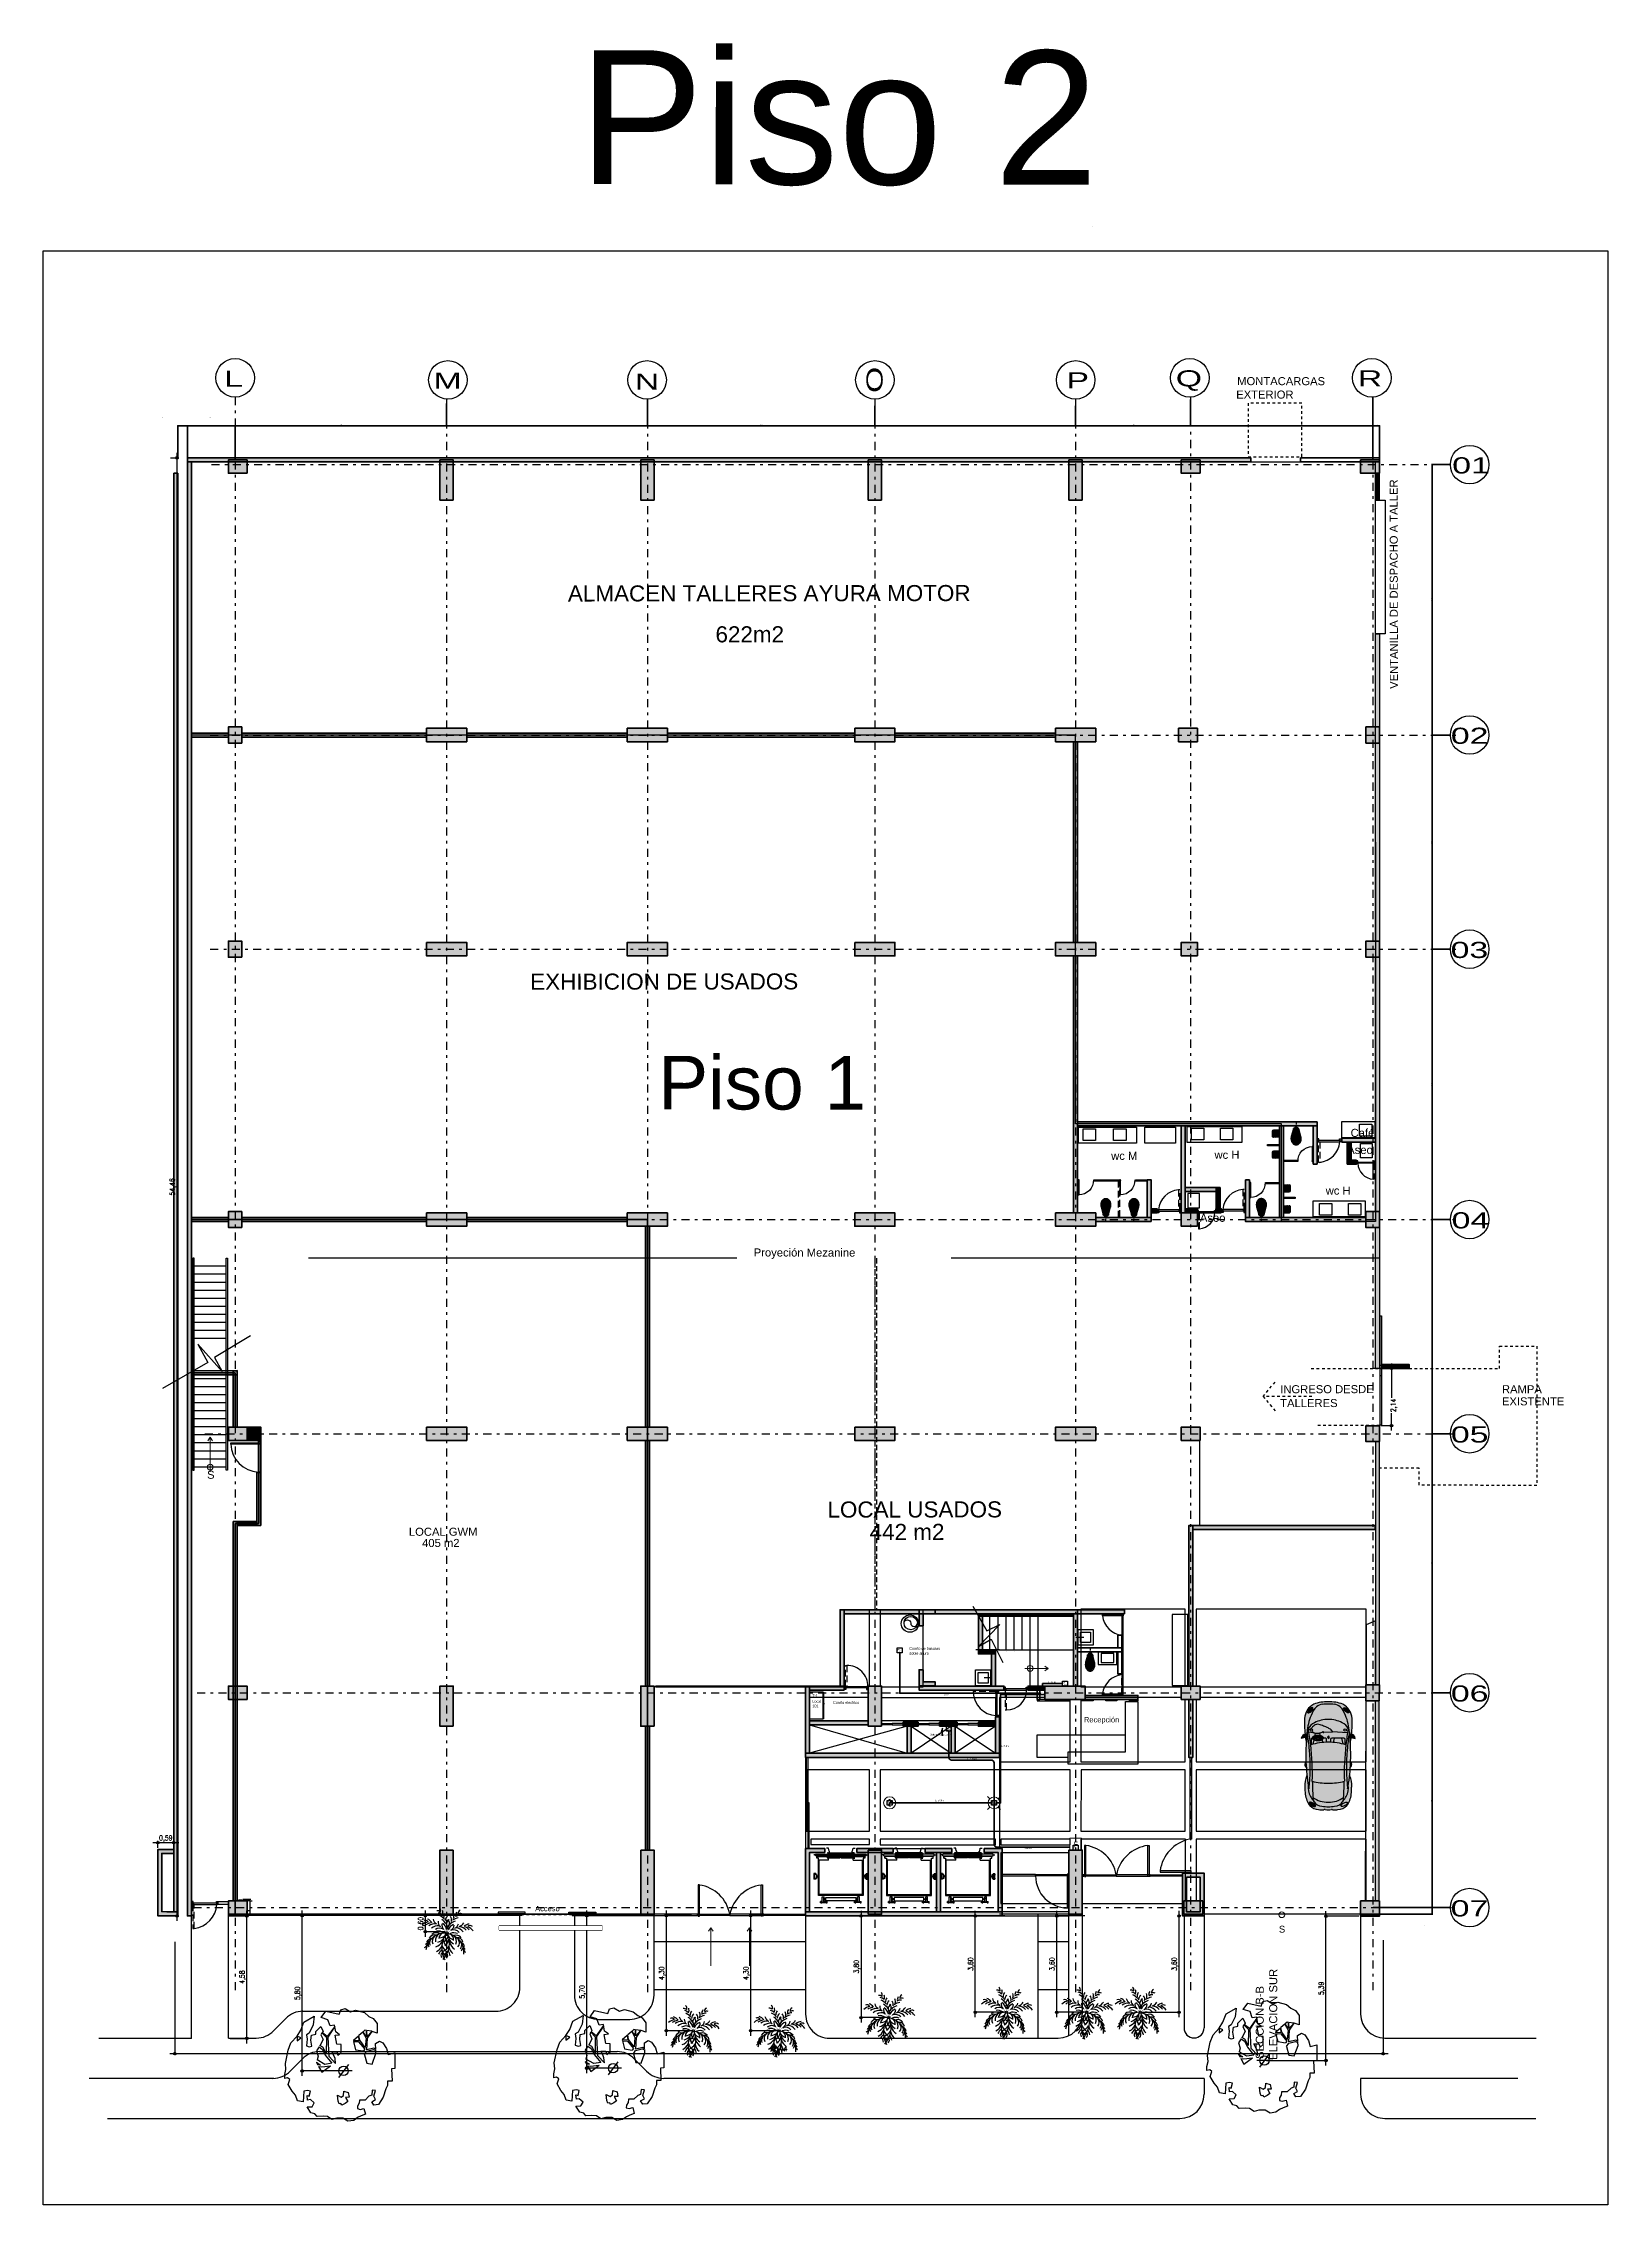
# Model space of a CAD drawing. Header units: millimetres. Extents: x 3781 to 4924, y 1639 to 1721.
# Drawn here: x 3780.6 to 3839.1, y 1639.4 to 1720.1 of the extents above; entities that cross this region are included whole.
import ezdxf
from ezdxf.enums import TextEntityAlignment as Align

# ---------------------------------------------------------------- set-up
doc = ezdxf.new("R2010")
doc.units = ezdxf.units.MM
doc.set_wipeout_variables(frame=1)
for name, pattern in [('CENTER', [0.7, 0.3, -0.2, 0, -0.2]), ('CENTER2', [28.575, 19.05, -3.175, 3.175, -3.175]), ('DASHED2', [9.525, 6.35, -3.175]), ('HIDDEN', [0.375, 0.25, -0.125]), ('HIDDEN2', [0.1875, 0.125, -0.0625]), ('LLUVIAS', [10, 4, -2, 4])]:
    doc.linetypes.add(name, pattern=pattern)
doc.layers.get('Defpoints').update_dxf_attribs({"color": 255})
for name, color, linetype in [('0-amob', 1, 'Continuous'), ('1amobla', 2, 'Continuous'), ('@F1', 1, 'Continuous'), ('_ACHU3', 253, 'Continuous'), ('_ACHU5', 255, 'Continuous'), ('_AUTOMOBILES', 1, 'Continuous'), ('_H-lleno', 255, 'Continuous'), ('A-columnas', 6, 'Continuous'), ('A-DIM', 1, 'Continuous'), ('A-DIM-125', 8, 'Continuous'), ('A-HATCH CONCRETO', 8, 'Continuous'), ('AAA SG MOBILIARIO', 7, 'Continuous'), ('AMOBLAMIENTO', 1, 'Continuous'), ('AREA CIRCULACION', 2, 'Continuous'), ('AREA PARQUEO', 51, 'Continuous'), ('AS_GL DETECCION_PISO 1', 7, 'Continuous'), ('AS_GL DETECCION_PISO 2', 7, 'Continuous'), ('AS_GL DETECCION_PISO 6', 7, 'Continuous'), ('ASCENSOR', 1, 'Continuous'), ('DIM', 2, 'Continuous'), ('E-BORDE LOSA', 4, 'Continuous'), ('E-EJES', 1, 'CENTER2'), ('E-P. MACIZA1', 2, 'HIDDEN2'), ('EJE-ESTRUCTURA', 1, 'CENTER'), ('F-2', 2, 'Continuous'), ('GG_LAZO CONTROL DRIVERS', 82, 'Continuous'), ('H-muro', 251, 'Continuous'), ('HACHTCOLUMNA', 250, 'Continuous'), ('JCA_amobla', 1, 'Continuous'), ('JCA_COTAS', 1, 'Continuous'), ('JCA_HATCH 254', 252, 'Continuous'), ('JCA_PLANO 1', 1, 'Continuous'), ('JCA_TEXTO1', 2, 'Continuous'), ('JCA_TEXTO2', 3, 'Continuous'), ('LINEA-1', 1, 'Continuous'), ('MARCO', 4, 'Continuous'), ('MUEBLE', 1, 'Continuous'), ('PLO_CORONA', 1, 'Continuous'), ('POIN', 7, 'Continuous'), ('PROYECCION', 1, 'DASHED2'), ('Tipologias de muros', 70, 'Continuous'), ('URB', 25, 'Continuous')]:
    doc.layers.add(name, color=color, linetype=linetype)
for name, color, linetype, lineweight in [('Columna', 6, 'Continuous', 40), ('COTA', 1, 'Continuous', 25), ('Estructura', 6, 'Continuous', 40), ('Muro', 4, 'Continuous', 40), ('TEXTOS', 7, 'Continuous', 20), ('Via', 1, 'Continuous', 30), ('Vidrio', 2, 'Continuous', 30)]:
    doc.layers.add(name, color=color, linetype=linetype, lineweight=lineweight)
doc.layers.add('DIM-25', color=1, linetype='Continuous', plot=False)
doc.styles.add('A-DIM', font='romans.shx', dxfattribs={"width": 0.85})
doc.styles.add('Arial_100', font='arial.ttf')
doc.styles.add('Arial_400', font='arial.ttf')
doc.styles.add('ROMAN', font='ROMANS', dxfattribs={"width": 1.2})
doc.styles.add('ROMANS', font='arial.ttf', dxfattribs={"width": 0.7})
doc.styles.get("Standard").update_dxf_attribs({"font": 'arial.ttf'})
doc.styles.add('style2', font='arial.ttf', dxfattribs={"width": 1.5})
doc.dimstyles.new('1-10', dxfattribs={"dimscale": 10, "dimtxt": 0.0037, "dimasz": 0.001, "dimexe": 0.0018, "dimexo": 0.0018, "dimgap": 0.0005, "dimtad": 1, "dimzin": 4, "dimdsep": 46, "dimtxsty": 'ROMANS', "dimblk": 'ARCHTICK', "dimcen": 0.003, "dimdle": 0.0015, "dimclrd": 1, "dimclre": 1, "dimclrt": 4, "dimadec": 0, "dimazin": 0, "dimtfac": 1, "dimtix": 1, "dimtmove": 2, "dimatfit": 3, "dimldrblk": 'flecha', "dimfxl": 1, "dimtolj": 1, "dimtzin": 4, "dimarcsym": 0})
doc.dimstyles.new('A-DIM0125', dxfattribs={"dimscale": 125, "dimtxt": 0.0015, "dimasz": 0.0015, "dimexe": 0.0005, "dimexo": 0.0005, "dimgap": 0.0003, "dimtad": 1, "dimzin": 1, "dimtxsty": 'A-DIM', "dimblk": 'SMALL', "dimcen": 0.0015, "dimdle": 0.0015, "dimclrd": 256, "dimclre": 252, "dimclrt": 2, "dimazin": 0, "dimtfac": 1, "dimtmove": 2, "dimatfit": 3, "dimldrblk": 'OPEN90', "dimfxl": 1, "dimlwd": -1, "dimlwe": -1, "dimarcsym": 0})

# ---------------------------------------------------------------- blocks, each defined once
blk = doc.blocks.new('ap-2')
for points in [[(-184.365, -96.715), (-184.25, -96.709), (-184.209, -96.782), (-184.24, -96.844), (-184.343, -96.916), (-184.457, -96.947), (-184.426, -97.071), (-184.716, -97.071), (-184.726, -97.009), (-184.954, -97.019), (-184.954, -96.936), (-185.037, -96.936), (-185.099, -96.905), (-185.254, -96.855), (-185.389, -96.763), (-185.399, -96.68), (-185.337, -96.639), (-185.295, -96.711), (-185.233, -96.68), (-185.13, -96.711), (-185.12, -96.649), (-185.213, -96.639), (-185.233, -96.587), (-185.306, -96.515), (-185.306, -96.412), (-185.367, -96.404), (-185.418, -96.373), (-185.465, -96.372), (-185.48, -96.425), (-185.461, -96.494), (-185.572, -96.521), (-185.601, -96.441), (-185.632, -96.373), (-185.685, -96.303), (-185.699, -96.195), (-185.647, -96.102), (-185.647, -95.988), (-185.668, -95.896), (-185.616, -95.813), (-185.606, -95.73), (-185.616, -95.617), (-185.564, -95.576), (-185.544, -95.503), (-185.431, -95.43), (-185.43, -95.524), (-185.357, -95.565), (-185.295, -95.493), (-185.306, -95.441), (-185.223, -95.431), (-185.233, -95.472), (-185.14, -95.493), (-185.13, -95.441), (-185.14, -95.369), (-185.34, -95.356), (-185.32, -95.251), (-185.213, -95.214), (-185.14, -95.152), (-185.016, -95.079), (-184.923, -95.11), (-184.892, -95.068), (-184.902, -95.017), (-184.83, -95.017), (-184.737, -95.037), (-184.623, -95.027), (-184.374, -95.079), (-184.24, -95.13), (-184.116, -95.244), (-184.199, -95.244), (-184.147, -95.316), (-184.116, -95.244), (-184.002, -95.316), (-183.849, -95.373), (-183.741, -95.565), (-183.901, -95.547), (-184.054, -95.471), (-184.085, -95.419), (-184.168, -95.43), (-184.292, -95.419), (-184.312, -95.471), (-184.302, -95.522), (-184.188, -95.502), (-184.095, -95.512), (-184.074, -95.595), (-184.023, -95.595), (-183.93, -95.688), (-184.023, -95.729), (-184.047, -95.713)], [(-184.678, -95.647), (-184.788, -95.708), (-184.669, -95.868)], [(-184.678, -95.647), (-184.685, -95.704), (-184.669, -95.868)], [(-184.598, -95.606), (-184.652, -95.685), (-184.648, -95.63)], [(-184.598, -95.606), (-184.602, -95.605), (-184.648, -95.63)], [(-184.619, -95.895), (-184.639, -95.763), (-184.554, -95.618)], [(-184.313, -95.655), (-184.359, -95.717), (-184.469, -95.772), (-184.619, -95.895)], [(-184.313, -95.655), (-184.385, -95.605), (-184.488, -95.636), (-184.554, -95.618)], [(-184.053, -95.708), (-184.139, -95.793), (-184.435, -95.789), (-184.321, -95.726), (-184.29, -95.671)], [(-184.053, -95.708), (-184.085, -95.688), (-184.178, -95.729), (-184.281, -95.677), (-184.29, -95.671)], [(-185.333, -96.19), (-185.369, -96.14), (-185.403, -96.079), (-185.373, -96.064), (-185.377, -96.03), (-185.325, -96.009), (-185.216, -95.999), (-185.251, -96.068), (-185.22, -96.112), (-185.14, -96.119), (-185.166, -96.199), (-185.252, -96.215), (-185.256, -96.146), (-185.333, -96.19)], [(-184.625, -95.965), (-184.533, -95.955), (-184.476, -95.932), (-184.406, -95.894), (-184.406, -95.987), (-184.468, -96.008), (-184.416, -96.069), (-184.271, -96.069), (-184.261, -95.987), (-184.095, -95.956), (-184.085, -96.038), (-184.033, -95.966), (-183.909, -95.946), (-183.919, -95.863), (-183.805, -95.822), (-183.767, -95.695), (-183.645, -95.78), (-183.702, -96.028), (-183.702, -96.028), (-183.619, -96.059), (-183.598, -96.142), (-183.661, -96.245), (-183.63, -96.338), (-183.671, -96.503), (-183.743, -96.586), (-183.743, -96.586), (-183.785, -96.668), (-183.878, -96.74), (-184.054, -96.74), (-184.023, -96.647), (-184.023, -96.646)], [(-184.625, -95.965), (-184.492, -95.843), (-184.13, -95.823)], [(-184.13, -95.823), (-183.939, -95.951)], [(-184.12, -95.809), (-184.047, -95.713)], [(-183.93, -95.949), (-184.12, -95.809)], [(-184.212, -96.3), (-184.366, -96.338), (-184.385, -96.482), (-184.386, -96.483)], [(-184.212, -96.3), (-184.221, -96.394), (-184.356, -96.508), (-184.386, -96.483)], [(-184.037, -96.473), (-184.15, -96.532), (-184.324, -96.516), (-184.186, -96.414), (-184.102, -96.4)], [(-184.111, -96.39), (-184.194, -96.296), (-184.203, -96.298)], [(-184.111, -96.39), (-184.198, -96.398), (-184.203, -96.298)], [(-184.006, -96.537), (-184.123, -96.532), (-184.032, -96.479)], [(-184.037, -96.473), (-184.102, -96.4)], [(-184.006, -96.537), (-184.002, -96.513), (-184.032, -96.479)], [(-184.459, -96.504), (-184.617, -96.549), (-184.633, -96.647), (-184.435, -96.718), (-184.382, -96.716)], [(-184.459, -96.504), (-184.395, -96.544), (-184.36, -96.67), (-184.382, -96.716)], [(-184.365, -96.715), (-184.34, -96.678), (-184.368, -96.548), (-184.15, -96.56), (-184.023, -96.646)], [(-184.021, -96.639), (-184.123, -96.552), (-184.007, -96.549)], [(-184.021, -96.639), (-184.007, -96.549)]]:
    blk.add_lwpolyline(points)
blk = doc.blocks.new('Palmera pequeña')
at = {"layer": 'POIN', "color": 3}
for points, format in [([(-869.031, -5936.955, 0.01, 0, 0.240072), (-869.394, -5936.029, 0, 0, 1.216366)], "xyseb"), ([(-869.031, -5936.955, 0.01, 0, 0.291259), (-869.937, -5936.549, 0, 0, 1.65453)], "xyseb"), ([(-869.007, -5936.958, 0.01, 0, -0.240072), (-868.438, -5936.142, 0, 0, -1.216366)], "xyseb"), ([(-869.007, -5936.958, 0.01, 0, -0.291259), (-868.031, -5936.774, 0, 0, -1.65453)], "xyseb"), ([(-869.031, -5936.955, 0.390934), (-869.806, -5937.585, -5.366292)], "xyb"), ([(-869.031, -5936.955, 0.300461), (-869.096, -5937.955, -2.558194)], "xyb"), ([(-869.007, -5936.958, -0.300461), (-869.177, -5937.945, 2.558194)], "xyb"), ([(-869.007, -5936.958, -0.390934), (-868.401, -5937.751, 5.366292)], "xyb")]:
    blk.add_lwpolyline(points, format=format, dxfattribs=at)
for centre, radius, start, end in [((-869.386, -5936.118), 0.132, 339.0275, 50.74121), ((-869.67, -5936.942), 0.4, 97.00974, 133.87768), ((-869.829, -5936.604), 0.124, 30.6102, 116.78109), ((-869.542, -5937.04), 0.471, 97.69905, 123.46743), ((-869.842, -5936.731), 0.308, 32.68399, 72.84504), ((-869.493, -5936.912), 0.297, 75.74883, 131.66657), ((-869.354, -5937.066), 0.378, 82.66964, 130.11788), ((-869.301, -5936.393), 0.241, 190.46031, 243.70372), ((-869.29, -5937.054), 0.278, 60.84644, 125.69238), ((-869.337, -5937.201), 0.319, 53.63521, 102.27269), ((-869.376, -5936.288), 0.162, 48.13785, 95.42335), ((-869.136, -5936.535), 0.217, 175.85063, 233.34901), ((-869.4, -5936.497), 0.299, 45.14206, 76.93857), ((-869.508, -5936.792), 0.53, 40.90269, 66.58012), ((-868.972, -5936.653), 0.24, 170.09848, 224.89622), ((-869.515, -5936.929), 0.563, 33.38895, 57.13224), ((-869.382, -5936.191), 0.208, 336.78961, 21.57974), ((-869.371, -5936.889), 0.347, 10.5213, 57.58674), ((-868.897, -5936.364), 0.237, 143.42683, 183.37675), ((-868.874, -5936.493), 0.208, 126.26921, 180.29907), ((-869.76, -5936.929), 0.79, 7.69999, 27.35088), ((-868.8, -5936.655), 0.242, 124.41661, 177.50418), ((-868.292, -5937.103), 0.79, 139.16163, 158.81251), ((-869.161, -5936.612), 0.242, 349.00832, 42.09589), ((-868.661, -5936.973), 0.347, 108.92576, 155.9912), ((-868.53, -5937.046), 0.563, 109.38027, 133.12356), ((-869.052, -5936.472), 0.208, 346.21344, 40.24329), ((-868.994, -5936.65), 0.24, 301.61629, 356.41403), ((-868.778, -5937.115), 0.278, 40.82013, 105.66606), ((-868.505, -5936.911), 0.53, 99.93238, 125.60982), ((-869, -5936.352), 0.237, 343.13576, 23.08568), ((-868.807, -5936.574), 0.217, 293.1635, 350.66188), ((-868.542, -5936.598), 0.299, 89.57394, 121.37045), ((-868.488, -5936.296), 0.208, 144.93277, 189.7229), ((-868.719, -5937.141), 0.378, 36.39462, 83.84287), ((-868.466, -5936.226), 0.132, 115.7713, 187.48501), ((-868.516, -5936.39), 0.162, 71.08916, 118.37466), ((-868.613, -5936.475), 0.241, 282.80878, 336.0522), ((-868.548, -5937.024), 0.297, 34.84593, 90.76367), ((-868.166, -5936.929), 0.308, 93.66746, 133.82851), ((-868.53, -5937.159), 0.471, 43.04508, 68.81346), ((-868.382, -5937.095), 0.4, 32.63483, 69.50277), ((-868.149, -5936.802), 0.124, 49.73142, 135.9023), ((-870.033, -5937.241), 0.314, 303.33038, 332.47211), ((-869.409, -5937.717), 0.522, 122.03418, 142.91216), ((-869.544, -5937.42), 0.265, 100.44683, 152.65604), ((-869.5, -5937.377), 0.224, 173.62006, 206.10838), ((-869.489, -5937.242), 0.212, 70.42616, 152.87289), ((-869.472, -5937.324), 0.197, 146.58155, 205.06579), ((-869.417, -5937.188), 0.242, 56.91923, 131.78092), ((-869.341, -5937.257), 0.228, 128.31484, 208.66197), ((-869.16, -5937.237), 0.286, 118.89517, 188.71797), ((-869.645, -5936.961), 0.557, 292.89112, 323.7877), ((-869.585, -5937.288), 0.403, 295.63689, 338.08739), ((-869.472, -5936.887), 0.424, 285.82359, 320.16866), ((-868.899, -5937.942), 0.477, 131.625, 156.47044), ((-869.108, -5937.17), 0.213, 96.2533, 178.87323), ((-869.35, -5936.723), 0.422, 277.47221, 308.45967), ((-869.113, -5937.793), 0.133, 129.82785, 217.92346), ((-868.809, -5937.306), 0.413, 197.80416, 235.24307), ((-868.803, -5937.489), 0.419, 197.53514, 230.57291), ((-869.354, -5937.424), 0.419, 295.9396, 328.97737), ((-869.305, -5937.247), 0.413, 291.26944, 328.70835), ((-868.871, -5937.215), 0.277, 169.23045, 230.9789), ((-869.246, -5937.031), 0.272, 295.67498, 354.08418), ((-869.223, -5937.173), 0.277, 295.53361, 357.28206), ((-868.816, -5937.082), 0.272, 172.42833, 230.83753), ((-868.642, -5936.807), 0.422, 218.05284, 249.0403), ((-869.366, -5937.887), 0.477, 10.04207, 34.88751), ((-868.546, -5937.411), 0.403, 188.42512, 230.87562), ((-868.562, -5936.995), 0.424, 206.34384, 240.68891), ((-868.412, -5937.106), 0.557, 202.72481, 233.62138), ((-868.982, -5937.185), 0.213, 347.63928, 70.25921), ((-868.767, -5937.268), 0.319, 64.23982, 112.8773), ((-868.685, -5937.274), 0.242, 34.73159, 109.59327), ((-868.948, -5937.262), 0.286, 337.79453, 47.61733), ((-868.628, -5937.343), 0.212, 13.63962, 96.08635), ((-868.776, -5937.324), 0.228, 317.85054, 38.19766), ((-868.664, -5937.42), 0.197, 321.44672, 19.93096), ((-868.617, -5937.53), 0.265, 13.85647, 66.06568), ((-868.65, -5937.477), 0.224, 320.40412, 352.89245), ((-868.817, -5937.787), 0.522, 23.60034, 44.47832), ((-868.099, -5937.47), 0.314, 194.0404, 223.18213), ((-869.122, -5937.792), 0.133, 308.58905, 36.68465)]:
    blk.add_arc(centre, radius, start, end, dxfattribs=at)
blk = doc.blocks.new('_Small')
at = {"color": 0, "linetype": 'ByBlock', "lineweight": -2}
blk.add_circle((0, 0), 0.25, dxfattribs=at)
blk = doc.blocks.new('*D101')
at = {"layer": 'Defpoints', "color": 0, "ltscale": 0.03, "transparency": 16777216}
for p in [(164.644, 129.863), (164.644, 129.176), (169.221, 129.176)]:
    blk.add_point(p, dxfattribs=at)
at = {"layer": 'URB', "ltscale": 0.03, "transparency": 16777216}
blk.add_line((169.408, 129.863), (164.456, 129.863), dxfattribs=at)
at = {"layer": 'URB', "color": 252, "ltscale": 0.03, "transparency": 16777216}
for p, q in [((164.644, 129.238), (164.644, 129.926)), ((169.221, 129.238), (169.221, 129.926))]:
    blk.add_line(p, q, dxfattribs=at)
at = {"layer": 'URB', "ltscale": 0.03, "transparency": 16777216, "xscale": 0.1875, "yscale": 0.1875, "zscale": 0.1875}
for p, rotation in [((164.644, 129.863), 180.000000024673), ((169.221, 129.863), 2.467301299704725e-08)]:
    blk.add_blockref('_Small', p, dxfattribs=dict(at, rotation=rotation))
at = {"layer": 'URB', "color": 2, "ltscale": 0.03, "transparency": 16777216, "insert": (166.932, 129.714), "char_height": 0.1875, "attachment_point": 5, "rotation": 180, "style": 'A-DIM'}
blk.add_mtext('4,58', dxfattribs=at)
blk = doc.blocks.new('_Open90')
at = {"color": 0, "linetype": 'ByBlock', "lineweight": -2}
for p, q in [((0, 0), (-1, 0)), ((-0.5, 0.5), (0, 0)), ((0, 0), (-0.5, -0.5))]:
    blk.add_line(p, q, dxfattribs=at)
blk = doc.blocks.new('*D111')
at = {"layer": 'Defpoints', "color": 0, "ltscale": 0.03, "transparency": 16777216}
for p in [(164.634, 133.476), (170.434, 133.476), (164.634, 131.929)]:
    blk.add_point(p, dxfattribs=at)
at = {"layer": 'URB', "color": 252, "ltscale": 0.03, "transparency": 16777216}
for p, q in [((164.634, 133.413), (164.634, 131.866)), ((170.434, 133.413), (170.434, 131.866))]:
    blk.add_line(p, q, dxfattribs=at)
at = {"layer": 'URB', "ltscale": 0.03, "transparency": 16777216}
blk.add_line((170.621, 131.929), (164.446, 131.929), dxfattribs=at)
at = {"layer": 'URB', "ltscale": 0.03, "transparency": 16777216, "xscale": 0.1875, "yscale": 0.1875, "zscale": 0.1875}
for p, rotation in [((164.634, 131.929), 180.000000024673), ((170.434, 131.929), 2.467301299704725e-08)]:
    blk.add_blockref('_Small', p, dxfattribs=dict(at, rotation=rotation))
at = {"layer": 'URB', "color": 2, "ltscale": 0.03, "transparency": 16777216, "insert": (167.534, 131.78), "char_height": 0.1875, "attachment_point": 5, "rotation": 180, "style": 'A-DIM'}
blk.add_mtext('5,80', dxfattribs=at)
blk = doc.blocks.new('*D102')
at = {"layer": 'Defpoints', "color": 0, "ltscale": 0.03, "transparency": 16777216}
for p in [(164.634, 143.545), (170.334, 143.545), (164.634, 142.563)]:
    blk.add_point(p, dxfattribs=at)
at = {"layer": 'URB', "color": 252, "ltscale": 0.03, "transparency": 16777216}
for p, q in [((164.634, 143.483), (164.634, 142.5)), ((170.334, 143.483), (170.334, 142.5))]:
    blk.add_line(p, q, dxfattribs=at)
at = {"layer": 'URB', "ltscale": 0.03, "transparency": 16777216}
blk.add_line((170.521, 142.563), (164.446, 142.563), dxfattribs=at)
at = {"layer": 'URB', "ltscale": 0.03, "transparency": 16777216, "xscale": 0.1875, "yscale": 0.1875, "zscale": 0.1875}
for p, rotation in [((164.634, 142.563), 180.000000024673), ((170.334, 142.563), 2.467301299704725e-08)]:
    blk.add_blockref('_Small', p, dxfattribs=dict(at, rotation=rotation))
at = {"layer": 'URB', "color": 2, "ltscale": 0.03, "transparency": 16777216, "insert": (167.484, 142.414), "char_height": 0.1875, "attachment_point": 5, "rotation": 180, "style": 'A-DIM'}
blk.add_mtext('5,70', dxfattribs=at)
blk = doc.blocks.new('*D103')
at = {"layer": 'Defpoints', "color": 0, "ltscale": 0.03, "transparency": 16777216}
for p in [(164.657, 171.472), (164.657, 170.175), (170.044, 167.887)]:
    blk.add_point(p, dxfattribs=at)
at = {"layer": 'URB', "color": 252, "ltscale": 0.03, "transparency": 16777216}
for p, q in [((164.657, 171.41), (164.657, 170.112)), ((170.044, 167.949), (170.044, 170.237))]:
    blk.add_line(p, q, dxfattribs=at)
at = {"layer": 'URB', "ltscale": 0.03, "transparency": 16777216}
blk.add_line((170.231, 170.175), (164.47, 170.175), dxfattribs=at)
at = {"layer": 'URB', "ltscale": 0.03, "transparency": 16777216, "xscale": 0.1875, "yscale": 0.1875, "zscale": 0.1875}
for p, rotation in [((164.657, 170.175), 180.000000024673), ((170.044, 170.175), 2.467301299704725e-08)]:
    blk.add_blockref('_Small', p, dxfattribs=dict(at, rotation=rotation))
at = {"layer": 'URB', "color": 2, "ltscale": 0.03, "transparency": 16777216, "insert": (167.35, 170.026), "char_height": 0.1875, "attachment_point": 5, "rotation": 180, "style": 'A-DIM'}
blk.add_mtext('5,39', dxfattribs=at)
blk = doc.blocks.new('*D104')
at = {"layer": 'Defpoints', "color": 0, "ltscale": 0.03, "transparency": 16777216}
for p in [(164.634, 137.326), (165.234, 137.326), (164.634, 136.531)]:
    blk.add_point(p, dxfattribs=at)
at = {"layer": 'URB', "color": 252, "ltscale": 0.03, "transparency": 16777216}
for p, q in [((164.634, 137.263), (164.634, 136.468)), ((165.234, 137.263), (165.234, 136.468))]:
    blk.add_line(p, q, dxfattribs=at)
at = {"layer": 'URB', "ltscale": 0.03, "transparency": 16777216}
blk.add_line((165.421, 136.531), (164.446, 136.531), dxfattribs=at)
at = {"layer": 'URB', "ltscale": 0.03, "transparency": 16777216, "xscale": 0.1875, "yscale": 0.1875, "zscale": 0.1875}
for p, rotation in [((164.634, 136.531), 180.000000024673), ((165.234, 136.531), 2.467301299704725e-08)]:
    blk.add_blockref('_Small', p, dxfattribs=dict(at, rotation=rotation))
at = {"layer": 'URB', "color": 2, "ltscale": 0.03, "transparency": 16777216, "insert": (164.934, 136.381), "char_height": 0.1875, "attachment_point": 5, "rotation": 180, "style": 'A-DIM'}
blk.add_mtext('0,60', dxfattribs=at)
blk = doc.blocks.new('*D105')
at = {"layer": 'Defpoints', "color": 0, "ltscale": 0.03, "transparency": 16777216}
for p in [(164.634, 149.745), (168.934, 149.745), (164.634, 148.686)]:
    blk.add_point(p, dxfattribs=at)
at = {"layer": 'URB', "color": 252, "ltscale": 0.03, "transparency": 16777216}
for p, q in [((164.634, 149.683), (164.634, 148.623)), ((168.934, 149.683), (168.934, 148.623))]:
    blk.add_line(p, q, dxfattribs=at)
at = {"layer": 'URB', "ltscale": 0.03, "transparency": 16777216}
blk.add_line((169.121, 148.686), (164.446, 148.686), dxfattribs=at)
at = {"layer": 'URB', "ltscale": 0.03, "transparency": 16777216, "xscale": 0.1875, "yscale": 0.1875, "zscale": 0.1875}
for p, rotation in [((164.634, 148.686), 180.000000024673), ((168.934, 148.686), 2.467301299704725e-08)]:
    blk.add_blockref('_Small', p, dxfattribs=dict(at, rotation=rotation))
at = {"layer": 'URB', "color": 2, "ltscale": 0.03, "transparency": 16777216, "insert": (166.784, 148.537), "char_height": 0.1875, "attachment_point": 5, "rotation": 180, "style": 'A-DIM'}
blk.add_mtext('4,30', dxfattribs=at)
blk = doc.blocks.new('*D106')
at = {"layer": 'Defpoints', "color": 0, "ltscale": 0.03, "transparency": 16777216}
for p in [(164.634, 146.54), (168.934, 146.54), (164.634, 145.534)]:
    blk.add_point(p, dxfattribs=at)
at = {"layer": 'URB', "color": 252, "ltscale": 0.03, "transparency": 16777216}
for p, q in [((164.634, 146.477), (164.634, 145.471)), ((168.934, 146.477), (168.934, 145.471))]:
    blk.add_line(p, q, dxfattribs=at)
at = {"layer": 'URB', "ltscale": 0.03, "transparency": 16777216}
blk.add_line((169.121, 145.534), (164.446, 145.534), dxfattribs=at)
at = {"layer": 'URB', "ltscale": 0.03, "transparency": 16777216, "xscale": 0.1875, "yscale": 0.1875, "zscale": 0.1875}
for p, rotation in [((164.634, 145.534), 180.000000024673), ((168.934, 145.534), 2.467301299704725e-08)]:
    blk.add_blockref('_Small', p, dxfattribs=dict(at, rotation=rotation))
at = {"layer": 'URB', "color": 2, "ltscale": 0.03, "transparency": 16777216, "insert": (166.784, 145.385), "char_height": 0.1875, "attachment_point": 5, "rotation": 180, "style": 'A-DIM'}
blk.add_mtext('4,30', dxfattribs=at)
blk = doc.blocks.new('*D107')
at = {"layer": 'Defpoints', "color": 0, "ltscale": 0.03, "transparency": 16777216}
for p in [(164.644, 153.838), (168.444, 153.838), (168.444, 152.808)]:
    blk.add_point(p, dxfattribs=at)
at = {"layer": 'URB', "color": 252, "ltscale": 0.03, "transparency": 16777216}
for p, q in [((164.644, 153.776), (164.644, 152.746)), ((168.444, 153.776), (168.444, 152.746))]:
    blk.add_line(p, q, dxfattribs=at)
at = {"layer": 'URB', "ltscale": 0.03, "transparency": 16777216}
blk.add_line((164.456, 152.808), (168.631, 152.808), dxfattribs=at)
at = {"layer": 'URB', "ltscale": 0.03, "transparency": 16777216, "xscale": 0.1875, "yscale": 0.1875, "zscale": 0.1875}
for p, rotation in [((164.644, 152.808), 180.000000024673), ((168.444, 152.808), 2.467301299704725e-08)]:
    blk.add_blockref('_Small', p, dxfattribs=dict(at, rotation=rotation))
at = {"layer": 'URB', "color": 2, "ltscale": 0.03, "transparency": 16777216, "insert": (166.544, 152.659), "char_height": 0.1875, "attachment_point": 5, "rotation": 180, "style": 'A-DIM'}
blk.add_mtext('3,80', dxfattribs=at)
blk = doc.blocks.new('*D108')
at = {"layer": 'Defpoints', "color": 0, "ltscale": 0.03, "transparency": 16777216}
for p in [(164.644, 158.237), (168.244, 158.237), (164.644, 157.076)]:
    blk.add_point(p, dxfattribs=at)
at = {"layer": 'URB', "color": 252, "ltscale": 0.03, "transparency": 16777216}
for p, q in [((164.644, 158.174), (164.644, 157.013)), ((168.244, 158.174), (168.244, 157.013))]:
    blk.add_line(p, q, dxfattribs=at)
at = {"layer": 'URB', "ltscale": 0.03, "transparency": 16777216}
blk.add_line((168.431, 157.076), (164.456, 157.076), dxfattribs=at)
at = {"layer": 'URB', "ltscale": 0.03, "transparency": 16777216, "xscale": 0.1875, "yscale": 0.1875, "zscale": 0.1875}
for p, rotation in [((164.644, 157.076), 180.000000024673), ((168.244, 157.076), 2.467301299704725e-08)]:
    blk.add_blockref('_Small', p, dxfattribs=dict(at, rotation=rotation))
at = {"layer": 'URB', "color": 2, "ltscale": 0.03, "transparency": 16777216, "insert": (166.444, 156.927), "char_height": 0.1875, "attachment_point": 5, "rotation": 180, "style": 'A-DIM'}
blk.add_mtext('3,60', dxfattribs=at)
blk = doc.blocks.new('*D109')
at = {"layer": 'Defpoints', "color": 0, "ltscale": 0.03, "transparency": 16777216}
for p in [(164.644, 161.234), (168.244, 161.234), (164.644, 160.119)]:
    blk.add_point(p, dxfattribs=at)
at = {"layer": 'URB', "color": 252, "ltscale": 0.03, "transparency": 16777216}
for p, q in [((164.644, 161.172), (164.644, 160.056)), ((168.244, 161.172), (168.244, 160.056))]:
    blk.add_line(p, q, dxfattribs=at)
at = {"layer": 'URB', "ltscale": 0.03, "transparency": 16777216}
blk.add_line((168.432, 160.119), (164.456, 160.119), dxfattribs=at)
at = {"layer": 'URB', "ltscale": 0.03, "transparency": 16777216, "xscale": 0.1875, "yscale": 0.1875, "zscale": 0.1875}
for p, rotation in [((164.644, 160.119), 180.000000024673), ((168.244, 160.119), 2.467301299704725e-08)]:
    blk.add_blockref('_Small', p, dxfattribs=dict(at, rotation=rotation))
at = {"layer": 'URB', "color": 2, "ltscale": 0.03, "transparency": 16777216, "insert": (166.444, 159.97), "char_height": 0.1875, "attachment_point": 5, "rotation": 180, "style": 'A-DIM'}
blk.add_mtext('3,60', dxfattribs=at)
blk = doc.blocks.new('*D110')
at = {"layer": 'Defpoints', "color": 0, "ltscale": 0.03, "transparency": 16777216}
for p in [(164.644, 164.822), (164.644, 164.686), (168.244, 163.232)]:
    blk.add_point(p, dxfattribs=at)
at = {"layer": 'URB', "color": 252, "ltscale": 0.03, "transparency": 16777216}
for p, q in [((164.644, 164.759), (164.644, 164.624)), ((168.244, 163.295), (168.244, 164.749))]:
    blk.add_line(p, q, dxfattribs=at)
at = {"layer": 'URB', "ltscale": 0.03, "transparency": 16777216}
blk.add_line((168.432, 164.686), (164.457, 164.686), dxfattribs=at)
at = {"layer": 'URB', "ltscale": 0.03, "transparency": 16777216, "xscale": 0.1875, "yscale": 0.1875, "zscale": 0.1875}
for p, rotation in [((164.644, 164.686), 180.000000024673), ((168.244, 164.686), 2.467301299704725e-08)]:
    blk.add_blockref('_Small', p, dxfattribs=dict(at, rotation=rotation))
at = {"layer": 'URB', "color": 2, "ltscale": 0.03, "transparency": 16777216, "insert": (166.444, 164.537), "char_height": 0.1875, "attachment_point": 5, "rotation": 180, "style": 'A-DIM'}
blk.add_mtext('3,60', dxfattribs=at)
blk = doc.blocks.new('*D123')
at = {"layer": 'A-DIM-125', "transparency": 16777216}
blk.add_line((3784.704, 1652.929), (3785.669, 1652.929), dxfattribs=at)
at = {"layer": 'A-DIM-125', "color": 252, "transparency": 16777216}
for p, q in [((3784.891, 1652.74), (3784.891, 1652.992)), ((3785.481, 1652.74), (3785.481, 1652.992))]:
    blk.add_line(p, q, dxfattribs=at)
at = {"layer": 'Defpoints', "color": 0, "transparency": 16777216}
for p in [(3785.481, 1652.929), (3784.891, 1652.678), (3785.481, 1652.678)]:
    blk.add_point(p, dxfattribs=at)
at = {"layer": 'A-DIM-125', "transparency": 16777216, "xscale": 0.1875, "yscale": 0.1875, "zscale": 0.1875}
for p, rotation in [((3784.891, 1652.929), 179.9999999999999), ((3785.481, 1652.929), 359.9999999999999)]:
    blk.add_blockref('_Small', p, dxfattribs=dict(at, rotation=rotation))
at = {"layer": 'A-DIM-125', "color": 2, "transparency": 16777216, "insert": (3785.186, 1653.079), "char_height": 0.1875, "attachment_point": 5, "style": 'A-DIM'}
blk.add_mtext('0,59', dxfattribs=at)
blk = doc.blocks.new('*D124')
at = {"layer": 'A-DIM-125', "color": 252, "transparency": 16777216}
for p, q in [((3785.521, 1649.221), (3785.521, 1644.987)), ((3830.661, 1649.282), (3830.661, 1644.987))]:
    blk.add_line(p, q, dxfattribs=at)
at = {"layer": 'A-DIM-125', "transparency": 16777216}
blk.add_line((3785.334, 1645.05), (3830.849, 1645.05), dxfattribs=at)
at = {"layer": 'Defpoints', "color": 0, "transparency": 16777216}
for p in [(3785.521, 1649.284), (3830.661, 1649.345), (3830.661, 1645.05)]:
    blk.add_point(p, dxfattribs=at)
at = {"layer": 'A-DIM-125', "transparency": 16777216, "xscale": 0.1875, "yscale": 0.1875, "zscale": 0.1875, "rotation": 180}
blk.add_blockref('_Small', (3785.521, 1645.05), dxfattribs=at)
at = {"layer": 'A-DIM-125', "transparency": 16777216, "xscale": 0.1875, "yscale": 0.1875, "zscale": 0.1875}
blk.add_blockref('_Small', (3830.661, 1645.05), dxfattribs=at)
at = {"layer": 'A-DIM-125', "color": 2, "transparency": 16777216, "insert": (3808.091, 1645.199), "char_height": 0.1875, "attachment_point": 5, "style": 'A-DIM'}
blk.add_mtext('45,14', dxfattribs=at)
blk = doc.blocks.new('*D126')
at = {"layer": 'A-DIM-125', "color": 252, "transparency": 16777216}
for p, q in [((3785.362, 1704.655), (3785.667, 1704.655)), ((3785.324, 1650.193), (3785.667, 1650.193))]:
    blk.add_line(p, q, dxfattribs=at)
at = {"layer": 'A-DIM-125', "transparency": 16777216}
blk.add_line((3785.605, 1650.005), (3785.605, 1704.843), dxfattribs=at)
at = {"layer": 'Defpoints', "color": 0, "transparency": 16777216}
for p in [(3785.3, 1704.655), (3785.605, 1704.655), (3785.261, 1650.193)]:
    blk.add_point(p, dxfattribs=at)
at = {"layer": 'A-DIM-125', "transparency": 16777216, "xscale": 0.1875, "yscale": 0.1875, "zscale": 0.1875}
for p, rotation in [((3785.605, 1704.655), 90), ((3785.605, 1650.193), 270)]:
    blk.add_blockref('_Small', p, dxfattribs=dict(at, rotation=rotation))
at = {"layer": 'A-DIM-125', "color": 2, "transparency": 16777216, "insert": (3785.455, 1677.424), "char_height": 0.1875, "attachment_point": 5, "rotation": 90, "style": 'A-DIM'}
blk.add_mtext('54,46', dxfattribs=at)
blk = doc.blocks.new('*D127')
at = {"layer": 'A-DIM-125', "transparency": 16777216}
blk.add_line((3784.704, 1652.929), (3785.669, 1652.929), dxfattribs=at)
at = {"layer": 'A-DIM-125', "color": 252, "transparency": 16777216}
for p, q in [((3784.891, 1652.74), (3784.891, 1652.992)), ((3785.481, 1652.74), (3785.481, 1652.992))]:
    blk.add_line(p, q, dxfattribs=at)
at = {"layer": 'Defpoints', "color": 0, "transparency": 16777216}
for p in [(3785.481, 1652.929), (3784.891, 1652.678), (3785.481, 1652.678)]:
    blk.add_point(p, dxfattribs=at)
at = {"layer": 'A-DIM-125', "transparency": 16777216, "xscale": 0.1875, "yscale": 0.1875, "zscale": 0.1875}
for p, rotation in [((3784.891, 1652.929), 179.9999999999999), ((3785.481, 1652.929), 359.9999999999999)]:
    blk.add_blockref('_Small', p, dxfattribs=dict(at, rotation=rotation))
at = {"layer": 'A-DIM-125', "color": 2, "transparency": 16777216, "insert": (3785.186, 1653.079), "char_height": 0.1875, "attachment_point": 5, "style": 'A-DIM'}
blk.add_mtext('0,59', dxfattribs=at)
blk = doc.blocks.new('*D125')
at = {"layer": 'A-DIM-125', "color": 252, "transparency": 16777216}
for p, q in [((3785.521, 1649.221), (3785.521, 1644.987)), ((3830.661, 1649.282), (3830.661, 1644.987))]:
    blk.add_line(p, q, dxfattribs=at)
at = {"layer": 'A-DIM-125', "transparency": 16777216}
blk.add_line((3785.334, 1645.05), (3830.849, 1645.05), dxfattribs=at)
at = {"layer": 'Defpoints', "color": 0, "transparency": 16777216}
for p in [(3785.521, 1649.284), (3830.661, 1649.345), (3830.661, 1645.05)]:
    blk.add_point(p, dxfattribs=at)
at = {"layer": 'A-DIM-125', "transparency": 16777216, "xscale": 0.1875, "yscale": 0.1875, "zscale": 0.1875, "rotation": 180}
blk.add_blockref('_Small', (3785.521, 1645.05), dxfattribs=at)
at = {"layer": 'A-DIM-125', "transparency": 16777216, "xscale": 0.1875, "yscale": 0.1875, "zscale": 0.1875}
blk.add_blockref('_Small', (3830.661, 1645.05), dxfattribs=at)
at = {"layer": 'A-DIM-125', "color": 2, "transparency": 16777216, "insert": (3808.091, 1645.199), "char_height": 0.1875, "attachment_point": 5, "style": 'A-DIM'}
blk.add_mtext('45,14', dxfattribs=at)
blk = doc.blocks.new('WVG&%SOL')
at = {"layer": '_H-lleno'}
h = blk.add_hatch(color=256, dxfattribs=at)
h.paths.add_polyline_path([(0.351, 1.838, 0.12145), (0.162, 1.722, 0.182603), (0.011, 1.389, 0.029325), (0, 1.208, 0.083808), (0.011, 1.175, -0.015143), (0.011, 1.144, 0.03333), (0.006, 1.023, 0.03333), (0.011, 0.901, -0.015143), (0.011, 0.87, 0.083808), (0, 0.838, 0.029325), (0.011, 0.656, 0.182603), (0.162, 0.323, 0.12145), (0.351, 0.208, 0.08496), (0.855, 0.137, 0.124038), (1.301, 0.214, -0.015027), (0.931, 0.265, -0.156483), (0.512, 0.345, -0.048195), (0.336, 0.465, -0.259383), (0.135, 0.782, -0.003945), (0.116, 1.023, -0.003945), (0.135, 1.264, -0.259383), (0.336, 1.581, -0.048195), (0.512, 1.7, -0.156483), (0.931, 1.78, -0.015027), (1.301, 1.832, 0.124038), (0.855, 1.908, 0.08496)])
edge = h.paths.add_edge_path(flags=16)
edge.add_ellipse((0.208, 1.626), major_axis=(0.067, 0.121), ratio=0.405921, start_angle=0, end_angle=360, ccw=False)
h.paths.add_polyline_path([(1.083, 1.631, 0.037623), (2.471, 1.689, 0.015614), (3.079, 1.782, -0.195233), (3.304, 1.552, -0.1149), (3.427, 1.023, -0.1149), (3.304, 0.494, -0.195233), (3.079, 0.264, 0.015614), (2.471, 0.356, 0.037623), (1.083, 0.415, -0.002321), (0.467, 0.44, -0.169228), (0.298, 1.023, -0.169228), (0.467, 1.606, -0.002321)])
h = blk.add_hatch(color=256, dxfattribs=at)
h.paths.add_polyline_path([(0.351, 1.838, 0.12145), (0.162, 1.722, 0.182603), (0.011, 1.389, 0.029325), (0, 1.208, 0.083808), (0.011, 1.175, -0.015143), (0.011, 1.144, 0.03333), (0.006, 1.023, 0.03333), (0.011, 0.901, -0.015143), (0.011, 0.87, 0.083808), (0, 0.838, 0.029325), (0.011, 0.656, 0.182603), (0.162, 0.323, 0.12145), (0.351, 0.208, 0.08496), (0.855, 0.137, 0.124038), (1.301, 0.214, -0.015027), (0.931, 0.265, -0.156483), (0.512, 0.345, -0.048195), (0.336, 0.465, -0.259383), (0.135, 0.782, -0.003945), (0.116, 1.023, -0.003945), (0.135, 1.264, -0.259383), (0.336, 1.581, -0.048195), (0.512, 1.7, -0.156483), (0.931, 1.78, -0.015027), (1.301, 1.832, 0.124038), (0.855, 1.908, 0.08496)])
edge = h.paths.add_edge_path(flags=16)
edge.add_ellipse((0.208, 1.626), major_axis=(0.067, 0.121), ratio=0.405921, start_angle=0, end_angle=360, ccw=False)
h.paths.add_polyline_path([(2.471, 1.689, -0.037623), (1.083, 1.631, 0.072177), (1.017, 1.023, 0.072177), (1.083, 0.415, -0.037623), (2.471, 0.356, 0.055837), (2.565, 1.023, 0.055837)])
h.paths.add_polyline_path([(2.768, 0.989), (2.749, 0.985, -1.5), (2.749, 1.041), (2.768, 1.038, -1)], flags=16)
edge = h.paths.add_edge_path()
edge.add_line((2.722, 0.89), (2.722, 0.433))
edge.add_arc((2.667, 0.433), 0.0544, 270, 360, ccw=False)
edge.add_line((2.667, 0.378), (2.476, 0.378))
edge.add_arc((-0.458, 1.111), 3.024, 345.55344, 345.98935, ccw=False)
edge.add_arc((1.294, -9.433), 9.859, 80.53726, 83.14618, ccw=False)
edge.add_line((2.915, 0.292), (2.956, 0.866))
edge.add_spline(control_points=[(2.956, 0.866), (2.949, 0.868), (2.942, 0.874), (2.939, 0.881)], knot_values=[0, 0, 0, 0, 0.527288, 0.527288, 0.527288, 0.527288], degree=3, periodic=0)
edge.add_line((2.939, 0.881), (2.932, 1.193))
edge.add_spline(control_points=[(2.932, 1.193), (2.931, 1.2), (2.926, 1.216), (2.939, 1.213), (2.947, 1.216), (2.956, 1.215), (2.963, 1.218), (2.969, 1.224), (2.951, 1.232), (2.942, 1.268), (2.919, 1.312), (2.906, 1.385), (2.906, 1.45), (2.91, 1.5), (2.912, 1.514)], knot_values=[0.141298, 0.141298, 0.141298, 0.141298, 0.159943, 0.165931, 0.172001, 0.183023, 0.189716, 0.194702, 0.19969, 0.230667, 0.293381, 0.334048, 0.431764, 0.469446, 0.469446, 0.469446, 0.469446], degree=3, periodic=0)
edge.add_line((2.915, 1.338), (2.814, 1.333))
edge.add_spline(control_points=[(2.721, 1.628), (2.727, 1.628), (2.739, 1.625), (2.758, 1.618), (2.774, 1.595), (2.801, 1.556), (2.817, 1.47), (2.827, 1.435), (2.812, 1.326), (2.815, 1.34), (2.817, 1.354), (2.805, 1.275), (2.786, 1.253), (2.758, 1.214), (2.734, 1.206), (2.723, 1.206), (2.722, 1.206)], knot_values=[0.610155, 0.610155, 0.610155, 0.610155, 0.626247, 0.643672, 0.663469, 0.698879, 0.775847, 0.869639, 0.907731, 0.907731, 0.907731, 0.947421, 0.997365, 1.038981, 1.062017, 1.06671, 1.06671, 1.06671, 1.06671], degree=3, periodic=0)
edge.add_line((2.722, 1.206), (2.722, 1.14))
edge.add_arc((2.667, 1.14), 0.0544, 270, 360, ccw=False)
edge.add_line((2.667, 1.085), (2.562, 1.085))
edge.add_arc((-0.458, 0.935), 3.024, 1.66286, 2.84828, ccw=False)
edge.add_arc((-0.458, 1.111), 3.024, 356.84829, 358.33714, ccw=False)
edge.add_line((2.562, 0.944), (2.667, 0.944))
edge.add_arc((2.667, 0.89), 0.0544, 0, 90, ccw=False)
h = blk.add_hatch(color=256, dxfattribs=at)
h.paths.add_polyline_path([(0.351, 1.838, 0.12145), (0.162, 1.722, 0.182603), (0.011, 1.389, 0.029325), (0, 1.208, 0.083808), (0.011, 1.175, -0.015143), (0.011, 1.144, 0.03333), (0.006, 1.023, 0.03333), (0.011, 0.901, -0.015143), (0.011, 0.87, 0.083808), (0, 0.838, 0.029325), (0.011, 0.656, 0.182603), (0.162, 0.323, 0.12145), (0.351, 0.208, 0.08496), (0.855, 0.137, 0.124038), (1.301, 0.214, -0.015027), (0.931, 0.265, -0.156483), (0.512, 0.345, -0.048195), (0.336, 0.465, -0.259383), (0.135, 0.782, -0.003945), (0.116, 1.023, -0.003945), (0.135, 1.264, -0.259383), (0.336, 1.581, -0.048195), (0.512, 1.7, -0.156483), (0.931, 1.78, -0.015027), (1.301, 1.832, 0.124038), (0.855, 1.908, 0.08496)])
edge = h.paths.add_edge_path(flags=16)
edge.add_ellipse((0.208, 1.626), major_axis=(0.067, 0.121), ratio=0.405921, start_angle=0, end_angle=360, ccw=False)
h.paths.add_polyline_path([(0.298, 1.023, -0.169228), (0.467, 1.606, 0.000403), (0.36, 1.601, 0.007186), (0.336, 1.581, 0.259383), (0.135, 1.264, 0.003945), (0.116, 1.023, 0.003945), (0.135, 0.782, 0.259383), (0.336, 0.465, 0.007186), (0.36, 0.445, 0.000403), (0.467, 0.44, -0.169228)], flags=17)
h = blk.add_hatch(color=256, dxfattribs=at)
edge = h.paths.add_edge_path()
edge.add_ellipse((0.208, 1.626), major_axis=(0.067, 0.121), ratio=0.405921, start_angle=0, end_angle=360, ccw=False)
for points in [[(4.01, 1.023, 0.038434), (3.999, 1.252, 0.165051), (3.909, 1.471, 0.116028), (3.578, 1.676, 0.079533), (2.939, 1.825, -0.034914), (2.267, 1.739, -0.050272), (0.794, 1.756, -0.005604), (0.931, 1.78, 0.156483), (0.512, 1.7, 0.040994), (0.36, 1.601, -0.002724), (1.083, 1.631, 0.037623), (2.471, 1.689, 0.015614), (3.079, 1.782, -0.195233), (3.304, 1.552, -0.1149), (3.427, 1.023, -0.1149), (3.304, 0.494, -0.195233), (3.079, 0.264, 0.015614), (2.471, 0.356, 0.037623), (1.083, 0.415, -0.002724), (0.36, 0.445, 0.040994), (0.512, 0.345, 0.156483), (0.931, 0.265, -0.005604), (0.794, 0.29, -0.050272), (2.267, 0.306, -0.034914), (2.939, 0.221, 0.079533), (3.578, 0.37, 0.116028), (3.909, 0.575, 0.165051), (3.999, 0.793, 0.038434)], [(2.939, 1.825, 0.040737), (1.68, 1.861, 0.035921), (0.794, 1.756, 0.050272), (2.267, 1.739, 0.034914)], [(1.68, 1.861, 0.003237), (1.6, 1.857, -0.302201), (1.78, 1.902, -0.382363), (1.81, 1.867, 0.004188)], [(2.746, 1.89, 0.012662), (2.546, 1.858, -0.00691), (2.759, 1.843)], [(2.702, 2.046), (2.759, 1.843), (2.873, 1.868, 0.376745)], [(2.267, 0.306, 0.050272), (0.794, 0.29, 0.035921), (1.68, 0.184, 0.040737), (2.939, 0.221, 0.034914)], [(1.68, 0.184, -0.003237), (1.6, 0.189, 0.302201), (1.78, 0.144, 0.382363), (1.81, 0.179, -0.004188), (1.68, 0.184, 0.370606), (1.69, 0.159, 0.133562), (1.727, 0.152, 0.082304), (1.774, 0.157, 0.720766), (1.775, 0.178, -0.720766), (1.774, 0.157, -0.082304), (1.727, 0.152, -0.131494), (1.691, 0.159, -0.378629)], [(2.759, 0.203, -0.00691), (2.546, 0.187, 0.012662), (2.746, 0.155)], [(2.873, 0.178), (2.759, 0.203), (2.702, 0, 0.376745)]]:
    blk.add_hatch(color=256, dxfattribs=at).paths.add_polyline_path(points)
for points in [[(2.858, 1.864), (2.759, 1.843, -0.003686), (2.873, 1.832)], [(2.873, 0.214, -0.003686), (2.759, 0.203), (2.858, 0.181)]]:
    blk.add_hatch(color=256, dxfattribs=at).paths.add_polyline_path(points, flags=17)
h = blk.add_hatch(color=256, dxfattribs=at)
h.paths.add_polyline_path([(4.005, 0.472, 0.098289), (4.097, 1.023, 0.098289), (4.005, 1.573, 0.265263), (3.464, 1.922, 0.037363), (2.868, 1.905, -0.050523), (2.873, 1.868), (2.858, 1.864), (2.873, 1.832, -0.002164), (2.939, 1.825, -0.079533), (3.578, 1.676, -0.116028), (3.909, 1.471, -0.165051), (3.999, 1.252, -0.038434), (4.01, 1.023, -0.038434), (3.999, 0.793, -0.165051), (3.909, 0.575, -0.116028), (3.578, 0.37, -0.079533), (2.939, 0.221, -0.002164), (2.873, 0.214), (2.858, 0.181), (2.873, 0.178, -0.050523), (2.868, 0.141, 0.037363), (3.464, 0.123, 0.265263)])
edge = h.paths.add_edge_path(flags=0)
edge.add_ellipse((3.775, 0.333), major_axis=(0.09, 0.102), ratio=0.463754, start_angle=0, end_angle=360)
edge = h.paths.add_edge_path(flags=0)
edge.add_ellipse((3.775, 1.712), major_axis=(-0.09, 0.102), ratio=0.463754, start_angle=0, end_angle=360, ccw=False)
edge = h.paths.add_edge_path(flags=16)
edge.add_ellipse((3.775, 0.333), major_axis=(0.09, 0.102), ratio=0.463754, start_angle=0, end_angle=360)
edge = h.paths.add_edge_path(flags=16)
edge.add_ellipse((3.775, 1.712), major_axis=(-0.09, 0.102), ratio=0.463754, start_angle=0, end_angle=360, ccw=False)
h = blk.add_hatch(color=256, dxfattribs=at)
edge = h.paths.add_edge_path()
edge.add_ellipse((3.775, 1.712), major_axis=(0.09, -0.102), ratio=0.463754, start_angle=0, end_angle=360, ccw=False)
h = blk.add_hatch(color=256, dxfattribs=at)
edge = h.paths.add_edge_path()
edge.add_ellipse((3.775, 0.333), major_axis=(0.09, 0.102), ratio=0.463754, start_angle=0, end_angle=360)
at = {"layer": '@F1', "linetype": 'Continuous'}
for p, q in [((2.759, 1.843), (2.702, 2.046)), ((2.759, 1.843), (2.873, 1.868)), ((2.858, 1.864), (2.873, 1.832)), ((2.925, 1.622), (2.946, 1.758)), ((2.655, 1.573), (2.491, 1.607)), ((2.661, 1.261), (2.551, 1.237)), ((2.72, 0.803), (2.554, 0.838)), ((2.667, 0.944), (2.562, 0.944)), ((2.712, 1.561), (2.682, 1.567)), ((2.722, 1.275), (2.688, 1.267)), ((2.739, 1.514), (2.722, 1.601)), ((2.745, 1.341), (2.722, 1.233)), ((2.722, 0.433), (2.722, 0.89)), ((2.751, 1.515), (2.734, 1.602)), ((2.757, 1.342), (2.734, 1.234)), ((2.738, 1.044), (2.768, 1.038)), ((2.738, 0.983), (2.768, 0.989)), ((2.476, 0.378), (2.667, 0.378)), ((2.722, 0.519), (2.497, 0.469)), ((2.759, 0.203), (2.702, 0)), ((2.759, 0.203), (2.873, 0.178)), ((2.858, 0.181), (2.873, 0.214))]:
    blk.add_line(p, q, dxfattribs=at)
at = {"layer": '@F1'}
for p, q in [((2.748, 1.528), (2.782, 1.525)), ((2.755, 1.33), (2.788, 1.332)), ((2.809, 1.523), (2.915, 1.514)), ((2.814, 1.333), (2.914, 1.338)), ((2.915, 0.292), (2.956, 0.866)), ((2.939, 0.881), (2.932, 1.193))]:
    blk.add_line(p, q, dxfattribs=at)
at = {"layer": '@F1', "linetype": 'Continuous'}
for points in [[(2.722, 1.624, 0.414214), (2.667, 1.678), (2.507, 1.678)], [(2.562, 1.085), (2.667, 1.085, 0.414214), (2.722, 1.14), (2.722, 1.206)]]:
    blk.add_lwpolyline(points, format="xyb", dxfattribs=at)
for points in [[(2.722, 1.578), (2.722, 1.601)], [(2.722, 1.233), (2.722, 1.275)]]:
    blk.add_lwpolyline(points, dxfattribs=at)
for centre, radius, start, end in [((0.527, 1.355), 0.518, 134.81564, 176.20911), ((0.49, 1.398), 0.461, 107.66668, 135.36537), ((1.041, 0.73), 1.106, 118.62149, 129.65833), ((0.809, 0.399), 1.509, 88.2419, 107.66668), ((0.846, 1.087), 0.699, 83.04676, 118.62149), ((1.97, -4.354), 6.222, 92.66451, 100.89347), ((1.612, 9.056), 7.346, 263.60374, 275.11547), ((0.927, 0.984), 0.927, 66.16946, 94.45235), ((1.388, 10.865), 9.239, 268.10849, 276.72686), ((1.724, 1.744), 0.167, 70.42196, 137.68152), ((1.7, 1.868), 0.0208, 117.35527, 198.69527), ((2.088, -5.871), 7.743, 83.68625, 93.01736), ((1.723, 1.822), 0.072, 86.35174, 116.78191), ((1.735, 1.75), 0.144, 74.07499, 92.89534), ((1.77, 1.877), 0.0125, 295.40967, 69.58723), ((1.775, 1.867), 0.0346, 358.95295, 82.65299), ((1.991, 6.591), 4.859, 273.25865, 281.25718), ((1.294, 11.478), 9.859, 276.85382, 280.43198), ((-0.458, 0.935), 3.024, 1.66286, 14.44656), ((3.28, -2.074), 4, 97.67958, 100.5813), ((2.686, 1.859), 0.187, 2.58953, 85.16419), ((3.28, -2.074), 4, 87.36171, 95.92065), ((2.793, -0.244), 2.074, 67.76563, 85.95499), ((2.908, 1.389), 0.428, 22.2685, 66.45681), ((3.429, 1.274), 0.649, 27.47056, 86.89585), ((3.308, 0.869), 0.851, 45.03952, 71.51269), ((1.552, 1.207), 1.552, 173.27164, 179.99061), ((0.101, 1.225), 0.102, 189.80437, 208.96701), ((0.101, 0.821), 0.102, 151.03299, 170.19563), ((1.552, 0.838), 1.552, 180.00939, 186.72836), ((0.92, 1.051), 0.914, 174.11857, 181.75432), ((0.92, 0.995), 0.914, 178.24568, 185.88143), ((-0.503, 1.168), 0.514, 357.37003, 0.84025), ((-0.503, 0.878), 0.514, 359.15975, 2.62997), ((15.395, -0.052), 15.317, 175.07324, 175.97741), ((15.395, 2.097), 15.317, 184.02259, 184.92676), ((0.52, 1.242), 0.386, 118.53774, 176.70222), ((1.219, 1.071), 0.923, 144.56054, 182.98073), ((1.219, 0.975), 0.923, 177.01927, 215.43946), ((3.481, -64.727), 66.401, 92.06958, 92.69392), ((3.146, 1.099), 2.13, 165.5498, 182.06298), ((3.146, 0.946), 2.13, 177.93702, 194.4502), ((-0.458, 1.111), 3.024, 345.55344, 358.33714), ((2.667, 0.89), 0.0544, 0, 90), ((2.738, 1.013), 0.0305, 67.38014, 292.61986), ((2.768, 1.013), 0.0244, 270, 90), ((2.23, 1.023), 1.197, 359.96603, 26.18421), ((2.23, 1.022), 1.197, 333.81579, 0.03397), ((3.632, 1.229), 0.368, 3.57654, 41.06545), ((2.515, 1.064), 1.496, 358.40228, 7.20641), ((2.515, 0.981), 1.496, 352.79359, 1.59772), ((2.664, 1.068), 1.433, 358.20299, 20.65704), ((2.664, 0.978), 1.433, 339.34296, 1.79701), ((0.527, 0.691), 0.518, 183.79089, 225.18436), ((0.52, 0.804), 0.386, 183.29778, 241.46226), ((0.49, 0.647), 0.461, 224.63463, 252.33332), ((1.041, 1.316), 1.106, 230.34167, 241.37851), ((0.809, 1.646), 1.509, 252.33332, 271.7581), ((3.481, 66.773), 66.401, 267.30608, 267.93042), ((0.846, 0.959), 0.699, 241.37851, 276.95324), ((1.612, -7.01), 7.346, 84.88453, 96.39626), ((1.97, 6.4), 6.222, 259.10653, 267.33549), ((0.927, 1.061), 0.927, 265.54765, 293.83054), ((1.388, -8.82), 9.239, 83.27314, 91.89151), ((1.724, 0.301), 0.167, 222.31848, 289.57804), ((1.7, 0.178), 0.0208, 161.30473, 242.64473), ((2.088, 7.917), 7.743, 266.98264, 276.31375), ((1.723, 0.224), 0.072, 243.21809, 273.64826), ((1.735, 0.296), 0.144, 267.10466, 285.92501), ((1.771, 0.168), 0.0111, 285.92501, 69.04371), ((1.775, 0.178), 0.0346, 277.34701, 1.04705), ((1.991, -4.545), 4.859, 78.74282, 86.74135), ((1.294, -9.433), 9.859, 79.56802, 83.14618), ((3.28, 4.119), 4, 259.4187, 262.32042), ((2.667, 0.433), 0.0544, 270, 360), ((2.686, 0.186), 0.187, 274.83581, 357.41047), ((3.28, 4.119), 4, 264.07935, 272.63829), ((2.793, 2.289), 2.074, 274.04501, 292.23437), ((2.908, 0.656), 0.428, 293.54319, 337.7315), ((3.429, 0.772), 0.649, 273.10415, 332.52944), ((3.308, 1.177), 0.851, 288.48731, 314.96048), ((3.632, 0.816), 0.368, 318.93455, 356.42346)]:
    blk.add_arc(centre, radius, start, end, dxfattribs=at)
at = {"layer": '@F1', "linetype": 'Continuous', "extrusion": (0, 0, -1)}
for centre, major_axis, ratio in [((0.208, 1.626), (0.067, 0.121), 0.405921), ((3.775, 1.712), (0.09, -0.102), 0.463754)]:
    blk.add_ellipse(centre, major_axis=major_axis, ratio=ratio, dxfattribs=at)
at = {"layer": '@F1'}
for centre in [(3.026, 1.667), (3.026, 0.384)]:
    blk.add_ellipse(centre, major_axis=(0, -0.0467), ratio=0.983266, start_param=4.712389, end_param=10.995574, dxfattribs=at)
at = {"layer": '@F1', "linetype": 'Continuous'}
for centre, major_axis, ratio in [((0.208, 0.42), (0.067, -0.121), 0.405921), ((3.775, 0.333), (0.09, 0.102), 0.463754)]:
    blk.add_ellipse(centre, major_axis=major_axis, ratio=ratio, dxfattribs=at)
at = {"layer": '@F1'}
for points, knots in [([(2.939, 0.881), (2.942, 0.874), (2.964, 0.856), (3.012, 0.893), (3.051, 0.94), (3.098, 1.02), (3.152, 1.134), (3.201, 1.26), (3.246, 1.376), (3.247, 1.474), (3.206, 1.555), (3.154, 1.617), (3.098, 1.656), (3.066, 1.696), (3.049, 1.723), (3.035, 1.774)], [0, 0, 0, 0, 0.527288, 1.647451, 3.487558, 5.099073, 7.968657, 12.238313, 14.475187, 16.613757, 18.744202, 20.639343, 22.223389, 23.452731, 24.286529, 24.286529, 24.286529, 24.286529]), ([(2.815, 1.34), (2.817, 1.354), (2.805, 1.275), (2.786, 1.253), (2.758, 1.214), (2.726, 1.204), (2.692, 1.21), (2.669, 1.249), (2.636, 1.299), (2.624, 1.37), (2.624, 1.449), (2.634, 1.522), (2.657, 1.582), (2.685, 1.618), (2.715, 1.63), (2.738, 1.625), (2.758, 1.618), (2.774, 1.595), (2.801, 1.556), (2.817, 1.47), (2.827, 1.435), (2.812, 1.326), (2.815, 1.34)], [0, 0, 0, 0, 0.03969, 0.089634, 0.13125, 0.1542862, 0.1797268, 0.2207266, 0.2680991, 0.3447665, 0.4095645, 0.4843001, 0.541515, 0.5817687, 0.6060665, 0.6262474, 0.6436722, 0.6634686, 0.6988791, 0.7758465, 0.8696394, 0.907731, 0.907731, 0.907731, 0.907731]), ([(2.788, 1.338), (2.787, 1.333), (2.786, 1.328), (2.784, 1.317), (2.783, 1.311), (2.779, 1.294), (2.776, 1.287), (2.772, 1.278), (2.77, 1.274), (2.765, 1.268), (2.764, 1.266), (2.757, 1.258), (2.752, 1.251), (2.745, 1.243), (2.742, 1.241), (2.738, 1.237), (2.736, 1.236), (2.731, 1.234), (2.729, 1.233), (2.723, 1.233), (2.719, 1.233), (2.714, 1.234), (2.713, 1.235), (2.71, 1.236), (2.708, 1.238), (2.703, 1.243), (2.701, 1.247), (2.695, 1.256), (2.691, 1.262), (2.685, 1.272), (2.682, 1.277), (2.675, 1.288), (2.672, 1.294), (2.666, 1.306), (2.664, 1.313), (2.659, 1.326), (2.658, 1.333), (2.653, 1.355), (2.652, 1.371), (2.65, 1.402), (2.65, 1.418), (2.653, 1.465), (2.657, 1.496), (2.669, 1.537), (2.673, 1.548), (2.681, 1.564), (2.684, 1.57), (2.69, 1.581), (2.694, 1.586), (2.701, 1.593), (2.704, 1.595), (2.711, 1.599), (2.714, 1.601), (2.718, 1.601), (2.719, 1.601), (2.723, 1.601), (2.725, 1.601), (2.73, 1.599), (2.733, 1.599), (2.738, 1.597), (2.739, 1.596), (2.741, 1.595), (2.741, 1.595), (2.742, 1.595), (2.742, 1.594), (2.744, 1.591), (2.746, 1.589), (2.75, 1.583), (2.752, 1.581), (2.755, 1.576), (2.757, 1.573), (2.761, 1.566), (2.764, 1.562), (2.769, 1.553), (2.771, 1.548), (2.775, 1.538), (2.777, 1.532), (2.781, 1.516), (2.784, 1.504), (2.788, 1.486), (2.789, 1.48), (2.792, 1.468), (2.793, 1.463), (2.795, 1.449), (2.796, 1.44), (2.796, 1.421), (2.796, 1.414), (2.795, 1.401), (2.794, 1.395), (2.792, 1.374), (2.79, 1.355), (2.788, 1.344), (2.788, 1.342), (2.788, 1.34), (2.788, 1.339), (2.788, 1.338), (2.788, 1.338), (2.788, 1.338)], [0.497033, 0.497033, 0.497033, 0.497033, 0.723444, 0.723444, 0.974636, 0.974636, 1.50964, 1.50964, 2.044645, 2.044645, 2.271061, 2.271061, 2.862376, 2.862376, 3.217654, 3.217654, 3.537253, 3.537253, 3.856852, 3.856852, 4.368613, 4.368613, 4.584627, 4.584627, 4.99269, 4.99269, 5.400753, 5.400753, 5.808816, 5.808816, 6.216879, 6.216879, 6.778716, 6.778716, 7.350371, 7.350371, 7.922025, 7.922025, 9.065335, 9.065335, 10.208644, 10.208644, 12.495263, 12.495263, 13.409896, 13.409896, 13.929088, 13.929088, 14.44828, 14.44828, 14.909885, 14.909885, 15.371489, 15.371489, 15.62524, 15.62524, 15.87899, 15.87899, 16.120875, 16.120875, 16.36276, 16.36276, 16.51635, 16.51635, 16.669941, 16.669941, 16.921521, 16.921521, 17.136676, 17.136676, 17.351831, 17.351831, 17.782142, 17.782142, 18.204974, 18.204974, 18.627807, 18.627807, 19.473473, 19.473473, 19.978923, 19.978923, 20.484372, 20.484372, 21.475119, 21.475119, 21.859144, 21.859144, 22.162884, 22.162884, 22.770362, 22.770362, 22.900493, 22.900493, 22.951221, 22.951221, 22.964298, 22.964298, 22.964298, 22.964298]), ([(2.728, 1.261), (2.726, 1.264), (2.724, 1.266), (2.719, 1.274), (2.716, 1.279), (2.71, 1.29), (2.706, 1.296), (2.7, 1.308), (2.698, 1.315), (2.694, 1.328), (2.692, 1.336), (2.688, 1.358), (2.686, 1.373), (2.685, 1.405), (2.685, 1.42), (2.687, 1.467), (2.691, 1.498), (2.703, 1.539), (2.707, 1.55), (2.715, 1.566), (2.718, 1.572), (2.723, 1.58), (2.724, 1.581), (2.725, 1.583)], [5.596292, 5.596292, 5.596292, 5.596292, 5.808816, 5.808816, 6.216879, 6.216879, 6.778716, 6.778716, 7.350371, 7.350371, 7.922025, 7.922025, 9.065335, 9.065335, 10.208644, 10.208644, 12.495263, 12.495263, 13.409896, 13.409896, 13.929088, 13.929088, 14.118229, 14.118229, 14.118229, 14.118229]), ([(2.739, 1.514), (2.74, 1.507), (2.742, 1.5), (2.745, 1.486), (2.746, 1.48), (2.749, 1.468), (2.75, 1.463), (2.752, 1.449), (2.753, 1.44), (2.753, 1.421), (2.753, 1.414), (2.752, 1.401), (2.751, 1.395), (2.749, 1.374), (2.747, 1.355), (2.745, 1.344), (2.745, 1.343), (2.745, 1.341)], [18.939067, 18.939067, 18.939067, 18.939067, 19.473473, 19.473473, 19.978923, 19.978923, 20.484372, 20.484372, 21.475119, 21.475119, 21.859144, 21.859144, 22.162884, 22.162884, 22.770362, 22.770362, 22.871566, 22.871566, 22.871566, 22.871566]), ([(2.751, 1.515), (2.752, 1.508), (2.754, 1.501), (2.757, 1.487), (2.758, 1.481), (2.761, 1.469), (2.762, 1.464), (2.764, 1.45), (2.765, 1.441), (2.765, 1.422), (2.765, 1.415), (2.764, 1.402), (2.763, 1.396), (2.761, 1.375), (2.759, 1.356), (2.757, 1.345), (2.757, 1.344), (2.757, 1.342)], [18.939067, 18.939067, 18.939067, 18.939067, 19.473473, 19.473473, 19.978923, 19.978923, 20.484372, 20.484372, 21.475119, 21.475119, 21.859144, 21.859144, 22.162884, 22.162884, 22.770362, 22.770362, 22.871566, 22.871566, 22.871566, 22.871566]), ([(2.925, 1.622), (2.929, 1.624), (2.936, 1.63), (2.953, 1.634), (2.954, 1.624), (2.953, 1.617), (2.947, 1.609), (2.936, 1.6), (2.926, 1.578), (2.914, 1.536), (2.906, 1.462), (2.906, 1.385), (2.919, 1.312), (2.942, 1.268), (2.951, 1.232), (2.969, 1.224), (2.963, 1.218), (2.956, 1.215), (2.947, 1.216), (2.939, 1.213), (2.926, 1.216), (2.931, 1.2), (2.932, 1.193)], [0, 0, 0, 0, 0.0138597, 0.0278304, 0.0329137, 0.0379971, 0.0465756, 0.0592704, 0.0762214, 0.1105991, 0.1789801, 0.2766959, 0.3173629, 0.3800771, 0.4110544, 0.4160421, 0.4210284, 0.4277212, 0.4387433, 0.4448131, 0.4508005, 0.4694463, 0.4694463, 0.4694463, 0.4694463])]:
    blk.add_open_spline(points, degree=3, knots=knots, dxfattribs=at)
blk = doc.blocks.new('automovil planta')
at = {"layer": '_AUTOMOBILES', "rotation": 90.88404490339994}
blk.add_blockref('WVG&%SOL', (1.086, -4.08), dxfattribs=at)
blk = doc.blocks.new('MARCOE-102')
for p, q in [((0, 0), (0, -2.5)), ((0, 0), (1.75, 0)), ((1.75, 0), (1.75, -0.45)), ((0, -2.5), (1.75, -2.5)), ((0.175, -0.175), (1.575, -0.175)), ((0.175, -0.175), (0.175, -2.325)), ((0.175, -2.325), (1.575, -2.325)), ((1.375, -0.45), (1.375, -0.275)), ((1.375, -0.275), (1.575, -0.275)), ((1.75, -0.45), (1.375, -0.45)), ((1.375, -2.05), (1.375, -2.225)), ((1.75, -2.05), (1.375, -2.05)), ((1.375, -2.225), (1.575, -2.225)), ((1.575, -0.275), (1.575, -0.175)), ((1.575, -2.325), (1.575, -2.225)), ((1.75, -2.5), (1.75, -2.05))]:
    blk.add_line(p, q)
at = {"layer": 'MARCO'}
blk.add_lwpolyline([(0, 0), (0, -2.5), (1.75, -2.5), (1.75, -2.05), (1.375, -2.05), (1.375, -2.225), (1.575, -2.225), (1.575, -2.325), (0.175, -2.325), (0.175, -0.175), (1.575, -0.175), (1.575, -0.275), (1.375, -0.275), (1.375, -0.45), (1.75, -0.45), (1.75, 0), (0, 0)], dxfattribs=at)
blk = doc.blocks.new('ASCENSOR')
at = {"layer": '0-amob'}
for p, q in [((-1.747, -0.512), (-1.859, -0.533)), ((-1.859, -0.533), (-1.859, -0.609)), ((-1.69, -0.498), (-1.747, -0.498)), ((-1.747, -0.498), (-1.747, -0.512)), ((-1.69, -0.564), (-1.69, -0.498)), ((-1.68, -0.564), (-1.69, -0.564))]:
    blk.add_line(p, q, dxfattribs=at)
blk.add_lwpolyline([(-1.68, -0.564), (-1.68, 0.413), (-1.69, 0.413), (-1.69, 0.347), (-1.747, 0.347), (-1.747, 0.361), (-1.859, 0.382), (-1.859, 0.458)], dxfattribs=at)
at = {"layer": 'ASCENSOR'}
for p, q in [((-1.63, -1.015), (-1.63, 0.869)), ((-1.575, 0.869), (-1.63, 0.869)), ((-1.605, 0.869), (-1.605, 0.932)), ((-1.575, 0.869), (-1.575, -1.015)), ((-1.485, 0.826), (-1.545, 0.826)), ((-1.545, 0.826), (-1.485, 0.826)), ((-1.545, -0.971), (-1.545, 0.826)), ((-1.485, 0.826), (-1.485, 0.766)), ((-0.91, 0.876), (-0.91, 0.932)), ((-0.7, 0.921), (-0.91, 0.921)), ((-0.91, 0.876), (-0.88, 0.876)), ((-0.88, 0.922), (-0.88, 0.95)), ((-0.73, 0.902), (-0.88, 0.902)), ((-0.88, 0.83), (-0.88, 0.902)), ((-0.73, 0.836), (-0.88, 0.836)), ((-0.88, 0.836), (-0.73, 0.836)), ((-0.85, 0.83), (-0.88, 0.83)), ((-0.85, 0.83), (-0.88, 0.83)), ((-0.85, 0.83), (-0.805, 0.83)), ((-0.85, 0.83), (-0.805, 0.83)), ((-0.85, 0.83), (-0.805, 0.83)), ((-0.85, 0.83), (-0.805, 0.83)), ((-0.85, 0.823), (-0.85, 0.83)), ((-0.85, 0.823), (-0.85, 0.83)), ((-0.809, 0.823), (-0.85, 0.823)), ((-0.809, 0.823), (-0.85, 0.823)), ((-0.809, 0.785), (-0.809, 0.823)), ((-0.76, 0.83), (-0.805, 0.83)), ((-0.76, 0.83), (-0.805, 0.83)), ((-0.76, 0.83), (-0.805, 0.83)), ((-0.76, 0.83), (-0.805, 0.83)), ((-0.802, 0.823), (-0.76, 0.823)), ((-0.802, 0.823), (-0.76, 0.823)), ((-0.802, 0.785), (-0.802, 0.823)), ((-0.76, 0.823), (-0.76, 0.83)), ((-0.76, 0.823), (-0.76, 0.83)), ((-0.76, 0.83), (-0.73, 0.83)), ((-0.76, 0.83), (-0.73, 0.83)), ((-0.73, 0.922), (-0.73, 0.95)), ((-0.73, 0.836), (-0.73, 0.902)), ((-0.73, 0.876), (-0.7, 0.876)), ((-0.73, 0.83), (-0.73, 0.836)), ((-0.7, 0.876), (-0.7, 0.932)), ((-1.68, 0.434), (-1.671, 0.434)), ((-1.68, 0.434), (-1.671, 0.434)), ((-1.68, 0.399), (-1.68, 0.434)), ((-1.68, 0.399), (-1.68, 0.434)), ((-1.63, 0.399), (-1.68, 0.399)), ((-1.63, 0.399), (-1.68, 0.399)), ((-1.676, 0.43), (-1.674, 0.43)), ((-1.674, 0.43), (-1.676, 0.43)), ((-1.676, 0.402), (-1.676, 0.43)), ((-1.676, 0.43), (-1.676, 0.402)), ((-1.633, 0.402), (-1.676, 0.402)), ((-1.676, 0.402), (-1.633, 0.402)), ((-1.674, 0.426), (-1.674, 0.43)), ((-1.674, 0.426), (-1.674, 0.43)), ((-1.671, 0.426), (-1.674, 0.426)), ((-1.671, 0.426), (-1.674, 0.426)), ((-1.671, 0.434), (-1.671, 0.426)), ((-1.671, 0.434), (-1.671, 0.426)), ((-1.639, 0.434), (-1.639, 0.426)), ((-1.63, 0.434), (-1.639, 0.434)), ((-1.639, 0.434), (-1.63, 0.434)), ((-1.639, 0.426), (-1.639, 0.434)), ((-1.639, 0.426), (-1.635, 0.426)), ((-1.635, 0.426), (-1.639, 0.426)), ((-1.635, 0.43), (-1.633, 0.43)), ((-1.635, 0.426), (-1.635, 0.43)), ((-1.635, 0.43), (-1.635, 0.426)), ((-1.633, 0.43), (-1.635, 0.43)), ((-1.633, 0.402), (-1.633, 0.43)), ((-1.633, 0.402), (-1.633, 0.43)), ((-1.63, 0.399), (-1.63, 0.434)), ((-1.63, 0.434), (-1.63, 0.399)), ((-1.587, 0.433), (-1.618, 0.433)), ((-1.618, 0.433), (-1.618, -0.056)), ((-1.587, -0.056), (-1.587, 0.433)), ((-1.503, 0.434), (-1.534, 0.434)), ((-1.534, -0.056), (-1.534, 0.434)), ((-1.503, -0.056), (-1.503, 0.434)), ((-1.485, 0.766), (-0.096, 0.766)), ((-1.485, 0.385), (-1.485, 0.445)), ((-1.405, 0.385), (-1.485, 0.385)), ((-1.405, 0.385), (-1.405, 0.735)), ((-0.126, 0.735), (-1.405, 0.735)), ((-0.816, 0.785), (-0.816, 0.792)), ((-0.816, 0.792), (-0.802, 0.792)), ((-0.809, 0.785), (-0.816, 0.785)), ((-0.802, 0.785), (-0.809, 0.785)), ((-0.795, 0.792), (-0.802, 0.792)), ((-0.802, 0.785), (-0.795, 0.785)), ((-0.795, 0.785), (-0.795, 0.792)), ((-0.126, 0.735), (-0.126, -0.88)), ((-0.096, 0.766), (-0.096, -0.911)), ((-0.036, 0.625), (-0.036, 0.555)), ((0.155, 0.625), (-0.036, 0.625)), ((0.155, 0.561), (-0.036, 0.561)), ((0.155, 0.555), (-0.036, 0.555)), ((-0.021, 0.485), (0.109, 0.485)), ((-0.021, -0.63), (-0.021, 0.485)), ((-0.001, 0.552), (-0.001, 0.555)), ((-0.001, 0.555), (0.041, 0.555)), ((0.038, 0.552), (-0.001, 0.552)), ((0.038, 0.491), (0.038, 0.552)), ((0.041, 0.555), (0.041, 0.491)), ((0.089, 0.555), (0.041, 0.555)), ((0.047, 0.555), (0.047, 0.491)), ((0.05, 0.491), (0.05, 0.552)), ((0.05, 0.552), (0.089, 0.552)), ((0.089, 0.552), (0.089, 0.555)), ((0.089, 0.552), (0.089, 0.555)), ((0.109, 0.485), (0.109, -0.63)), ((0.184, 0.688), (0.128, 0.688)), ((0.128, 0.625), (0.128, 0.688)), ((0.128, 0.438), (0.128, 0.555)), ((0.184, 0.438), (0.128, 0.438)), ((0.147, 0.664), (0.21, 0.664)), ((0.149, 0.463), (0.209, 0.463)), ((0.155, 0.625), (0.155, 0.555)), ((0.173, 0.689), (0.173, 0.438)), ((-1.618, -0.056), (-1.587, -0.056)), ((-1.587, -0.095), (-1.618, -0.095)), ((-1.618, -0.095), (-1.618, -0.583)), ((-1.618, -0.583), (-1.587, -0.583)), ((-1.587, -0.583), (-1.587, -0.095)), ((-1.534, -0.056), (-1.503, -0.056)), ((-1.503, -0.095), (-1.534, -0.095)), ((-1.534, -0.58), (-1.534, -0.095)), ((-1.534, -0.58), (-1.503, -0.58)), ((-1.503, -0.58), (-1.503, -0.095)), ((-1.405, -0.53), (-1.485, -0.53)), ((-1.485, -0.53), (-1.485, -0.59)), ((-1.405, -0.53), (-1.405, -0.88)), ((0.155, -0.7), (-0.036, -0.7)), ((-0.036, -0.77), (-0.036, -0.7)), ((0.155, -0.706), (-0.036, -0.706)), ((0.155, -0.77), (-0.036, -0.77)), ((0.109, -0.63), (-0.021, -0.63)), ((-0.001, -0.697), (-0.001, -0.7)), ((0.038, -0.697), (-0.001, -0.697)), ((-0.001, -0.7), (0.041, -0.7)), ((0.038, -0.636), (0.038, -0.697)), ((0.041, -0.7), (0.041, -0.636)), ((0.047, -0.7), (0.047, -0.636)), ((0.089, -0.7), (0.047, -0.7)), ((0.05, -0.636), (0.05, -0.697)), ((0.05, -0.697), (0.089, -0.697)), ((0.089, -0.697), (0.089, -0.7)), ((0.184, -0.583), (0.128, -0.583)), ((0.128, -0.583), (0.128, -0.7)), ((0.128, -0.77), (0.128, -0.833)), ((0.149, -0.609), (0.209, -0.609)), ((0.155, -0.77), (0.155, -0.7)), ((0.173, -0.834), (0.173, -0.583)), ((-1.575, -1.015), (-1.63, -1.015)), ((-1.605, -1.015), (-1.605, -1.083)), ((-1.485, -0.971), (-1.545, -0.971)), ((-0.096, -0.911), (-1.485, -0.911)), ((-1.485, -0.911), (-1.485, -0.971)), ((-0.126, -0.88), (-1.405, -0.88)), ((-0.91, -1.011), (-0.88, -1.011)), ((-0.91, -1.011), (-0.91, -1.083)), ((-0.7, -1.072), (-0.91, -1.072)), ((-0.85, -0.981), (-0.88, -0.981)), ((-0.85, -0.981), (-0.88, -0.981)), ((-0.88, -0.981), (-0.88, -1.052)), ((-0.73, -0.987), (-0.88, -0.987)), ((-0.88, -0.987), (-0.73, -0.987)), ((-0.73, -1.052), (-0.88, -1.052)), ((-0.88, -1.073), (-0.88, -1.1)), ((-0.808, -0.974), (-0.85, -0.974)), ((-0.808, -0.974), (-0.85, -0.974)), ((-0.85, -0.974), (-0.85, -0.981)), ((-0.85, -0.974), (-0.85, -0.981)), ((-0.85, -0.981), (-0.805, -0.981)), ((-0.85, -0.981), (-0.805, -0.981)), ((-0.85, -0.981), (-0.805, -0.981)), ((-0.85, -0.981), (-0.805, -0.981)), ((-0.808, -0.936), (-0.815, -0.936)), ((-0.815, -0.936), (-0.815, -0.943)), ((-0.815, -0.943), (-0.801, -0.943)), ((-0.808, -0.936), (-0.808, -0.974)), ((-0.801, -0.936), (-0.808, -0.936)), ((-0.76, -0.981), (-0.805, -0.981)), ((-0.76, -0.981), (-0.805, -0.981)), ((-0.76, -0.981), (-0.805, -0.981)), ((-0.76, -0.981), (-0.805, -0.981)), ((-0.801, -0.936), (-0.801, -0.974)), ((-0.801, -0.936), (-0.794, -0.936)), ((-0.794, -0.943), (-0.801, -0.943)), ((-0.801, -0.974), (-0.76, -0.974)), ((-0.801, -0.974), (-0.76, -0.974)), ((-0.794, -0.936), (-0.794, -0.943)), ((-0.76, -0.974), (-0.76, -0.981)), ((-0.76, -0.974), (-0.76, -0.981)), ((-0.76, -0.981), (-0.73, -0.981)), ((-0.76, -0.981), (-0.73, -0.981)), ((-0.73, -0.981), (-0.73, -0.987)), ((-0.73, -0.987), (-0.73, -1.052)), ((-0.73, -1.011), (-0.7, -1.011)), ((-0.73, -1.073), (-0.73, -1.1)), ((-0.7, -1.011), (-0.7, -1.083)), ((0.184, -0.833), (0.128, -0.833)), ((0.147, -0.809), (0.21, -0.809))]:
    blk.add_line(p, q, dxfattribs=at)
for centre, radius, start, end in [((0.044, 0.491), 0.006, 180, 270), ((0.044, 0.491), 0.003, 180, 270), ((0.044, 0.491), 0.006, 270, 0), ((0.044, 0.491), 0.003, 270, 0), ((0.044, -0.636), 0.006, 90, 180), ((0.044, -0.636), 0.003, 90, 180), ((0.044, -0.636), 0.006, 0, 90), ((0.044, -0.636), 0.003, 0, 90)]:
    blk.add_arc(centre, radius, start, end, dxfattribs=at)
for points in [[(-0.795, 0.792), (-0.795, 0.785), (-0.816, 0.785), (-0.816, 0.792)], [(-0.816, 0.785), (-0.816, 0.792), (-0.795, 0.785), (-0.816, 0.785)], [(-0.795, 0.785), (-0.816, 0.785), (-0.795, 0.792), (-0.816, 0.792)], [(-0.794, -0.943), (-0.794, -0.936), (-0.815, -0.936), (-0.815, -0.943)], [(-0.815, -0.936), (-0.815, -0.943), (-0.794, -0.936), (-0.815, -0.936)], [(-0.794, -0.936), (-0.815, -0.936), (-0.794, -0.943), (-0.815, -0.943)]]:
    blk.add_solid(points, dxfattribs=at)
at = {"layer": 'ASCENSOR', "xscale": 0.01999999999998181, "yscale": 0.01999999999998181, "zscale": 0.01999999999998181, "rotation": 270}
blk.add_blockref('MARCOE-102', (-1.63, -0.541), dxfattribs=at)
blk = doc.blocks.new('_ArchTick')
at = {"color": 0, "linetype": 'ByBlock', "const_width": 0.15}
blk.add_lwpolyline([(-0.5, -0.5), (0.5, 0.5)], dxfattribs=at)
blk = doc.blocks.new('*D34')
at = {"layer": 'Defpoints', "color": 0, "transparency": 16777216}
for p in [(-94.235, -6656.351), (-94.235, -6657.599), (-93.885, -6657.749)]:
    blk.add_point(p, dxfattribs=at)
at = {"layer": 'JCA_COTAS', "color": 1, "lineweight": -2, "transparency": 16777216}
for p, q in [((-93.87, -6656.351), (-94.25, -6656.351)), ((-94.235, -6657.581), (-94.235, -6656.333)), ((-93.885, -6657.731), (-93.885, -6656.333))]:
    blk.add_line(p, q, dxfattribs=at)
at = {"layer": 'JCA_COTAS', "color": 1, "lineweight": -2, "transparency": 16777216, "xscale": 0.01, "yscale": 0.01, "zscale": 0.01, "rotation": 180}
blk.add_blockref('_ArchTick', (-94.235, -6656.351), dxfattribs=at)
at = {"layer": 'JCA_COTAS', "color": 1, "lineweight": -2, "transparency": 16777216, "xscale": 0.01, "yscale": 0.01, "zscale": 0.01}
blk.add_blockref('_ArchTick', (-93.885, -6656.351), dxfattribs=at)
at = {"layer": 'JCA_COTAS', "color": 4, "transparency": 16777216, "insert": (-94.82, -6656.053), "char_height": 0.037, "attachment_point": 5, "style": 'ROMANS'}
blk.add_mtext('\\A1;.35', dxfattribs=at)
blk = doc.blocks.new('flecha')
at = {"layer": '_ACHU3', "linetype": 'Continuous', "lineweight": 0}
h = blk.add_hatch(color=255, dxfattribs=at)
h.dxf.hatch_style = 1
h.paths.add_polyline_path([(0, 0), (2.4, 0.4), (2.4, 0), (4, 0), (4, 0), (2.4, 0), (2.4, -0.4)])
at = {"layer": '_ACHU3', "linetype": 'Continuous', "lineweight": 0, "flags": 128}
blk.add_lwpolyline([(0, 0), (2.4, 0.4), (2.4, 0), (2.4, 0), (4, 0), (4, 0), (2.4, 0), (2.4, -0.4), (0, 0)], dxfattribs=at)
blk = doc.blocks.new('*D35')
at = {"layer": 'Defpoints', "color": 0, "transparency": 16777216}
for p in [(-49.604, -6656.351), (-49.604, -6657.624), (-49.354, -6657.624)]:
    blk.add_point(p, dxfattribs=at)
at = {"layer": 'JCA_COTAS', "color": 1, "lineweight": -2, "transparency": 16777216}
for p, q in [((-49.339, -6656.351), (-49.619, -6656.351)), ((-49.604, -6657.606), (-49.604, -6656.333)), ((-49.354, -6657.606), (-49.354, -6656.333))]:
    blk.add_line(p, q, dxfattribs=at)
at = {"layer": 'JCA_COTAS', "color": 1, "lineweight": -2, "transparency": 16777216, "xscale": 0.01, "yscale": 0.01, "zscale": 0.01, "rotation": 180}
blk.add_blockref('_ArchTick', (-49.604, -6656.351), dxfattribs=at)
at = {"layer": 'JCA_COTAS', "color": 1, "lineweight": -2, "transparency": 16777216, "xscale": 0.01, "yscale": 0.01, "zscale": 0.01}
blk.add_blockref('_ArchTick', (-49.354, -6656.351), dxfattribs=at)
at = {"layer": 'JCA_COTAS', "color": 4, "transparency": 16777216, "insert": (-49.434, -6656.308), "char_height": 0.037, "attachment_point": 5, "style": 'ROMANS'}
blk.add_mtext('\\A1;.25', dxfattribs=at)
blk = doc.blocks.new('*D36')
at = {"layer": 'Defpoints', "color": 0, "transparency": 16777216}
for p in [(-46.702, -6657.799), (-47.386, -6667.899), (-46.702, -6667.899)]:
    blk.add_point(p, dxfattribs=at)
at = {"layer": 'JCA_COTAS', "color": 1, "lineweight": -2, "transparency": 16777216}
for p, q in [((-46.72, -6657.799), (-47.404, -6657.799)), ((-47.386, -6657.784), (-47.386, -6667.914)), ((-46.72, -6667.899), (-47.404, -6667.899))]:
    blk.add_line(p, q, dxfattribs=at)
at = {"layer": 'JCA_COTAS', "color": 1, "lineweight": -2, "transparency": 16777216, "xscale": 0.01, "yscale": 0.01, "zscale": 0.01}
for p, rotation in [((-47.386, -6657.799), 90), ((-47.386, -6667.899), 270)]:
    blk.add_blockref('_ArchTick', p, dxfattribs=dict(at, rotation=rotation))
at = {"layer": 'JCA_COTAS', "color": 4, "transparency": 16777216, "insert": (-47.41, -6662.849), "char_height": 0.037, "attachment_point": 5, "rotation": 90, "style": 'ROMANS'}
blk.add_mtext('\\A1;10.10', dxfattribs=at)
blk = doc.blocks.new('*D37')
at = {"layer": 'Defpoints', "color": 0, "transparency": 16777216}
for p in [(-46.702, -6667.899), (-47.386, -6675.899), (-46.702, -6675.899)]:
    blk.add_point(p, dxfattribs=at)
at = {"layer": 'JCA_COTAS', "color": 1, "lineweight": -2, "transparency": 16777216}
for p, q in [((-46.72, -6667.899), (-47.404, -6667.899)), ((-47.386, -6667.884), (-47.386, -6675.914)), ((-46.72, -6675.899), (-47.404, -6675.899))]:
    blk.add_line(p, q, dxfattribs=at)
at = {"layer": 'JCA_COTAS', "color": 1, "lineweight": -2, "transparency": 16777216, "xscale": 0.01, "yscale": 0.01, "zscale": 0.01}
for p, rotation in [((-47.386, -6667.899), 90), ((-47.386, -6675.899), 270)]:
    blk.add_blockref('_ArchTick', p, dxfattribs=dict(at, rotation=rotation))
at = {"layer": 'JCA_COTAS', "color": 4, "transparency": 16777216, "insert": (-47.41, -6671.899), "char_height": 0.037, "attachment_point": 5, "rotation": 90, "style": 'ROMANS'}
blk.add_mtext('\\A1;8.00', dxfattribs=at)
blk = doc.blocks.new('*D38')
at = {"layer": 'Defpoints', "color": 0, "transparency": 16777216}
for p in [(-46.702, -6675.899), (-47.386, -6685.999), (-46.702, -6685.999)]:
    blk.add_point(p, dxfattribs=at)
at = {"layer": 'JCA_COTAS', "color": 1, "lineweight": -2, "transparency": 16777216}
for p, q in [((-46.72, -6675.899), (-47.404, -6675.899)), ((-47.386, -6675.884), (-47.386, -6686.014)), ((-46.72, -6685.999), (-47.404, -6685.999))]:
    blk.add_line(p, q, dxfattribs=at)
at = {"layer": 'JCA_COTAS', "color": 1, "lineweight": -2, "transparency": 16777216, "xscale": 0.01, "yscale": 0.01, "zscale": 0.01}
for p, rotation in [((-47.386, -6675.899), 90), ((-47.386, -6685.999), 270)]:
    blk.add_blockref('_ArchTick', p, dxfattribs=dict(at, rotation=rotation))
at = {"layer": 'JCA_COTAS', "color": 4, "transparency": 16777216, "insert": (-47.41, -6680.949), "char_height": 0.037, "attachment_point": 5, "rotation": 90, "style": 'ROMANS'}
blk.add_mtext('\\A1;10.10', dxfattribs=at)
blk = doc.blocks.new('*D39')
at = {"layer": 'Defpoints', "color": 0, "transparency": 16777216}
for p in [(-46.702, -6685.999), (-47.386, -6693.999), (-46.702, -6693.999)]:
    blk.add_point(p, dxfattribs=at)
at = {"layer": 'JCA_COTAS', "color": 1, "lineweight": -2, "transparency": 16777216}
for p, q in [((-46.72, -6685.999), (-47.404, -6685.999)), ((-47.386, -6685.984), (-47.386, -6694.014)), ((-46.72, -6693.999), (-47.404, -6693.999))]:
    blk.add_line(p, q, dxfattribs=at)
at = {"layer": 'JCA_COTAS', "color": 1, "lineweight": -2, "transparency": 16777216, "xscale": 0.01, "yscale": 0.01, "zscale": 0.01}
for p, rotation in [((-47.386, -6685.999), 90), ((-47.386, -6693.999), 270)]:
    blk.add_blockref('_ArchTick', p, dxfattribs=dict(at, rotation=rotation))
at = {"layer": 'JCA_COTAS', "color": 4, "transparency": 16777216, "insert": (-47.41, -6689.999), "char_height": 0.037, "attachment_point": 5, "rotation": 90, "style": 'ROMANS'}
blk.add_mtext('\\A1;8.00', dxfattribs=at)
blk = doc.blocks.new('*D40')
at = {"layer": 'Defpoints', "color": 0, "transparency": 16777216}
for p in [(-46.702, -6693.999), (-47.386, -6703.674), (-46.702, -6703.674)]:
    blk.add_point(p, dxfattribs=at)
at = {"layer": 'JCA_COTAS', "color": 1, "lineweight": -2, "transparency": 16777216}
for p, q in [((-46.72, -6693.999), (-47.404, -6693.999)), ((-47.386, -6693.984), (-47.386, -6703.689)), ((-46.72, -6703.674), (-47.404, -6703.674))]:
    blk.add_line(p, q, dxfattribs=at)
at = {"layer": 'JCA_COTAS', "color": 1, "lineweight": -2, "transparency": 16777216, "xscale": 0.01, "yscale": 0.01, "zscale": 0.01}
for p, rotation in [((-47.386, -6693.999), 90), ((-47.386, -6703.674), 270)]:
    blk.add_blockref('_ArchTick', p, dxfattribs=dict(at, rotation=rotation))
at = {"layer": 'JCA_COTAS', "color": 4, "transparency": 16777216, "insert": (-47.41, -6698.836), "char_height": 0.037, "attachment_point": 5, "rotation": 90, "style": 'ROMANS'}
blk.add_mtext('\\A1;9.68', dxfattribs=at)
blk = doc.blocks.new('*D41')
at = {"layer": 'Defpoints', "color": 0, "transparency": 16777216}
for p in [(-46.702, -6703.674), (-47.386, -6711.699), (-46.702, -6711.699)]:
    blk.add_point(p, dxfattribs=at)
at = {"layer": 'JCA_COTAS', "color": 1, "lineweight": -2, "transparency": 16777216}
for p, q in [((-46.72, -6703.674), (-47.404, -6703.674)), ((-47.386, -6703.659), (-47.386, -6711.714)), ((-46.72, -6711.699), (-47.404, -6711.699))]:
    blk.add_line(p, q, dxfattribs=at)
at = {"layer": 'JCA_COTAS', "color": 1, "lineweight": -2, "transparency": 16777216, "xscale": 0.01, "yscale": 0.01, "zscale": 0.01}
for p, rotation in [((-47.386, -6703.674), 90), ((-47.386, -6711.699), 270)]:
    blk.add_blockref('_ArchTick', p, dxfattribs=dict(at, rotation=rotation))
at = {"layer": 'JCA_COTAS', "color": 4, "transparency": 16777216, "insert": (-47.41, -6707.686), "char_height": 0.037, "attachment_point": 5, "rotation": 90, "style": 'ROMANS'}
blk.add_mtext('\\A1;8.02', dxfattribs=at)
blk = doc.blocks.new('*D42')
at = {"layer": 'Defpoints', "color": 0, "transparency": 16777216}
for p in [(-49.604, -6711.699), (-49.354, -6711.949), (-47.386, -6711.949)]:
    blk.add_point(p, dxfattribs=at)
at = {"layer": 'JCA_COTAS', "color": 1, "lineweight": -2, "transparency": 16777216}
for p, q in [((-49.586, -6711.699), (-47.368, -6711.699)), ((-49.336, -6711.949), (-47.368, -6711.949)), ((-47.386, -6711.684), (-47.386, -6711.964))]:
    blk.add_line(p, q, dxfattribs=at)
at = {"layer": 'JCA_COTAS', "color": 1, "lineweight": -2, "transparency": 16777216, "xscale": 0.01, "yscale": 0.01, "zscale": 0.01}
for p, rotation in [((-47.386, -6711.699), 90), ((-47.386, -6711.949), 270)]:
    blk.add_blockref('_ArchTick', p, dxfattribs=dict(at, rotation=rotation))
at = {"layer": 'JCA_COTAS', "color": 4, "transparency": 16777216, "insert": (-47.681, -6712.376), "char_height": 0.037, "attachment_point": 5, "rotation": 90, "style": 'ROMANS'}
blk.add_mtext('\\A1;.25', dxfattribs=at)
blk = doc.blocks.new('*D43')
at = {"layer": 'Defpoints', "color": 0, "transparency": 16777216}
for p in [(-84.2, -6655.974), (-92.1, -6656.351), (-92.1, -6657.624)]:
    blk.add_point(p, dxfattribs=at)
at = {"layer": 'JCA_COTAS', "color": 1, "lineweight": -2, "transparency": 16777216}
for p, q in [((-84.2, -6655.992), (-84.2, -6656.369)), ((-84.185, -6656.351), (-92.115, -6656.351)), ((-92.1, -6657.606), (-92.1, -6656.333))]:
    blk.add_line(p, q, dxfattribs=at)
at = {"layer": 'JCA_COTAS', "color": 1, "lineweight": -2, "transparency": 16777216, "xscale": 0.01, "yscale": 0.01, "zscale": 0.01, "rotation": 180}
blk.add_blockref('_ArchTick', (-92.1, -6656.351), dxfattribs=at)
at = {"layer": 'JCA_COTAS', "color": 1, "lineweight": -2, "transparency": 16777216, "xscale": 0.01, "yscale": 0.01, "zscale": 0.01}
blk.add_blockref('_ArchTick', (-84.2, -6656.351), dxfattribs=at)
at = {"layer": 'JCA_COTAS', "color": 4, "transparency": 16777216, "insert": (-88.15, -6656.327), "char_height": 0.037, "attachment_point": 5, "style": 'ROMANS'}
blk.add_mtext('\\A1;7.90', dxfattribs=at)
blk = doc.blocks.new('*D44')
at = {"layer": 'Defpoints', "color": 0, "transparency": 16777216}
for p in [(-76.7, -6655.354), (-68.2, -6655.579), (-68.2, -6656.351)]:
    blk.add_point(p, dxfattribs=at)
at = {"layer": 'JCA_COTAS', "color": 1, "lineweight": -2, "transparency": 16777216}
for p, q in [((-76.7, -6655.372), (-76.7, -6656.369)), ((-68.2, -6655.597), (-68.2, -6656.369)), ((-76.715, -6656.351), (-68.185, -6656.351))]:
    blk.add_line(p, q, dxfattribs=at)
at = {"layer": 'JCA_COTAS', "color": 1, "lineweight": -2, "transparency": 16777216, "xscale": 0.01, "yscale": 0.01, "zscale": 0.01, "rotation": 180}
blk.add_blockref('_ArchTick', (-76.7, -6656.351), dxfattribs=at)
at = {"layer": 'JCA_COTAS', "color": 1, "lineweight": -2, "transparency": 16777216, "xscale": 0.01, "yscale": 0.01, "zscale": 0.01}
blk.add_blockref('_ArchTick', (-68.2, -6656.351), dxfattribs=at)
at = {"layer": 'JCA_COTAS', "color": 4, "transparency": 16777216, "insert": (-72.45, -6656.327), "char_height": 0.037, "attachment_point": 5, "style": 'ROMANS'}
blk.add_mtext('\\A1;8.50', dxfattribs=at)
blk = doc.blocks.new('*D45')
at = {"layer": 'Defpoints', "color": 0, "transparency": 16777216}
for p in [(-68.2, -6655.579), (-60.702, -6655.579), (-60.702, -6656.351)]:
    blk.add_point(p, dxfattribs=at)
at = {"layer": 'JCA_COTAS', "color": 1, "lineweight": -2, "transparency": 16777216}
for p, q in [((-68.2, -6655.597), (-68.2, -6656.369)), ((-60.702, -6655.597), (-60.702, -6656.369)), ((-68.215, -6656.351), (-60.687, -6656.351))]:
    blk.add_line(p, q, dxfattribs=at)
at = {"layer": 'JCA_COTAS', "color": 1, "lineweight": -2, "transparency": 16777216, "xscale": 0.01, "yscale": 0.01, "zscale": 0.01, "rotation": 180}
blk.add_blockref('_ArchTick', (-68.2, -6656.351), dxfattribs=at)
at = {"layer": 'JCA_COTAS', "color": 1, "lineweight": -2, "transparency": 16777216, "xscale": 0.01, "yscale": 0.01, "zscale": 0.01}
blk.add_blockref('_ArchTick', (-60.702, -6656.351), dxfattribs=at)
at = {"layer": 'JCA_COTAS', "color": 4, "transparency": 16777216, "insert": (-64.451, -6656.327), "char_height": 0.037, "attachment_point": 5, "style": 'ROMANS'}
blk.add_mtext('\\A1;7.50', dxfattribs=at)
blk = doc.blocks.new('*D46')
at = {"layer": 'Defpoints', "color": 0, "transparency": 16777216}
for p in [(-76.7, -6655.354), (-84.2, -6655.504), (-84.2, -6656.351)]:
    blk.add_point(p, dxfattribs=at)
at = {"layer": 'JCA_COTAS', "color": 1, "lineweight": -2, "transparency": 16777216}
for p, q in [((-76.7, -6655.372), (-76.7, -6656.369)), ((-84.2, -6655.522), (-84.2, -6656.369)), ((-76.685, -6656.351), (-84.215, -6656.351))]:
    blk.add_line(p, q, dxfattribs=at)
at = {"layer": 'JCA_COTAS', "color": 1, "lineweight": -2, "transparency": 16777216, "xscale": 0.01, "yscale": 0.01, "zscale": 0.01, "rotation": 180}
blk.add_blockref('_ArchTick', (-84.2, -6656.351), dxfattribs=at)
at = {"layer": 'JCA_COTAS', "color": 1, "lineweight": -2, "transparency": 16777216, "xscale": 0.01, "yscale": 0.01, "zscale": 0.01}
blk.add_blockref('_ArchTick', (-76.7, -6656.351), dxfattribs=at)
at = {"layer": 'JCA_COTAS', "color": 4, "transparency": 16777216, "insert": (-80.45, -6656.327), "char_height": 0.037, "attachment_point": 5, "style": 'ROMANS'}
blk.add_mtext('\\A1;7.50', dxfattribs=at)
blk = doc.blocks.new('*D47')
at = {"layer": 'Defpoints', "color": 0, "transparency": 16777216}
for p in [(-92.1, -6656.351), (-93.885, -6657.749), (-92.1, -6657.624)]:
    blk.add_point(p, dxfattribs=at)
at = {"layer": 'JCA_COTAS', "color": 1, "lineweight": -2, "transparency": 16777216}
for p, q in [((-93.9, -6656.351), (-92.085, -6656.351)), ((-93.885, -6657.731), (-93.885, -6656.333)), ((-92.1, -6657.606), (-92.1, -6656.333))]:
    blk.add_line(p, q, dxfattribs=at)
at = {"layer": 'JCA_COTAS', "color": 1, "lineweight": -2, "transparency": 16777216, "xscale": 0.01, "yscale": 0.01, "zscale": 0.01, "rotation": 180}
blk.add_blockref('_ArchTick', (-93.885, -6656.351), dxfattribs=at)
at = {"layer": 'JCA_COTAS', "color": 1, "lineweight": -2, "transparency": 16777216, "xscale": 0.01, "yscale": 0.01, "zscale": 0.01}
blk.add_blockref('_ArchTick', (-92.1, -6656.351), dxfattribs=at)
at = {"layer": 'JCA_COTAS', "color": 4, "transparency": 16777216, "insert": (-93.055, -6656.053), "char_height": 0.037, "attachment_point": 5, "style": 'ROMANS'}
blk.add_mtext('\\A1;1.79', dxfattribs=at)
blk = doc.blocks.new('*D48')
at = {"layer": 'Defpoints', "color": 0, "transparency": 16777216}
for p in [(-56.404, -6655.354), (-60.702, -6655.579), (-60.702, -6656.351)]:
    blk.add_point(p, dxfattribs=at)
at = {"layer": 'JCA_COTAS', "color": 1, "lineweight": -2, "transparency": 16777216}
for p, q in [((-56.404, -6655.372), (-56.404, -6656.369)), ((-60.702, -6655.597), (-60.702, -6656.369)), ((-56.389, -6656.351), (-60.717, -6656.351))]:
    blk.add_line(p, q, dxfattribs=at)
at = {"layer": 'JCA_COTAS', "color": 1, "lineweight": -2, "transparency": 16777216, "xscale": 0.01, "yscale": 0.01, "zscale": 0.01, "rotation": 180}
blk.add_blockref('_ArchTick', (-60.702, -6656.351), dxfattribs=at)
at = {"layer": 'JCA_COTAS', "color": 1, "lineweight": -2, "transparency": 16777216, "xscale": 0.01, "yscale": 0.01, "zscale": 0.01}
blk.add_blockref('_ArchTick', (-56.404, -6656.351), dxfattribs=at)
at = {"layer": 'JCA_COTAS', "color": 4, "transparency": 16777216, "insert": (-58.553, -6656.327), "char_height": 0.037, "attachment_point": 5, "style": 'ROMANS'}
blk.add_mtext('\\A1;4.30', dxfattribs=at)
blk = doc.blocks.new('*D49')
at = {"layer": 'Defpoints', "color": 0, "transparency": 16777216}
for p in [(-56.404, -6655.354), (-49.604, -6655.279), (-49.604, -6656.351)]:
    blk.add_point(p, dxfattribs=at)
at = {"layer": 'JCA_COTAS', "color": 1, "lineweight": -2, "transparency": 16777216}
for p, q in [((-56.404, -6655.372), (-56.404, -6656.369)), ((-49.604, -6655.297), (-49.604, -6656.369)), ((-56.419, -6656.351), (-49.589, -6656.351))]:
    blk.add_line(p, q, dxfattribs=at)
at = {"layer": 'JCA_COTAS', "color": 1, "lineweight": -2, "transparency": 16777216, "xscale": 0.01, "yscale": 0.01, "zscale": 0.01, "rotation": 180}
blk.add_blockref('_ArchTick', (-56.404, -6656.351), dxfattribs=at)
at = {"layer": 'JCA_COTAS', "color": 1, "lineweight": -2, "transparency": 16777216, "xscale": 0.01, "yscale": 0.01, "zscale": 0.01}
blk.add_blockref('_ArchTick', (-49.604, -6656.351), dxfattribs=at)
at = {"layer": 'JCA_COTAS', "color": 4, "transparency": 16777216, "insert": (-53.004, -6656.327), "char_height": 0.037, "attachment_point": 5, "style": 'ROMANS'}
blk.add_mtext('\\A1;6.80', dxfattribs=at)
blk = doc.blocks.new('INODORO')
at = {"layer": 'AMOBLAMIENTO'}
h = blk.add_hatch(color=255, dxfattribs=at)
edge = h.paths.add_edge_path()
edge.add_line((0.167, 0.387), (0.084, 0.101))
edge.add_arc((0.017, 0.12), 0.07, 270, 344.64191, ccw=False)
edge.add_line((0.017, 0.05), (-0.017, 0.05))
edge.add_arc((-0.017, 0.12), 0.07, 195.35809, 270, ccw=False)
edge.add_line((-0.084, 0.101), (-0.167, 0.387))
edge.add_arc((0.145, 0.478), 0.325, 180, 196.18446, ccw=False)
edge.add_arc((0.145, 0.478), 0.325, 162.88237, 180, ccw=False)
edge.add_arc((0.074, 0.5), 0.25, 143.36837, 162.88237, ccw=False)
edge.add_arc((0.029, 0.533), 0.194, 119.12202, 143.36837, ccw=False)
edge.add_arc((0, 0.584), 0.136, 90, 119.12202, ccw=False)
edge.add_arc((0, 0.584), 0.136, 60.87798, 90, ccw=False)
edge.add_arc((-0.029, 0.533), 0.194, 36.63163, 60.87798, ccw=False)
edge.add_arc((-0.074, 0.5), 0.25, 17.11763, 36.63163, ccw=False)
edge.add_arc((-0.145, 0.478), 0.325, 0, 17.11763, ccw=False)
edge.add_arc((-0.145, 0.478), 0.325, 343.81552, 360, ccw=False)
blk.add_hatch(color=255, dxfattribs=at).paths.add_polyline_path([(0.025, 0.05), (-0.025, 0.05), (-0.025, 0), (0.025, 0)])
at = {"layer": 'AMOBLAMIENTO', "extrusion": (-1.55665e-06, -4.47371e-06, 1)}
for p, q in [((0.103, 0.17, 13.502), (-0.103, 0.17, 13.502)), ((-0.024, 0.164, 13.502), (-0.101, 0.164, 13.502)), ((-0.051, 0.24, 13.502), (-0.089, 0.24, 13.502)), ((-0.07, 0.221, 13.502), (-0.07, 0.259, 13.502)), ((0.101, 0.164, 13.502), (0.024, 0.164, 13.502)), ((0.051, 0.24, 13.502), (0.089, 0.24, 13.502)), ((0.07, 0.221, 13.502), (0.07, 0.259, 13.502))]:
    blk.add_line(p, q, dxfattribs=at)
at = {"layer": 'AMOBLAMIENTO', "extrusion": (-1.55665e-06, -4.47371e-06, 1), "elevation": 13.502, "flags": 128}
for points in [[(0.167, 0.387), (0.084, 0.101, -0.016701), (0.083, 0.097, -0.022806), (0.08, 0.091, -0.021821), (0.078, 0.086, -0.034751), (0.072, 0.078, -0.036571), (0.065, 0.07, -0.043988), (0.056, 0.062, -0.052185), (0.043, 0.055, -0.082496), (0.021, 0.05, -0.014668), (0.017, 0.05), (-0.017, 0.05, -0.083909), (-0.04, 0.054, -0.098699), (-0.063, 0.068, -0.082496), (-0.078, 0.086, -0.052185), (-0.083, 0.099, -0.009147), (-0.084, 0.101), (-0.167, 0.387, -0.038438), (-0.177, 0.436, -0.03221), (-0.18, 0.478, -0.004356), (-0.18, 0.484, -0.034754), (-0.176, 0.528, -0.021818), (-0.17, 0.556, -0.013779), (-0.166, 0.573, -0.009024), (-0.163, 0.582, -0.022804), (-0.154, 0.603, -0.021821), (-0.144, 0.623, -0.031515), (-0.127, 0.649, -0.003233), (-0.126, 0.651, -0.036571), (-0.107, 0.672, -0.043988), (-0.081, 0.694, -0.02205), (-0.066, 0.703, -0.030103), (-0.051, 0.71, -0.082496), (-0.008, 0.72, -0.014666), (0, 0.72, -0.083908), (0.045, 0.712, -0.043384), (0.066, 0.703, -0.055079), (0.101, 0.678, -0.050815), (0.127, 0.649, -0.03155), (0.144, 0.623, -0.052186), (0.165, 0.575, -0.001468), (0.166, 0.573, -0.042516), (0.177, 0.52, -0.03221), (0.18, 0.478, -0.004357), (0.18, 0.472, -0.034752), (0.176, 0.427, -0.02182), (0.17, 0.4, -0.009707), (0.167, 0.387)], [(0, 0.67, 0.014666), (-0.005, 0.67, 0.082496), (-0.032, 0.664, 0.044795), (-0.046, 0.657, 0.007375), (-0.05, 0.654, 0.043988), (-0.07, 0.638, 0.036571), (-0.084, 0.621, 0.018877), (-0.091, 0.612, 0.015864), (-0.098, 0.601, 0.021821), (-0.106, 0.584, 0.022804), (-0.114, 0.566, 0.01791), (-0.118, 0.551, 0.004894), (-0.12, 0.545, 0.021818), (-0.125, 0.52, 0.034754), (-0.128, 0.478, 0.004356), (-0.129, 0.472, 0.03221), (-0.126, 0.434, 0.03362), (-0.118, 0.394, 0.010353), (-0.116, 0.385, 0.008488), (-0.113, 0.378)], [(0.113, 0.378, 0.000935), (0.114, 0.379, 0.017908), (0.118, 0.394, 0.004894), (0.12, 0.399, 0.02182), (0.125, 0.425, 0.034752), (0.129, 0.467, 0.004357), (0.129, 0.472, 0.03221), (0.126, 0.511, 0.033619), (0.118, 0.551, 0.010353), (0.116, 0.56, 0.052186), (0.098, 0.601, 0.015899), (0.091, 0.612, 0.066511), (0.065, 0.642, 0.040373), (0.046, 0.657, 0.058094), (0.028, 0.665, 0.083908), (0, 0.67)]]:
    blk.add_lwpolyline(points, format="xyb", dxfattribs=at)
at = {"layer": 'AMOBLAMIENTO', "linetype": 'HIDDEN', "ltscale": 0.25, "extrusion": (-1.55665e-06, -4.47371e-06, 1), "elevation": 13.502}
for points in [[(-0.12, 0.12), (0.12, 0.12)], [(0, -0.15), (0, 0.72)]]:
    blk.add_lwpolyline(points, dxfattribs=at)
at = {"layer": 'AMOBLAMIENTO', "extrusion": (-1.55665e-06, -4.47371e-06, 1), "elevation": 13.502}
blk.add_lwpolyline([(0.025, 0.05), (-0.025, 0.05), (-0.025, 0), (0.025, 0)], close=True, dxfattribs=at)
at = {"layer": 'AMOBLAMIENTO', "extrusion": (-1.55665e-06, -4.47371e-06, 1)}
for major_axis, start_param, end_param in [((0.121, -0.042), 3.962815, 6.131668), ((0.0863, -0.03), 4.528683, 5.5658)]:
    blk.add_ellipse((0, 0.438, 13.502), major_axis=major_axis, ratio=1, start_param=start_param, end_param=end_param, dxfattribs=at)
for centre, major_axis in [((-0.07, 0.24, 13.502), (0.00567, -0.00197)), ((0, 0.12, 13.502), (0.0472, -0.0164)), ((0, 0.12, 13.502), (0.0425, -0.0148)), ((0, 0.12, 13.502), (0.0331, -0.0115)), ((0.07, 0.24, 13.502), (0.00567, -0.00197))]:
    blk.add_ellipse(centre, major_axis=major_axis, ratio=1, dxfattribs=at)
blk = doc.blocks.new('PUERTA BAÑOS')
at = {"layer": 'AMOBLAMIENTO'}
h = blk.add_hatch(color=255, dxfattribs=at)
edge = h.paths.add_edge_path()
edge.add_line((-0.008, 0.002), (-0.008, -0.628))
edge.add_arc((-0.013, -0.628), 0.005, -90, 0, ccw=False)
edge.add_line((-0.013, -0.633), (-0.033, -0.633))
edge.add_arc((-0.033, -0.628), 0.005, 180, 270, ccw=False)
edge.add_line((-0.038, -0.628), (-0.038, -0.003))
edge.add_arc((-0.032, -0.003), 0.005, 90, 180, ccw=False)
edge.add_line((-0.033, 0.002), (-0.008, 0.002))
for p, q in [((0, 0), (-0.005, 0)), ((0, -0.06), (0, 0)), ((-0.03, -0.005), (-0.03, -0.02)), ((-0.005, 0), (-0.025, 0)), ((-0.025, -0.025), (-0.005, -0.025)), ((-0.005, -0.025), (-0.005, 0)), ((-0.005, 0), (-0.005, -0.06)), ((-0.005, -0.06), (0, -0.06))]:
    blk.add_line(p, q, dxfattribs=at)
blk.add_lwpolyline([(-0.008, 0.002), (-0.008, -0.628, -0.414214), (-0.013, -0.633), (-0.033, -0.633, -0.414214), (-0.038, -0.628), (-0.038, -0.003, -0.414214), (-0.033, 0.002)], format="xyb", close=True, dxfattribs=at)
blk.add_circle((-0.022, -0.013), 0.0025, dxfattribs=at)
at = {"layer": 'AMOBLAMIENTO', "ltscale": 0.1}
blk.add_arc((-0.034, -0.026), 0.607, 177.54831, 270.14368, dxfattribs=at)
at = {"layer": 'AMOBLAMIENTO'}
for centre, start, end in [((-0.025, -0.005), 90, 180), ((-0.025, -0.02), 180, 270)]:
    blk.add_arc(centre, 0.005, start, end, dxfattribs=at)
blk = doc.blocks.new('P8P1P161')
at = {"layer": '_ACHU5'}
h = blk.add_hatch(color=256, dxfattribs=at)
h.dxf.hatch_style = 1
h.paths.add_polyline_path([(-0.13, 0), (0.13, 0), (0.13, -0.08), (-0.13, -0.08)])
h.paths.add_polyline_path([(-0.006, -0.064, 1), (0.006, -0.064, 1)], flags=16)
h.paths.add_polyline_path([(-0.13, -0.08), (0.13, -0.08), (0.13, -0.123, 0.414214), (0.1, -0.093), (-0.1, -0.093, 0.414214), (-0.13, -0.123)])
h.paths.add_polyline_path([(-0.1, -0.093), (0.1, -0.093, -0.414214), (0.13, -0.123), (0.13, -0.19, -0.414214), (0.08, -0.24), (-0.08, -0.24, -0.414214), (-0.13, -0.19), (-0.13, -0.123, -0.414214)])
h.paths.add_polyline_path([(-0.1, -0.101, 0.414214), (-0.115, -0.116), (-0.115, -0.183, 0.414214), (-0.08, -0.218), (0.08, -0.218, 0.414214), (0.115, -0.183), (0.115, -0.116, 0.414214), (0.1, -0.101)], flags=16)
h.paths.add_polyline_path([(-0.024, -0.114), (-0.024, -0.13), (-0.016, -0.13), (-0.016, -0.114)], flags=0)
h.paths.add_polyline_path([(-0.004, -0.114), (-0.004, -0.13), (0.004, -0.13), (0.004, -0.114)], flags=0)
h.paths.add_polyline_path([(0.016, -0.114), (0.016, -0.13), (0.024, -0.13), (0.024, -0.114)], flags=0)
h.paths.add_polyline_path([(-0.115, -0.116, -0.414214), (-0.1, -0.101), (0.1, -0.101, -0.414214), (0.115, -0.116), (0.115, -0.183, -0.414214), (0.08, -0.218), (-0.08, -0.218, -0.414214), (-0.115, -0.183)], flags=0)
h = blk.add_hatch(color=256, dxfattribs=at)
h.dxf.hatch_style = 1
h.paths.add_polyline_path([(-0.115, -0.116), (-0.115, -0.183, 0.414214), (-0.08, -0.218), (0.08, -0.218, 0.414214), (0.115, -0.183), (0.115, -0.116, 0.414214), (0.1, -0.101), (-0.1, -0.101, 0.414214)])
h.paths.add_polyline_path([(0.024, -0.13), (0.016, -0.13), (0.016, -0.114), (0.024, -0.114)], flags=16)
h.paths.add_polyline_path([(0.004, -0.13), (-0.004, -0.13), (-0.004, -0.114), (0.004, -0.114)], flags=16)
h.paths.add_polyline_path([(-0.016, -0.13), (-0.024, -0.13), (-0.024, -0.114), (-0.016, -0.114)], flags=16)
for p, q in [((-0.13, 0), (0.13, 0)), ((-0.13, 0), (-0.13, -0.123)), ((0.13, 0), (0.13, -0.123)), ((-0.13, -0.123), (-0.13, -0.19)), ((-0.115, -0.116), (-0.115, -0.183)), ((-0.1, -0.093), (0.1, -0.093)), ((-0.1, -0.101), (0.1, -0.101)), ((-0.08, -0.218), (0.08, -0.218)), ((-0.08, -0.24), (0.08, -0.24)), ((-0.024, -0.13), (-0.024, -0.114)), ((-0.024, -0.114), (-0.016, -0.114)), ((-0.016, -0.13), (-0.024, -0.13)), ((-0.016, -0.114), (-0.016, -0.13)), ((-0.004, -0.114), (0.004, -0.114)), ((-0.004, -0.13), (-0.004, -0.114)), ((0.004, -0.13), (-0.004, -0.13)), ((0.004, -0.114), (0.004, -0.13)), ((0.016, -0.13), (0.016, -0.114)), ((0.016, -0.114), (0.024, -0.114)), ((0.024, -0.13), (0.016, -0.13)), ((0.024, -0.114), (0.024, -0.13)), ((0.115, -0.116), (0.115, -0.183)), ((0.13, -0.123), (0.13, -0.19))]:
    blk.add_line(p, q)
blk.add_circle((0, -0.064), 0.00632)
for centre, radius, start, end in [((-0.1, -0.123), 0.03, 90, 180), ((-0.08, -0.19), 0.05, 180, 270), ((-0.1, -0.116), 0.0149, 90, 180), ((-0.08, -0.183), 0.0349, 180, 270), ((0.08, -0.183), 0.0349, 270, 0), ((0.08, -0.19), 0.05, 270, 0), ((0.1, -0.123), 0.03, 0, 90), ((0.1, -0.116), 0.0149, 0, 90)]:
    blk.add_arc(centre, radius, start, end)
at = {"style": 'ROMAN', "width": 1.2}
for tag, flags, p in [('CODIN', 3, (0.018, -0.647)), ('CODIN0', 1, (-0.032, -0.975))]:
    blk.add_attdef(tag, text='', height=0.21, dxfattribs=dict(at, flags=flags)).set_placement(p, align=Align.MIDDLE)
blk = doc.blocks.new('*D128')
at = {"layer": 'A-DIM-125', "color": 252, "transparency": 16777216}
for p, q in [((3830.588, 1670.644), (3831.037, 1670.644)), ((3830.588, 1668.506), (3831.037, 1668.506))]:
    blk.add_line(p, q, dxfattribs=at)
at = {"layer": 'A-DIM-125', "transparency": 16777216}
for p, q in [((3830.974, 1670.831), (3830.974, 1669.543)), ((3830.974, 1668.319), (3830.974, 1668.974))]:
    blk.add_line(p, q, dxfattribs=at)
at = {"layer": 'Defpoints', "color": 0, "transparency": 16777216}
for p in [(3830.525, 1670.644), (3830.974, 1670.644), (3830.525, 1668.506)]:
    blk.add_point(p, dxfattribs=at)
at = {"layer": 'A-DIM-125', "transparency": 16777216, "xscale": 0.1875, "yscale": 0.1875, "zscale": 0.1875}
for p, rotation in [((3830.974, 1670.644), 90), ((3830.974, 1668.506), 270)]:
    blk.add_blockref('_Small', p, dxfattribs=dict(at, rotation=rotation))
at = {"layer": 'A-DIM-125', "color": 2, "transparency": 16777216, "insert": (3831.068, 1669.259), "char_height": 0.1875, "attachment_point": 5, "rotation": 90, "style": 'A-DIM'}
blk.add_mtext('2,14', dxfattribs=at)
blk = doc.blocks.new('AS_Manual Pull Station _Addressable_')
at = {"color": 0, "linetype": 'Continuous', "lineweight": 15}
for p, q in [((-0.155, 0.15), (0.14, 0.15)), ((-0.155, -0.145), (-0.155, 0.15)), ((0.14, 0.15), (0.14, -0.145)), ((0.14, -0.145), (-0.155, -0.145))]:
    blk.add_line(p, q, dxfattribs=at)
at = {"color": 0, "linetype": 'Continuous', "lineweight": 15, "style": 'Arial_400'}
blk.add_text('F', height=0.127, dxfattribs=at).set_placement((0, 0), align=Align.MIDDLE_CENTER)
blk = doc.blocks.new('AS_Hornstrobe-CEILING')
at = {"color": 0, "linetype": 'Continuous', "lineweight": 15}
for p, q in [((-0.104, 0.104), (-0.162, 0.162)), ((0.104, 0.104), (0.162, 0.162)), ((-0.104, -0.104), (-0.162, -0.162)), ((0.104, -0.104), (0.162, -0.162))]:
    blk.add_line(p, q, dxfattribs=at)
blk.add_ellipse((0, 0), major_axis=(0.147, 0), ratio=1, dxfattribs=at)
at = {"color": 0, "linetype": 'Continuous', "lineweight": 15, "style": 'Arial_100'}
blk.add_text('H', height=0.127, dxfattribs=at).set_placement((0.004, -0.003), align=Align.MIDDLE_CENTER)
blk = doc.blocks.new('AS_Initiator2')
at = {"color": 0, "linetype": 'Continuous', "lineweight": 15}
blk.add_circle((0, 0), 0.152, dxfattribs=at)
for points in [[(-0.027, 0.056), (-0.037, 0.065), (-0.027, 0.091), (-0.037, 0.082)], [(0.044, 0.005), (-0.002, -0.043), (-0.027, -0.013), (-0.034, -0.025)], [(-0.027, 0.091), (-0.005, 0.095), (-0.027, 0.056), (0.017, 0.091)], [(-0.027, 0.056), (0.017, 0.091), (-0.016, 0.052), (-0.007, 0.055)], [(0.049, 0.015), (0.044, 0.005), (0.004, 0.022), (-0.027, -0.013)], [(-0.007, 0.055), (0.017, 0.091), (0.007, 0.051), (0.031, 0.081)], [(0.044, 0.068), (0.049, 0.061), (0.014, 0.039), (0.004, 0.022)], [(0.049, 0.061), (0.052, 0.037), (0.004, 0.022), (0.049, 0.015)], [(0.007, 0.051), (0.031, 0.081), (0.014, 0.039), (0.044, 0.068)], [(-0.002, -0.043), (-0.01, -0.05), (-0.034, -0.025), (-0.04, -0.05)], [(-0.01, -0.05), (-0.009, -0.062), (-0.04, -0.05), (-0.037, -0.07)], [(-0.009, -0.062), (0.003, -0.07), (-0.037, -0.07), (-0.015, -0.089)], [(0.003, -0.07), (0.019, -0.076), (-0.015, -0.089), (0.009, -0.098)], [(0.009, -0.098), (0.019, -0.076), (0.031, -0.098), (0.037, -0.087)]]:
    blk.add_solid(points, dxfattribs=at)
blk = doc.blocks.new('Caja metalica de 12')
at = {"layer": '1amobla', "linetype": 'Continuous', "ltscale": 0.3}
blk.add_lwpolyline([(-1069.691, -2855.357), (-1069.511, -2855.357), (-1069.511, -2855.537), (-1069.691, -2855.537), (-1069.691, -2855.357)], dxfattribs=at)
at = {"layer": '1amobla', "color": 7, "linetype": 'Continuous', "ltscale": 0.3, "insert": (-1069.679, -2855.397), "char_height": 0.04, "width": 0.07916, "attachment_point": 1}
blk.add_mtext('CM 12X12', dxfattribs=at)
blk = doc.blocks.new('A$C75832799')
at = {"layer": 'A-DIM'}
for p, q in [((170.714, 130.866, 1215.805), (170.714, 124.652, 1215.805)), ((170.714, 127.07, 1215.805), (170.714, 123.972, 1215.805))]:
    blk.add_line(p, q, dxfattribs=at)
at = {"layer": 'LINEA-1', "color": 10}
for p, q in [((170.295, 167.7, 1215.805), (169.8, 168.069, 1215.805)), ((170.044, 168.196, 1215.805), (170.044, 167.597, 1215.805))]:
    blk.add_line(p, q, dxfattribs=at)
blk.add_circle((170.044, 167.877, 1215.805), 0.173, dxfattribs=at)
at = {"layer": 'TEXTOS'}
for p, q in [((166.504, 148.641, 1215.805), (165.087, 148.641, 1215.805)), ((166.504, 147.191, 1215.805), (165.087, 147.191, 1215.805))]:
    blk.add_line(p, q, dxfattribs=at)
at = {"layer": 'TEXTOS', "elevation": 1215.805}
for points in [[(165.217, 148.555), (165.087, 148.641), (165.217, 148.728)], [(166.504, 148.641), (165.087, 148.641), (165.217, 148.555)], [(165.217, 147.105), (165.087, 147.191), (165.217, 147.278)], [(166.504, 147.191), (165.087, 147.191), (165.217, 147.105)]]:
    blk.add_lwpolyline(points, dxfattribs=at)
at = {"layer": 'URB', "color": 1, "ltscale": 0.03}
for p, q in [((170.585, 143.368, 1215.805), (170.09, 143.737, 1215.805)), ((170.334, 143.864, 1215.805), (170.334, 143.265, 1215.805)), ((170.685, 133.298, 1215.805), (170.19, 133.667, 1215.805)), ((170.434, 133.795, 1215.805), (170.434, 133.196, 1215.805))]:
    blk.add_line(p, q, dxfattribs=at)
for centre, radius in [((168.244, 163.232, 1215.805), 0.0388), ((168.244, 161.234, 1215.805), 0.0388), ((168.244, 158.237, 1215.805), 0.0388), ((168.444, 153.838, 1215.805), 0.0388), ((168.934, 149.745, 1215.805), 0.0388), ((168.934, 146.54, 1215.805), 0.0388), ((170.334, 143.545, 1215.805), 0.173), ((165.292, 137.326, 1215.805), 0.0584), ((170.434, 133.476, 1215.805), 0.173)]:
    blk.add_circle(centre, radius, dxfattribs=at)
at = {"layer": 'Via'}
for p, q in [((169.209, 172.372, 1215.805), (169.21, 178.028, 1215.805)), ((172.209, 172.372, 1215.805), (172.208, 178.015, 1215.805)), ((170.714, 177.34, 1215.805), (170.714, 171.472, 1215.805)), ((164.657, 171.472, 1215.805), (168.309, 171.472, 1215.805)), ((164.644, 165.622, 1215.805), (168.829, 165.622, 1215.805)), ((170.714, 165.622, 1215.805), (170.714, 145.437, 1215.805)), ((164.644, 164.875, 1215.805), (168.829, 164.875, 1215.805)), ((172.212, 124.652, 1215.805), (172.209, 164.722, 1215.805)), ((164.584, 161.073, 1215.805), (168.31, 161.073, 1215.805)), ((165.612, 160.573, 1215.805), (165.612, 159.412, 1215.805)), ((167.409, 160.573, 1215.805), (167.409, 159.412, 1215.805)), ((169.21, 153.089, 1215.805), (169.21, 160.174, 1215.805)), ((164.584, 159.412, 1215.805), (169.209, 159.412, 1215.805)), ((169.214, 151.632, 1215.805), (169.214, 154.15, 1215.805)), ((164.645, 150.735, 1215.805), (168.314, 150.735, 1215.805)), ((165.613, 150.735, 1215.805), (165.613, 145.074, 1215.805)), ((167.409, 150.735, 1215.805), (167.409, 145.074, 1215.805)), ((167.609, 145.074, 1215.805), (164.634, 145.074, 1215.805)), ((169.98, 144.335, 1215.805), (170.447, 144.796, 1215.805)), ((168.509, 142.998, 1215.805), (168.509, 144.174, 1215.805)), ((169.713, 132.579, 1215.805), (169.712, 143.695, 1215.805)), ((164.634, 142.098, 1215.805), (167.609, 142.098, 1215.805)), ((167.308, 140.064, 1215.805), (164.634, 140.064, 1215.805)), ((168.207, 131.958, 1215.805), (168.208, 139.164, 1215.805)), ((169.981, 131.939, 1215.805), (170.447, 131.479, 1215.805)), ((168.475, 131.318, 1215.805), (168.942, 130.857, 1215.805)), ((169.209, 129.176, 1215.805), (164.644, 129.176, 1215.805)), ((169.221, 127.791, 1215.805), (164.644, 127.791, 1215.805)), ((169.209, 124.335, 1215.805), (169.209, 127.791, 1215.805))]:
    blk.add_line(p, q, dxfattribs=at)
at = {"layer": 'Via', "ltscale": 0.03}
for p, q in [((170.714, 171.472, 1215.805), (171.309, 171.472, 1215.805)), ((170.714, 165.622, 1215.805), (171.309, 165.622, 1215.805)), ((164.584, 160.573, 1215.805), (164.584, 157.978, 1215.805)), ((169.209, 129.176, 1215.805), (169.209, 130.217, 1215.805))]:
    blk.add_line(p, q, dxfattribs=at)
at = {"layer": 'Via', "elevation": 1215.805}
blk.add_lwpolyline([(169.118, 160.574), (164.584, 160.573)], dxfattribs=at)
at = {"layer": 'Via'}
for centre, radius, start, end in [((168.309, 172.372, 1215.805), 0.9, 270, 359.99602), ((171.309, 172.372, 1215.805), 0.9, 270, 0.00356), ((168.829, 165.248, 1215.805), 0.374, 270, 90), ((171.309, 164.722, 1215.805), 0.9, 0.00356, 90), ((168.31, 160.174, 1215.805), 0.9, 0.007, 90), ((168.314, 151.635, 1215.805), 0.9, 270.00184, 0.00184), ((169.814, 145.437, 1215.805), 0.9, 314.6475, 0.00184), ((167.609, 144.174, 1215.805), 0.9, 0, 90.00015), ((170.612, 143.695, 1215.805), 0.9, 134.6475, 180.00505), ((167.609, 142.998, 1215.805), 0.9, 269.99998, 0), ((167.308, 139.164, 1215.805), 0.9, 359.9947, 90.00002), ((170.613, 132.579, 1215.805), 0.9, 180.00505, 225.3525), ((169.107, 131.958, 1215.805), 0.9, 179.9947, 225.3525), ((168.309, 130.217, 1215.805), 0.9, 0, 45.3525), ((169.814, 130.839, 1215.805), 0.9, 359.99816, 45.3525)]:
    blk.add_arc(centre, radius, start, end, dxfattribs=at)
at = {"layer": 'E-EJES', "color": 10, "rotation": 90.00000002467299}
for p in [(-5768.711, 1032.253, 1215.805), (-5768.711, 1030.255, 1215.805)]:
    blk.add_blockref('Palmera pequeña', p, dxfattribs=at)
at = {"layer": 'E-EJES', "rotation": 90.00000002467299}
for p in [(-5768.711, 1027.255, 1215.805), (-5768.513, 1022.857, 1215.805), (-5768.033, 1018.757, 1215.805), (-5768.022, 1015.557, 1215.805), (-5771.673, 1006.357, 1215.805)]:
    blk.add_blockref('Palmera pequeña', p, dxfattribs=at)
at = {"layer": 'LINEA-1', "color": 10, "xscale": 1.999999999999997, "yscale": 1.999999999999997, "zscale": 1.999999999999997, "rotation": 180.000000024673}
blk.add_blockref('ap-2', (-199.39, -24.304, 1215.805), dxfattribs=at)
at = {"layer": 'LINEA-1', "color": 2, "xscale": 1.999999999999997, "yscale": 1.999999999999997, "zscale": 1.999999999999997, "rotation": 180.000000024673}
for p in [(-199.116, -48.706, 1215.805), (-199.089, -58.75, 1215.805)]:
    blk.add_blockref('ap-2', p, dxfattribs=at)
at = {"layer": 'URB', "ltscale": 0.03}
for base, p1, p2, picture, middle in [((164.657, 170.175, 1215.805), (170.044, 167.887, 1215.805), (164.657, 171.472, 1215.805), '*D103', (167.35, 170.026, 1215.805)), ((164.644, 164.686, 1215.805), (168.244, 163.232, 1215.805), (164.644, 164.822, 1215.805), '*D110', (166.444, 164.537, 1215.805)), ((164.644, 160.119, 1215.805), (168.244, 161.234, 1215.805), (164.644, 161.234, 1215.805), '*D109', (166.444, 159.97, 1215.805)), ((164.644, 157.076, 1215.805), (168.244, 158.237, 1215.805), (164.644, 158.237, 1215.805), '*D108', (166.444, 156.927, 1215.805)), ((168.444, 152.808, 1215.805), (164.644, 153.838, 1215.805), (168.444, 153.838, 1215.805), '*D107', (166.544, 152.659, 1215.805)), ((164.634, 148.686, 1215.805), (168.934, 149.745, 1215.805), (164.634, 149.745, 1215.805), '*D105', (166.784, 148.537, 1215.805)), ((164.634, 145.534, 1215.805), (168.934, 146.54, 1215.805), (164.634, 146.54, 1215.805), '*D106', (166.784, 145.385, 1215.805)), ((164.634, 142.563, 1215.805), (170.334, 143.545, 1215.805), (164.634, 143.545, 1215.805), '*D102', (167.484, 142.414, 1215.805)), ((164.634, 136.531, 1215.805), (165.234, 137.326, 1215.805), (164.634, 137.326, 1215.805), '*D104', (164.934, 136.381, 1215.805)), ((164.634, 131.929, 1215.805), (170.434, 133.476, 1215.805), (164.634, 133.476, 1215.805), '*D111', (167.534, 131.78, 1215.805)), ((164.644, 129.863, 1215.805), (169.221, 129.176, 1215.805), (164.644, 129.176, 1215.805), '*D101', (166.932, 129.714, 1215.805))]:
    dim = blk.add_linear_dim(base=base, p1=p1, p2=p2, angle=180, dimstyle='A-DIM0125', dxfattribs=at)
    dim.commit()
    dim.dimension.update_dxf_attribs({"geometry": picture, "text_midpoint": middle})
blk = doc.blocks.new('estructura etapa 3')
at = {"layer": 'HACHTCOLUMNA'}
h = blk.add_hatch(color=256, dxfattribs=at)
h.paths.add_polyline_path([(-91.651, -6658.124), (-91.651, -6657.624), (-92.35, -6657.624), (-92.35, -6658.124)])
h.paths.add_polyline_path([(-49.354, -6658.124), (-49.354, -6657.624), (-50.055, -6657.624), (-50.055, -6658.124)])
h.paths.add_polyline_path([(-56.053, -6658.124), (-56.053, -6657.624), (-56.753, -6657.624), (-56.753, -6658.124)])
h.paths.add_polyline_path([(-76.45, -6659.124), (-76.95, -6659.124), (-76.95, -6657.624), (-76.45, -6657.624)])
h.paths.add_polyline_path([(-83.95, -6659.124), (-84.45, -6659.124), (-84.45, -6657.624), (-83.95, -6657.624)])
h.paths.add_polyline_path([(-60.452, -6659.124), (-60.952, -6659.124), (-60.952, -6657.624), (-60.452, -6657.624)])
h.paths.add_polyline_path([(-67.95, -6659.124), (-68.45, -6659.124), (-68.45, -6657.624), (-67.95, -6657.624)])
h.paths.add_polyline_path([(-91.85, -6668.199), (-91.851, -6667.599), (-92.35, -6667.599), (-92.349, -6668.199)])
h.paths.add_polyline_path([(-49.354, -6668.199), (-49.354, -6667.599), (-49.854, -6667.599), (-49.854, -6668.199)])
h.paths.add_polyline_path([(-56.154, -6668.149), (-56.154, -6667.649), (-56.854, -6667.649), (-56.854, -6668.149)])
h.paths.add_polyline_path([(-59.952, -6667.649), (-59.952, -6668.149), (-61.452, -6668.149), (-61.452, -6667.649)])
h.paths.add_polyline_path([(-75.95, -6667.649), (-75.95, -6668.149), (-77.45, -6668.149), (-77.45, -6667.649)])
h.paths.add_polyline_path([(-68.95, -6667.649), (-68.95, -6668.149), (-67.45, -6668.149), (-67.45, -6667.649)])
h.paths.add_polyline_path([(-84.95, -6667.649), (-84.95, -6668.149), (-83.45, -6668.149), (-83.45, -6667.649)])
h.paths.add_polyline_path([(-91.85, -6676.199), (-91.85, -6675.599), (-92.349, -6675.599), (-92.349, -6676.199)])
h.paths.add_polyline_path([(-49.354, -6676.199), (-49.354, -6675.599), (-49.854, -6675.599), (-49.854, -6676.199)])
h.paths.add_polyline_path([(-56.154, -6676.149), (-56.154, -6675.649), (-56.754, -6675.649), (-56.754, -6676.149)])
h.paths.add_polyline_path([(-59.952, -6675.649), (-59.952, -6676.149), (-61.452, -6676.149), (-61.452, -6675.649)])
h.paths.add_polyline_path([(-75.95, -6675.649), (-75.95, -6676.149), (-77.45, -6676.149), (-77.45, -6675.649)])
h.paths.add_polyline_path([(-68.95, -6675.649), (-68.95, -6676.149), (-67.45, -6676.149), (-67.45, -6675.649)])
h.paths.add_polyline_path([(-84.95, -6675.649), (-84.95, -6676.149), (-83.45, -6676.149), (-83.45, -6675.649)])
h.paths.add_polyline_path([(-91.847, -6686.299), (-91.851, -6685.699), (-92.35, -6685.699), (-92.346, -6686.299)])
h.paths.add_polyline_path([(-49.354, -6686.299), (-49.354, -6685.699), (-49.854, -6685.699), (-49.854, -6686.299)])
h.paths.add_polyline_path([(-56.154, -6686.249), (-56.154, -6685.749), (-56.754, -6685.749), (-56.754, -6686.249)])
h.paths.add_polyline_path([(-59.952, -6685.749), (-59.952, -6686.249), (-61.452, -6686.249), (-61.452, -6685.749)])
h.paths.add_polyline_path([(-75.95, -6685.749), (-75.95, -6686.249), (-77.45, -6686.249), (-77.45, -6685.749)])
h.paths.add_polyline_path([(-68.95, -6685.749), (-68.95, -6686.249), (-67.45, -6686.249), (-67.45, -6685.749)])
h.paths.add_polyline_path([(-84.95, -6685.749), (-84.95, -6686.249), (-83.45, -6686.249), (-83.45, -6685.749)])
h.paths.add_polyline_path([(-49.353, -6694.294), (-49.354, -6693.699), (-49.855, -6693.699), (-49.854, -6694.294)])
h.paths.add_polyline_path([(-56.054, -6694.249), (-56.054, -6693.749), (-56.753, -6693.749), (-56.753, -6694.249)])
h.paths.add_polyline_path([(-91.651, -6694.249), (-91.651, -6693.749), (-92.35, -6693.749), (-92.35, -6694.249)])
h.paths.add_polyline_path([(-59.952, -6693.749), (-59.952, -6694.249), (-61.452, -6694.249), (-61.452, -6693.749)])
h.paths.add_polyline_path([(-75.95, -6693.749), (-75.95, -6694.249), (-77.45, -6694.249), (-77.45, -6693.749)])
h.paths.add_polyline_path([(-68.95, -6693.749), (-68.95, -6694.249), (-67.45, -6694.249), (-67.45, -6693.749)])
h.paths.add_polyline_path([(-84.95, -6693.749), (-84.95, -6694.249), (-83.45, -6694.249), (-83.45, -6693.749)])
h.paths.add_polyline_path([(-49.358, -6703.974), (-49.353, -6703.374), (-49.854, -6703.374), (-49.859, -6703.974)])
h.paths.add_polyline_path([(-56.054, -6703.924), (-56.054, -6703.424), (-56.753, -6703.424), (-56.753, -6703.924)])
h.paths.add_polyline_path([(-67.95, -6704.924), (-67.95, -6703.424), (-68.45, -6703.424), (-68.45, -6704.924)])
h.paths.add_polyline_path([(-91.651, -6703.924), (-91.651, -6703.424), (-92.35, -6703.424), (-92.35, -6703.924)])
h.paths.add_polyline_path([(-61.847, -6703.424), (-60.347, -6703.424), (-60.347, -6703.924), (-61.847, -6703.924)])
h.paths.add_polyline_path([(-83.95, -6704.924), (-83.95, -6703.424), (-84.45, -6703.424), (-84.45, -6704.924)])
h.paths.add_polyline_path([(-76.45, -6704.924), (-76.45, -6703.424), (-76.95, -6703.424), (-76.95, -6704.924)])
h.paths.add_polyline_path([(-49.354, -6711.949), (-49.354, -6711.449), (-50.054, -6711.449), (-50.054, -6711.949)])
h.paths.add_polyline_path([(-55.954, -6711.949), (-55.954, -6711.449), (-56.654, -6711.449), (-56.654, -6711.949)])
h.paths.add_polyline_path([(-91.65, -6711.949), (-91.65, -6711.449), (-92.35, -6711.449), (-92.35, -6711.949)])
h.paths.add_polyline_path([(-60.952, -6711.949), (-60.952, -6709.549), (-60.452, -6709.549), (-60.452, -6711.949)])
h.paths.add_polyline_path([(-68.45, -6709.549), (-68.45, -6711.949), (-67.95, -6711.949), (-67.95, -6709.549)])
h.paths.add_polyline_path([(-76.95, -6709.549), (-76.95, -6711.949), (-76.45, -6711.949), (-76.45, -6709.549)])
h.paths.add_polyline_path([(-83.95, -6709.549), (-83.95, -6711.949), (-84.45, -6711.949), (-84.45, -6709.549)])
at = {"layer": 'EJE-ESTRUCTURA'}
for p, q in [((-92.1, -6655.279), (-92.1, -6714.861)), ((-84.2, -6655.354), (-84.2, -6714.914)), ((-76.7, -6655.354), (-76.7, -6714.914)), ((-68.2, -6655.354), (-68.2, -6714.914)), ((-60.702, -6655.354), (-60.702, -6714.914)), ((-60.702, -6655.354), (-60.702, -6714.914)), ((-56.404, -6655.279), (-56.404, -6714.839)), ((-49.604, -6655.279), (-49.604, -6714.839)), ((-92.986, -6657.799), (-46.502, -6657.799)), ((-93.028, -6667.899), (-46.502, -6667.899)), ((-93.028, -6675.899), (-46.502, -6675.899)), ((-93.028, -6685.999), (-46.502, -6685.999)), ((-93.228, -6693.999), (-46.502, -6693.999)), ((-93.52, -6703.674), (-46.502, -6703.674)), ((-93.66, -6711.699), (-46.502, -6711.699))]:
    blk.add_line(p, q, dxfattribs=at)
at = {"layer": 'Estructura'}
for points in [[(-91.651, -6658.124), (-91.651, -6657.624), (-92.35, -6657.624), (-92.35, -6658.124)], [(-83.95, -6659.124), (-84.45, -6659.124), (-84.45, -6657.624), (-83.95, -6657.624)], [(-76.45, -6659.124), (-76.95, -6659.124), (-76.95, -6657.624), (-76.45, -6657.624)], [(-67.95, -6659.124), (-68.45, -6659.124), (-68.45, -6657.624), (-67.95, -6657.624)], [(-60.452, -6659.124), (-60.952, -6659.124), (-60.952, -6657.624), (-60.452, -6657.624)], [(-56.053, -6658.124), (-56.053, -6657.624), (-56.753, -6657.624), (-56.753, -6658.124)], [(-49.354, -6658.124), (-49.354, -6657.624), (-50.055, -6657.624), (-50.055, -6658.124)], [(-91.85, -6668.199), (-91.851, -6667.599), (-92.35, -6667.599), (-92.349, -6668.199)], [(-49.354, -6668.199), (-49.354, -6667.599), (-49.854, -6667.599), (-49.854, -6668.199)], [(-84.95, -6667.649), (-84.95, -6668.149), (-83.45, -6668.149), (-83.45, -6667.649)], [(-75.95, -6667.649), (-75.95, -6668.149), (-77.45, -6668.149), (-77.45, -6667.649)], [(-68.95, -6667.649), (-68.95, -6668.149), (-67.45, -6668.149), (-67.45, -6667.649)], [(-59.952, -6667.649), (-59.952, -6668.149), (-61.452, -6668.149), (-61.452, -6667.649)], [(-56.154, -6668.149), (-56.154, -6667.649), (-56.854, -6667.649), (-56.854, -6668.149)], [(-91.85, -6676.199), (-91.85, -6675.599), (-92.349, -6675.599), (-92.349, -6676.199)], [(-84.95, -6675.649), (-84.95, -6676.149), (-83.45, -6676.149), (-83.45, -6675.649)], [(-75.95, -6675.649), (-75.95, -6676.149), (-77.45, -6676.149), (-77.45, -6675.649)], [(-68.95, -6675.649), (-68.95, -6676.149), (-67.45, -6676.149), (-67.45, -6675.649)], [(-59.952, -6675.649), (-59.952, -6676.149), (-61.452, -6676.149), (-61.452, -6675.649)], [(-56.154, -6676.149), (-56.154, -6675.649), (-56.754, -6675.649), (-56.754, -6676.149)], [(-49.354, -6676.199), (-49.354, -6675.599), (-49.854, -6675.599), (-49.854, -6676.199)], [(-91.847, -6686.299), (-91.851, -6685.699), (-92.35, -6685.699), (-92.346, -6686.299)], [(-84.95, -6685.749), (-84.95, -6686.249), (-83.45, -6686.249), (-83.45, -6685.749)], [(-75.95, -6685.749), (-75.95, -6686.249), (-77.45, -6686.249), (-77.45, -6685.749)], [(-68.95, -6685.749), (-68.95, -6686.249), (-67.45, -6686.249), (-67.45, -6685.749)], [(-59.952, -6685.749), (-59.952, -6686.249), (-61.452, -6686.249), (-61.452, -6685.749)], [(-56.154, -6686.249), (-56.154, -6685.749), (-56.754, -6685.749), (-56.754, -6686.249)], [(-49.354, -6686.299), (-49.354, -6685.699), (-49.854, -6685.699), (-49.854, -6686.299)], [(-91.651, -6694.249), (-91.651, -6693.749), (-92.35, -6693.749), (-92.35, -6694.249)], [(-84.95, -6693.749), (-84.95, -6694.249), (-83.45, -6694.249), (-83.45, -6693.749)], [(-75.95, -6693.749), (-75.95, -6694.249), (-77.45, -6694.249), (-77.45, -6693.749)], [(-68.95, -6693.749), (-68.95, -6694.249), (-67.45, -6694.249), (-67.45, -6693.749)], [(-59.952, -6693.749), (-59.952, -6694.249), (-61.452, -6694.249), (-61.452, -6693.749)], [(-56.054, -6694.249), (-56.054, -6693.749), (-56.753, -6693.749), (-56.753, -6694.249)], [(-49.353, -6694.294), (-49.354, -6693.699), (-49.855, -6693.699), (-49.854, -6694.294)], [(-91.651, -6703.924), (-91.651, -6703.424), (-92.35, -6703.424), (-92.35, -6703.924)], [(-83.95, -6704.924), (-83.95, -6703.424), (-84.45, -6703.424), (-84.45, -6704.924)], [(-76.45, -6704.924), (-76.45, -6703.424), (-76.95, -6703.424), (-76.95, -6704.924)], [(-67.95, -6704.924), (-67.95, -6703.424), (-68.45, -6703.424), (-68.45, -6704.924)], [(-61.847, -6703.424), (-60.347, -6703.424), (-60.347, -6703.924), (-61.847, -6703.924)], [(-56.054, -6703.924), (-56.054, -6703.424), (-56.753, -6703.424), (-56.753, -6703.924)], [(-49.358, -6703.974), (-49.353, -6703.374), (-49.854, -6703.374), (-49.859, -6703.974)], [(-83.95, -6709.549), (-83.95, -6711.949), (-84.45, -6711.949), (-84.45, -6709.549)], [(-76.95, -6709.549), (-76.95, -6711.949), (-76.45, -6711.949), (-76.45, -6709.549)], [(-68.45, -6709.549), (-68.45, -6711.949), (-67.95, -6711.949), (-67.95, -6709.549)], [(-60.952, -6711.949), (-60.952, -6709.549), (-60.452, -6709.549), (-60.452, -6711.949)], [(-91.65, -6711.949), (-91.65, -6711.449), (-92.35, -6711.449), (-92.35, -6711.949)], [(-55.954, -6711.949), (-55.954, -6711.449), (-56.654, -6711.449), (-56.654, -6711.949)], [(-49.354, -6711.949), (-49.354, -6711.449), (-50.054, -6711.449), (-50.054, -6711.949)]]:
    blk.add_lwpolyline(points, close=True, dxfattribs=at)
at = {"layer": 'JCA_TEXTO1', "linetype": 'Continuous'}
for centre in [(-92.1, -6654.559), (-56.435, -6654.559), (-56.435, -6654.559), (-49.635, -6654.559), (-49.635, -6654.559), (-84.152, -6654.634), (-76.71, -6654.634), (-68.2, -6654.634), (-60.699, -6654.634), (-45.982, -6657.799), (-45.982, -6667.899), (-45.982, -6675.899), (-45.982, -6685.999), (-45.982, -6693.999), (-45.982, -6703.674), (-45.982, -6711.699)]:
    blk.add_circle(centre, 0.72, dxfattribs=at)
at = {"layer": 'JCA_TEXTO2', "style": 'style2', "width": 1.5}
for s, height, rotation, p in [('L', 0.603, 0.02931, (-92.507, -6654.889)), ('M', 0.603, 0.02931, (-84.687, -6654.964)), ('N', 0.603, 0.02931, (-77.168, -6655.005)), ('O', 0.603, 90.02931, (-67.911, -6655.124)), ('P', 0.603, 0.02931, (-61.044, -6654.954)), ('Q', 0.603, 0.02931, (-56.96, -6654.879)), ('R', 0.603, 0.02931, (-50.16, -6654.879)), ('01', 0.6031, 0.02931, (-46.633, -6658.129)), ('02', 0.6031, 0.02931, (-46.685, -6668.229)), ('03', 0.6031, 0.02931, (-46.693, -6676.229)), ('04', 0.6031, 0.02931, (-46.655, -6686.329)), ('05', 0.6031, 0.02931, (-46.683, -6694.329)), ('06', 0.6031, 0.02931, (-46.684, -6704.004)), ('07', 0.6031, 0.02931, (-46.69, -6712.029))]:
    blk.add_text(s, height=height, rotation=rotation, dxfattribs=at).set_placement(p)
at = {"layer": 'JCA_COTAS'}
for base, p1, p2, picture, middle in [((-84.2, -6656.351), (-76.7, -6655.354), (-84.2, -6655.504), '*D46', (-80.45, -6656.327)), ((-68.2, -6656.351), (-76.7, -6655.354), (-68.2, -6655.579), '*D44', (-72.45, -6656.327)), ((-49.604, -6656.351), (-56.404, -6655.354), (-49.604, -6655.279), '*D49', (-53.004, -6656.327)), ((-92.1, -6656.351), (-84.2, -6655.974), (-92.1, -6657.624), '*D43', (-88.15, -6656.327)), ((-60.702, -6656.351), (-68.2, -6655.579), (-60.702, -6655.579), '*D45', (-64.451, -6656.327))]:
    dim = blk.add_linear_dim(base=base, p1=p1, p2=p2, dimstyle='1-10', dxfattribs=at)
    dim.commit()
    dim.dimension.update_dxf_attribs({"geometry": picture, "text_midpoint": middle})
for base, p1, p2, angle, picture, middle in [((-60.702, -6656.351), (-56.404, -6655.354), (-60.702, -6655.579), 180, '*D48', (-58.553, -6656.327)), ((-47.386, -6667.899), (-46.702, -6657.799), (-46.702, -6667.899), 90, '*D36', (-47.41, -6662.849)), ((-47.386, -6675.899), (-46.702, -6667.899), (-46.702, -6675.899), 90, '*D37', (-47.41, -6671.899)), ((-47.386, -6685.999), (-46.702, -6675.899), (-46.702, -6685.999), 90, '*D38', (-47.41, -6680.949)), ((-47.386, -6693.999), (-46.702, -6685.999), (-46.702, -6693.999), 90, '*D39', (-47.41, -6689.999)), ((-47.38635, -6703.67384), (-46.70152, -6693.99883), (-46.70152, -6703.67384), 90, '*D40', (-47.41024, -6698.83633)), ((-47.38635, -6711.69883), (-46.70152, -6703.67384), (-46.70152, -6711.69883), 90, '*D41', (-47.41024, -6707.68633))]:
    dim = blk.add_linear_dim(base=base, p1=p1, p2=p2, angle=angle, dimstyle='1-10', dxfattribs=at)
    dim.commit()
    dim.dimension.update_dxf_attribs({"geometry": picture, "text_midpoint": middle})
for base, p1, p2, picture, middle in [((-94.235, -6656.351), (-93.885, -6657.749), (-94.235, -6657.599), '*D34', (-94.82, -6656.053)), ((-49.604, -6656.351), (-49.354, -6657.624), (-49.604, -6657.624), '*D35', (-49.434, -6656.308))]:
    dim = blk.add_linear_dim(base=base, p1=p1, p2=p2, dimstyle='1-10', dxfattribs=at)
    dim.commit()
    dim.dimension.update_dxf_attribs({"geometry": picture, "text_midpoint": middle, "dimtype": 128})
for base, p1, p2, angle, picture, middle in [((-92.0996, -6656.3512), (-93.8852, -6657.749), (-92.0996, -6657.624), 180, '*D47', (-93.0551, -6656.0525)), ((-47.386, -6711.949), (-49.604, -6711.699), (-49.354, -6711.949), 90, '*D42', (-47.681, -6712.376))]:
    dim = blk.add_linear_dim(base=base, p1=p1, p2=p2, angle=angle, dimstyle='1-10', dxfattribs=at)
    dim.commit()
    dim.dimension.update_dxf_attribs({"geometry": picture, "text_midpoint": middle, "dimtype": 128})

msp = doc.modelspace()

# ---------------------------------------------------------------- hatches: boundary and pattern name
at = {"layer": 'A-HATCH CONCRETO', "linetype": 'HIDDEN', "ltscale": 0.3, "true_color": 0x636466}
h = msp.add_hatch(color=251, dxfattribs=at)
h.dxf.hatch_style = 1
h.paths.add_polyline_path([(3825.723, 1704.505), (3825.723, 1704.655), (3785.991, 1704.655), (3785.991, 1704.505)])
h = msp.add_hatch(color=251, dxfattribs=at)
h.dxf.hatch_style = 1
h.paths.add_polyline_path([(3785.991, 1704.505), (3786.141, 1704.505), (3786.141, 1650.193), (3785.991, 1650.193)])
h = msp.add_hatch(color=251, dxfattribs=at)
h.dxf.hatch_style = 1
h.paths.add_polyline_path([(3785.481, 1704.078), (3785.631, 1704.078), (3785.631, 1650.343), (3785.481, 1650.343)])
at = {"layer": 'A-HATCH CONCRETO', "linetype": 'HIDDEN', "ltscale": 0.3, "true_color": 0x636466, "transparency": 33554687}
h = msp.add_hatch(color=251, dxfattribs=at)
h.dxf.hatch_style = 1
h.paths.add_polyline_path([(3786.141, 1670.558), (3786.141, 1670.408), (3787.854, 1670.409), (3787.854, 1670.559)])
at = {"layer": 'A-HATCH CONCRETO', "linetype": 'HIDDEN', "ltscale": 0.3, "true_color": 0x636466}
h = msp.add_hatch(color=251, dxfattribs=at)
h.dxf.hatch_style = 1
h.paths.add_polyline_path([(3788.226, 1667.953), (3788.226, 1668.453), (3788.733, 1668.453), (3788.733, 1667.953)])
h = msp.add_hatch(color=251, dxfattribs=at)
h.dxf.hatch_style = 1
h.paths.add_polyline_path([(3788.733, 1664.775), (3788.583, 1664.775), (3788.583, 1666.75), (3788.733, 1666.75)])
h = msp.add_hatch(color=251, dxfattribs=at)
h.dxf.hatch_style = 1
h.paths.add_polyline_path([(3787.702, 1664.925), (3787.852, 1664.925), (3787.852, 1650.753), (3787.702, 1650.753)])
h = msp.add_hatch(color=251, dxfattribs=at)
h.dxf.hatch_style = 1
h.paths.add_polyline_path([(3788.583, 1664.925), (3788.583, 1664.775), (3787.852, 1664.775), (3787.852, 1664.925)])
h = msp.add_hatch(color=251, dxfattribs=at)
h.dxf.hatch_style = 1
h.paths.add_polyline_path([(3785.641, 1650.193), (3784.891, 1650.193), (3784.891, 1652.678), (3785.481, 1652.678), (3785.481, 1652.528), (3785.036, 1652.528), (3785.036, 1650.356), (3785.227, 1650.343), (3785.641, 1650.343)])
at = {"layer": 'E-BORDE LOSA', "ltscale": 0.01}
h = msp.add_hatch(color=251, dxfattribs=at)
h.paths.add_polyline_path([(3813.477, 1661.027), (3813.477, 1661.477), (3813.927, 1661.477), (3813.927, 1661.627), (3813.327, 1661.627), (3813.327, 1661.027)])
h.paths.add_polyline_path([(3813.477, 1659.388), (3813.327, 1659.388), (3813.327, 1658.788), (3813.927, 1658.788), (3813.927, 1658.938), (3813.477, 1658.938)])
at = {"layer": 'H-muro', "linetype": 'Continuous', "ltscale": 0.3}
h = msp.add_hatch(color=8, dxfattribs=at)
h.dxf.hatch_style = 1
h.paths.add_polyline_path([(3821.499, 1658.278), (3821.499, 1658.428), (3819.529, 1658.428), (3819.529, 1658.278)])
at = {"layer": 'JCA_HATCH 254', "linetype": 'Continuous', "ltscale": 0.3, "true_color": 0x636466}
h = msp.add_hatch(color=251, dxfattribs=at)
h.dxf.hatch_style = 1
h.paths.add_polyline_path([(3830.523, 1704.078), (3830.373, 1704.078), (3830.373, 1703.081), (3830.523, 1703.081)])
h = msp.add_hatch(color=251, dxfattribs=at)
h.dxf.hatch_style = 1
h.paths.add_polyline_path([(3830.373, 1698.086), (3830.523, 1698.086), (3830.523, 1694.603), (3830.373, 1694.603)])
at = {"layer": 'JCA_HATCH 254', "linetype": 'HIDDEN', "ltscale": 0.3}
h = msp.add_hatch(color=256, dxfattribs=at)
h.paths.add_polyline_path([(3812.427, 1694.378), (3818.424, 1694.378), (3818.424, 1694.228), (3812.427, 1694.228)])
h.paths.add_polyline_path([(3819.924, 1694.378), (3819.924, 1694.228)])
h.paths.add_polyline_path([(3810.927, 1694.378), (3803.927, 1694.378), (3803.927, 1694.228), (3810.927, 1694.228)])
h.paths.add_polyline_path([(3796.427, 1694.378), (3802.427, 1694.378), (3802.427, 1694.228), (3796.427, 1694.228)])
h.paths.add_polyline_path([(3794.927, 1694.378), (3788.026, 1694.378), (3788.026, 1694.226), (3794.927, 1694.228)])
h.paths.add_polyline_path([(3787.526, 1694.378), (3786.141, 1694.378), (3786.141, 1694.228), (3787.526, 1694.228)])
at = {"layer": 'JCA_HATCH 254', "ltscale": 0.03}
for points in [[(3819.099, 1686.553), (3819.099, 1694.053), (3819.249, 1694.053), (3819.249, 1686.553)], [(3823.398, 1694.553), (3823.398, 1694.553), (3823.548, 1694.553), (3823.548, 1694.553)], [(3787.704, 1670.558), (3787.855, 1670.558), (3787.852, 1668.453), (3787.702, 1668.453)]]:
    msp.add_hatch(color=256, dxfattribs=at).paths.add_polyline_path(points)
at = {"layer": 'JCA_HATCH 254', "linetype": 'Continuous', "ltscale": 0.3, "true_color": 0x636466}
h = msp.add_hatch(color=251, dxfattribs=at)
h.dxf.hatch_style = 1
h.paths.add_polyline_path([(3830.523, 1694.003), (3830.523, 1686.603), (3830.373, 1686.603), (3830.373, 1694.003)])
at = {"layer": 'JCA_HATCH 254', "linetype": 'HIDDEN', "ltscale": 0.3, "true_color": 0x636466}
h = msp.add_hatch(color=251, dxfattribs=at)
h.dxf.hatch_style = 1
h.paths.add_polyline_path([(3819.099, 1686.053), (3819.099, 1676.453), (3819.249, 1676.453), (3819.249, 1686.053)])
at = {"layer": 'JCA_HATCH 254', "linetype": 'Continuous', "ltscale": 0.3, "true_color": 0x636466}
h = msp.add_hatch(color=251, dxfattribs=at)
h.dxf.hatch_style = 1
h.paths.add_polyline_path([(3830.523, 1686.003), (3830.523, 1676.503), (3830.373, 1676.503), (3830.373, 1686.003)])
h = msp.add_hatch(color=251, dxfattribs=at)
h.dxf.hatch_style = 1
h.paths.add_polyline_path([(3830.523, 1683.903), (3830.523, 1676.503), (3830.373, 1676.503), (3830.373, 1683.903)])
at = {"layer": 'JCA_HATCH 254', "linetype": 'HIDDEN', "ltscale": 0.3, "true_color": 0x636466}
h = msp.add_hatch(color=251, dxfattribs=at)
h.dxf.hatch_style = 1
h.paths.add_polyline_path([(3828.193, 1679.851), (3828.193, 1679.701), (3819.249, 1679.699), (3819.249, 1679.849)])
h = msp.add_hatch(color=251, dxfattribs=at)
h.dxf.hatch_style = 1
h.paths.add_polyline_path([(3823.123, 1676.453), (3823.273, 1676.453), (3823.273, 1679.699), (3823.123, 1679.699)])
h = msp.add_hatch(color=251, dxfattribs=at)
h.dxf.hatch_style = 1
h.paths.add_polyline_path([(3826.789, 1676.278), (3826.939, 1676.278), (3826.939, 1679.701), (3826.789, 1679.701)])
h = msp.add_hatch(color=251, dxfattribs=at)
h.dxf.hatch_style = 1
h.paths.add_polyline_path([(3828.043, 1678.276), (3828.193, 1678.276), (3828.193, 1679.701), (3828.043, 1679.701)])
h = msp.add_hatch(color=251, dxfattribs=at)
h.dxf.hatch_style = 1
h.paths.add_polyline_path([(3830.372, 1679.239), (3830.372, 1679.089), (3829.12, 1679.089), (3829.12, 1679.239)])
h = msp.add_hatch(color=251, dxfattribs=at)
h.dxf.hatch_style = 1
h.paths.add_polyline_path([(3829.322, 1678.276), (3829.472, 1678.276), (3829.472, 1679.089), (3829.322, 1679.089)])
h = msp.add_hatch(color=251, dxfattribs=at)
h.dxf.hatch_style = 1
h.paths.add_polyline_path([(3829.67, 1678.425), (3829.67, 1678.275), (3829.472, 1678.276), (3829.472, 1678.426)])
h = msp.add_hatch(color=251, dxfattribs=at)
h.dxf.hatch_style = 1
h.paths.add_polyline_path([(3821.848, 1677.683), (3821.998, 1677.683), (3821.998, 1676.278), (3821.847, 1676.278)])
h = msp.add_hatch(color=251, dxfattribs=at)
h.dxf.hatch_style = 1
h.paths.add_polyline_path([(3824.42, 1677.246), (3824.42, 1677.396), (3823.273, 1677.396), (3823.273, 1677.246)])
h = msp.add_hatch(color=251, dxfattribs=at)
h.dxf.hatch_style = 1
h.paths.add_polyline_path([(3824.42, 1677.396), (3824.57, 1677.396), (3824.57, 1676.603), (3824.42, 1676.603)])
h = msp.add_hatch(color=251, dxfattribs=at)
h.dxf.hatch_style = 1
h.paths.add_polyline_path([(3825.676, 1677.683), (3825.526, 1677.683), (3825.526, 1676.277), (3825.676, 1676.277)])
h = msp.add_hatch(color=251, dxfattribs=at)
h.dxf.hatch_style = 1
h.paths.add_polyline_path([(3787.526, 1676.278), (3787.526, 1676.128), (3786.141, 1676.128), (3786.141, 1676.278)])
h = msp.add_hatch(color=251, dxfattribs=at)
h.dxf.hatch_style = 1
h.paths.add_polyline_path([(3788.027, 1676.278), (3788.027, 1676.128), (3794.927, 1676.128), (3794.927, 1676.278)])
h = msp.add_hatch(color=251, dxfattribs=at)
h.dxf.hatch_style = 1
h.paths.add_polyline_path([(3802.427, 1676.278), (3802.427, 1676.128), (3796.427, 1676.128), (3796.427, 1676.278)])
h = msp.add_hatch(color=251, dxfattribs=at)
h.dxf.hatch_style = 1
h.paths.add_polyline_path([(3821.998, 1676.128), (3821.998, 1676.278), (3819.924, 1676.278), (3819.924, 1676.128)])
h = msp.add_hatch(color=251, dxfattribs=at)
h.dxf.hatch_style = 1
h.paths.add_polyline_path([(3822.223, 1676.453), (3822.223, 1676.603), (3821.998, 1676.603), (3821.998, 1676.453)])
h = msp.add_hatch(color=251, dxfattribs=at)
h.dxf.hatch_style = 1
h.paths.add_polyline_path([(3823.722, 1676.453), (3823.722, 1676.603), (3823.273, 1676.603), (3823.273, 1676.453)])
h = msp.add_hatch(color=251, dxfattribs=at)
h.dxf.hatch_style = 1
h.paths.add_polyline_path([(3824.618, 1676.453), (3824.618, 1676.603), (3824.42, 1676.603), (3824.42, 1676.453)])
h = msp.add_hatch(color=251, dxfattribs=at)
h.dxf.hatch_style = 1
h.paths.add_polyline_path([(3830.022, 1676.128), (3830.022, 1676.278), (3825.526, 1676.277), (3825.526, 1676.127)])
h = msp.add_hatch(color=251, dxfattribs=at)
h.dxf.hatch_style = 1
h.paths.add_polyline_path([(3803.102, 1675.953), (3803.252, 1675.953), (3803.252, 1668.453), (3803.102, 1668.453)])
at = {"layer": 'JCA_HATCH 254', "linetype": 'Continuous', "ltscale": 0.3, "true_color": 0x636466}
h = msp.add_hatch(color=251, dxfattribs=at)
h.dxf.hatch_style = 1
h.paths.add_polyline_path([(3830.522, 1675.903), (3830.522, 1670.644), (3830.372, 1670.644), (3830.372, 1675.903)])
at = {"layer": 'JCA_HATCH 254', "linetype": 'HIDDEN', "ltscale": 0.3, "true_color": 0x636466}
h = msp.add_hatch(color=251, dxfattribs=at)
h.dxf.hatch_style = 1
h.paths.add_polyline_path([(3830.634, 1670.794), (3830.634, 1670.644), (3831.631, 1670.644), (3831.631, 1670.791)])
h = msp.add_hatch(color=251, dxfattribs=at)
h.dxf.hatch_style = 1
h.paths.add_polyline_path([(3803.102, 1658.778), (3803.252, 1658.778), (3803.252, 1667.953), (3803.102, 1667.953)])
at = {"layer": 'JCA_HATCH 254', "linetype": 'Continuous', "ltscale": 0.3, "true_color": 0x636466}
h = msp.add_hatch(color=251, dxfattribs=at)
h.dxf.hatch_style = 1
h.paths.add_polyline_path([(3830.373, 1658.828), (3830.523, 1658.828), (3830.523, 1667.907), (3830.373, 1667.907)])
h = msp.add_hatch(color=251, dxfattribs=at)
h.dxf.hatch_style = 1
h.paths.add_polyline_path([(3823.548, 1664.775), (3823.548, 1658.778), (3823.398, 1658.778), (3823.398, 1664.775)])
h = msp.add_hatch(color=251, dxfattribs=at)
h.dxf.hatch_style = 1
h.paths.add_polyline_path([(3823.548, 1664.624), (3823.548, 1664.775), (3830.37, 1664.777), (3830.37, 1664.627)])
h = msp.add_hatch(color=251, dxfattribs=at)
h.dxf.hatch_style = 1
h.paths.add_polyline_path([(3810.524, 1658.778), (3810.524, 1661.628), (3810.374, 1661.628), (3810.376, 1658.778)])
at = {"layer": 'JCA_HATCH 254', "linetype": 'HIDDEN', "ltscale": 0.3, "true_color": 0x636466}
h = msp.add_hatch(color=251, dxfattribs=at)
h.dxf.hatch_style = 1
h.paths.add_polyline_path([(3810.524, 1661.628), (3813.327, 1661.628), (3813.327, 1661.478), (3810.524, 1661.478)])
h = msp.add_hatch(color=251, dxfattribs=at)
h.dxf.hatch_style = 1
h.paths.add_polyline_path([(3813.927, 1661.627), (3820.995, 1661.627), (3820.995, 1661.477), (3813.927, 1661.477)])
h = msp.add_hatch(color=251, dxfattribs=at)
h.dxf.hatch_style = 1
h.paths.add_polyline_path([(3815.544, 1660.126), (3815.543, 1661.477), (3815.693, 1661.477), (3815.694, 1660.126)])
h = msp.add_hatch(color=251, dxfattribs=at)
h.dxf.hatch_style = 1
h.paths.add_polyline_path([(3819.099, 1661.477), (3819.099, 1658.778), (3819.249, 1658.778), (3819.249, 1661.477)])
h = msp.add_hatch(color=251, dxfattribs=at)
h.dxf.hatch_style = 1
h.paths.add_polyline_path([(3816.177, 1659.976), (3816.177, 1660.126), (3815.544, 1660.126), (3815.544, 1659.976)])
h = msp.add_hatch(color=251, dxfattribs=at)
h.dxf.hatch_style = 1
h.paths.add_polyline_path([(3816.029, 1658.778), (3816.027, 1659.976), (3816.177, 1659.976), (3816.179, 1658.778)])
h = msp.add_hatch(color=251, dxfattribs=at)
h.dxf.hatch_style = 1
h.paths.add_polyline_path([(3809.238, 1656.265), (3809.088, 1656.265), (3809.088, 1658.778), (3809.238, 1658.778)])
h = msp.add_hatch(color=251, dxfattribs=at)
h.dxf.hatch_style = 1
h.paths.add_polyline_path([(3809.238, 1658.778), (3810.524, 1658.778), (3810.524, 1658.628), (3809.238, 1658.628)])
h = msp.add_hatch(color=251, dxfattribs=at)
h.dxf.hatch_style = 1
h.paths.add_polyline_path([(3816.493, 1658.628), (3816.493, 1658.778), (3813.327, 1658.778), (3813.327, 1658.628)])
h = msp.add_hatch(color=251, dxfattribs=at)
h.dxf.hatch_style = 1
h.paths.add_polyline_path([(3818.029, 1658.628), (3818.029, 1658.778), (3817.396, 1658.778), (3817.396, 1658.628)])
h = msp.add_hatch(color=251, dxfattribs=at)
h.dxf.hatch_style = 1
h.paths.add_polyline_path([(3816.329, 1656.265), (3816.329, 1657.625), (3816.179, 1657.625), (3816.179, 1656.265)])
at = {"layer": 'JCA_HATCH 254'}
for points in [[(3823.548, 1656.115), (3823.548, 1658.278), (3823.398, 1658.278), (3823.398, 1656.115)], [(3816.328, 1656.265), (3809.089, 1656.265), (3809.089, 1656.115), (3816.328, 1656.115)]]:
    msp.add_hatch(color=256, dxfattribs=at).paths.add_polyline_path(points)
at = {"layer": 'JCA_HATCH 254', "linetype": 'Continuous', "ltscale": 0.3, "true_color": 0x636466}
h = msp.add_hatch(color=251, dxfattribs=at)
h.dxf.hatch_style = 1
h.paths.add_polyline_path([(3830.518, 1658.228), (3830.368, 1658.228), (3830.368, 1650.753), (3830.518, 1650.753)])
at = {"layer": 'JCA_HATCH 254', "linetype": 'HIDDEN', "ltscale": 0.3, "true_color": 0x636466}
h = msp.add_hatch(color=251, dxfattribs=at)
h.dxf.hatch_style = 1
h.paths.add_polyline_path([(3803.102, 1657.278), (3803.252, 1657.278), (3803.252, 1652.653), (3803.102, 1652.653)])
h = msp.add_hatch(color=251, dxfattribs=at)
h.dxf.hatch_style = 1
h.paths.add_polyline_path([(3811.427, 1657.329), (3811.427, 1657.479), (3809.238, 1657.479), (3809.238, 1657.329)])
h = msp.add_hatch(color=251, dxfattribs=at)
h.dxf.hatch_style = 1
h.paths.add_polyline_path([(3812.727, 1657.277), (3812.727, 1657.427), (3813.29, 1657.428), (3813.29, 1657.278)])
h = msp.add_hatch(color=251, dxfattribs=at)
h.dxf.hatch_style = 1
h.paths.add_polyline_path([(3813.03, 1656.265), (3812.88, 1656.265), (3812.88, 1657.278), (3813.03, 1657.278)])
h = msp.add_hatch(color=251, dxfattribs=at)
h.dxf.hatch_style = 1
h.paths.add_polyline_path([(3814.09, 1657.277), (3814.09, 1657.427), (3814.744, 1657.427), (3814.744, 1657.277)])
h = msp.add_hatch(color=251, dxfattribs=at)
h.dxf.hatch_style = 1
h.paths.add_polyline_path([(3814.679, 1656.265), (3814.529, 1656.265), (3814.529, 1657.277), (3814.679, 1657.277)])
h = msp.add_hatch(color=251, dxfattribs=at)
h.dxf.hatch_style = 1
h.paths.add_polyline_path([(3816.178, 1657.277), (3816.178, 1657.427), (3815.544, 1657.427), (3815.544, 1657.277)])
at = {"layer": 'JCA_HATCH 254'}
h = msp.add_hatch(color=256, dxfattribs=at)
h.paths.add_polyline_path([(3814.554, 1652.713), (3814.554, 1652.563), (3813.554, 1652.563), (3813.554, 1652.713)])
h.paths.add_polyline_path([(3813.979, 1650.343), (3814.129, 1650.343), (3814.129, 1652.563), (3813.979, 1652.563), (3813.979, 1652.531)])
h.paths.add_polyline_path([(3809.086, 1650.193), (3816.428, 1650.193), (3816.428, 1650.343), (3809.086, 1650.343)])
h.paths.add_polyline_path([(3815.754, 1652.713), (3815.754, 1652.563), (3816.278, 1652.563), (3816.278, 1650.343), (3816.428, 1650.343), (3816.428, 1652.713)])
h.paths.add_polyline_path([(3812.354, 1652.713), (3812.354, 1652.563), (3811.002, 1652.563), (3811.002, 1652.713)])
h.paths.add_polyline_path([(3809.802, 1652.713), (3809.802, 1652.563), (3809.236, 1652.563), (3809.236, 1650.343), (3809.086, 1650.343), (3809.086, 1652.713)])
h = msp.add_hatch(color=256, dxfattribs=at)
h.paths.add_polyline_path([(3823.323, 1651.643), (3823.823, 1651.643), (3823.823, 1650.343), (3823.323, 1650.343)], flags=16)
h.paths.add_polyline_path([(3823.173, 1651.793), (3823.973, 1651.793), (3823.973, 1650.193), (3823.173, 1650.193)])
at = {"layer": 'JCA_HATCH 254', "linetype": 'Continuous', "ltscale": 0.3, "true_color": 0x636466}
h = msp.add_hatch(color=251, dxfattribs=at)
h.dxf.hatch_style = 1
h.paths.add_polyline_path([(3830.523, 1650.253), (3829.823, 1650.253), (3829.823, 1650.18), (3830.523, 1650.18)])

# ---------------------------------------------------------------- linework, layer by layer
at = {"linetype": 'HIDDEN', "ltscale": 0.3}
msp.add_lwpolyline([(3825.625, 1704.7), (3827.625, 1704.7), (3827.625, 1706.7), (3825.625, 1706.7)], close=True, dxfattribs=at)
msp.add_lwpolyline([(3825.625, 1704.7), (3827.625, 1704.7), (3827.625, 1706.7), (3825.625, 1706.7)], close=True, dxfattribs=at)
for points in [[(3828.001, 1669.596), (3826.176, 1669.596), (3826.672, 1670.184)], [(3828.001, 1669.596), (3826.176, 1669.596), (3826.672, 1669.009)]]:
    msp.add_lwpolyline(points, dxfattribs=at)
at = {"layer": '1amobla', "color": 4, "linetype": 'Continuous', "ltscale": 0.3}
for p, q in [((3830.588, 1670.644), (3830.273, 1670.644)), ((3830.523, 1667.907), (3830.373, 1667.907)), ((3830.373, 1667.907), (3830.373, 1658.828)), ((3830.523, 1658.828), (3830.523, 1667.907)), ((3830.373, 1658.828), (3830.523, 1658.828)), ((3830.523, 1650.253), (3830.523, 1650.18))]:
    msp.add_line(p, q, dxfattribs=at)
at = {"layer": '1amobla', "linetype": 'HIDDEN', "ltscale": 0.3}
for p, q in [((3810.332, 1658.778, 1207.995), (3809.238, 1658.778, 2415.091)), ((3809.088, 1656.265, 2415.091), (3809.238, 1656.265, 2415.091)), ((3800.366, 1650.228), (3798.482, 1650.228))]:
    msp.add_line(p, q, dxfattribs=at)
at = {"layer": '1amobla', "color": 7, "linetype": 'Continuous', "ltscale": 0.3, "true_color": 0xffffff}
for p, q in [((3816.329, 1658.628), (3816.493, 1658.628)), ((3812.354, 1652.713), (3813.554, 1652.713)), ((3816.428, 1651.734), (3816.428, 1652.713))]:
    msp.add_line(p, q, dxfattribs=at)
for points in [[(3786.141, 1704.505), (3830.371, 1704.506), (3830.377, 1676.127), (3826.862, 1676.128), (3826.862, 1679.775), (3819.174, 1679.774), (3819.174, 1694.303), (3786.141, 1694.303), (3786.141, 1704.505)], [(3803.177, 1652.653), (3803.177, 1676.203), (3786.141, 1676.203), (3786.141, 1670.483), (3787.777, 1670.483), (3787.777, 1668.453), (3788.226, 1668.453), (3788.226, 1667.953), (3788.733, 1667.953), (3788.733, 1666.75), (3788.658, 1666.75), (3788.658, 1664.851), (3787.777, 1664.851), (3787.777, 1650.253), (3802.927, 1650.253), (3802.927, 1652.653), (3803.177, 1652.653)], [(3786.141, 1676.203), (3803.177, 1676.203), (3803.181, 1652.653), (3802.927, 1652.653), (3802.927, 1650.253), (3787.777, 1650.253), (3787.777, 1664.851), (3788.658, 1664.851), (3788.658, 1666.75), (3788.733, 1666.75), (3788.733, 1667.953), (3788.226, 1667.953), (3788.226, 1668.453), (3787.777, 1668.453), (3787.777, 1670.483), (3786.141, 1670.483), (3786.141, 1676.203)], [(3816.038, 1654.504), (3816.218, 1654.504), (3816.218, 1654.324), (3816.038, 1654.324), (3816.038, 1654.504)], [(3819.084, 1652.833), (3819.264, 1652.833), (3819.264, 1652.653), (3819.084, 1652.653), (3819.084, 1652.833)]]:
    msp.add_lwpolyline(points, dxfattribs=at)
at = {"layer": '1amobla', "color": 4, "linetype": 'Continuous', "ltscale": 0.3}
for points in [[(3830.523, 1704.078), (3830.373, 1704.078), (3830.373, 1703.081), (3830.523, 1703.081), (3830.523, 1704.078)], [(3830.373, 1698.086), (3830.523, 1698.086), (3830.523, 1694.603), (3830.373, 1694.603), (3830.373, 1698.086)], [(3830.523, 1694.003), (3830.523, 1686.603), (3830.373, 1686.603), (3830.373, 1694.003), (3830.523, 1694.003)], [(3830.523, 1686.003), (3830.523, 1676.503), (3830.373, 1676.503), (3830.373, 1686.003), (3830.523, 1686.003)], [(3830.522, 1675.903), (3830.522, 1670.644), (3830.372, 1670.644), (3830.372, 1675.903), (3830.522, 1675.903)], [(3830.373, 1658.828), (3830.523, 1658.828), (3830.523, 1667.907), (3830.373, 1667.907), (3830.373, 1658.828)], [(3830.518, 1658.228), (3830.368, 1658.228), (3830.368, 1650.753), (3830.518, 1650.753), (3830.518, 1658.228)]]:
    msp.add_lwpolyline(points, dxfattribs=at)
at = {"layer": '1amobla', "linetype": 'Continuous', "ltscale": 0.3, "elevation": 1207.545}
for points in [[(3809.738, 1658.553), (3809.238, 1658.553), (3809.238, 1657.553), (3809.738, 1657.553), (3809.738, 1658.553)], [(3809.738, 1658.553), (3809.758, 1658.553), (3809.758, 1658.053), (3809.738, 1658.053), (3809.738, 1658.553)], [(3809.738, 1658.053), (3809.758, 1658.053), (3809.758, 1657.553), (3809.738, 1657.553), (3809.738, 1658.053)]]:
    msp.add_lwpolyline(points, dxfattribs=at)
msp.add_lwpolyline([(3809.758, 1658.133), (3809.768, 1658.133), (3809.768, 1658.103), (3809.758, 1658.103)], close=True, dxfattribs=at)
at = {"layer": '1amobla', "color": 7, "linetype": 'Continuous', "ltscale": 0.3, "true_color": 0xffffff}
for points, elevation in [([(3816.328, 1656.115), (3816.329, 1657.625)], 2415.091), ([(3812.138, 1654.504), (3812.318, 1654.504), (3812.318, 1654.324), (3812.138, 1654.324), (3812.138, 1654.504)], 1207.545)]:
    msp.add_lwpolyline(points, dxfattribs=dict(at, elevation=elevation))
at = {"layer": '1amobla'}
msp.add_lwpolyline([(3801.489, 1649.814), (3797.638, 1649.814), (3797.638, 1649.669), (3801.489, 1649.669)], close=True, dxfattribs=at)
at = {"layer": 'A-columnas'}
msp.add_line((3819.792, 1713.306), (3819.792, 1713.306), dxfattribs=at)
msp.add_line((3819.792, 1713.306), (3819.792, 1713.306), dxfattribs=at)
msp.add_line((3819.792, 1713.306), (3819.792, 1713.306), dxfattribs=at)
msp.add_line((3819.792, 1713.306), (3819.792, 1713.306), dxfattribs=at)
msp.add_line((3819.792, 1713.306), (3819.792, 1713.306), dxfattribs=at)
msp.add_line((3819.792, 1713.306), (3819.792, 1713.306), dxfattribs=at)
msp.add_line((3819.792, 1713.306), (3819.792, 1713.306), dxfattribs=at)
msp.add_line((3819.792, 1713.306), (3819.792, 1713.306), dxfattribs=at)
msp.add_line((3819.792, 1713.306), (3819.792, 1713.306), dxfattribs=at)
msp.add_line((3819.792, 1713.306), (3819.792, 1713.306), dxfattribs=at)
msp.add_line((3819.792, 1713.306), (3819.792, 1713.306), dxfattribs=at)
msp.add_line((3819.792, 1713.306), (3819.792, 1713.306), dxfattribs=at)
at = {"layer": 'AAA SG MOBILIARIO'}
for p, q in [((3788.332, 1650.753), (3787.867, 1650.753)), ((3788.037, 1650.782), (3787.897, 1650.782)), ((3788.367, 1650.801), (3788.067, 1650.801)), ((3788.227, 1650.389), (3788.332, 1650.389)), ((3788.227, 1650.389), (3788.332, 1650.389)), ((3788.332, 1650.389), (3788.332, 1650.753)), ((3788.332, 1650.389), (3788.332, 1650.753)), ((3788.332, 1650.753), (3788.417, 1650.753)), ((3788.332, 1650.753), (3788.417, 1650.753))]:
    msp.add_line(p, q, dxfattribs=at)
at = {"layer": 'AAA SG MOBILIARIO', "ltscale": 0.3}
msp.add_lwpolyline([(3788.332, 1650.387), (3788.227, 1650.387), (3788.227, 1650.253), (3788.332, 1650.253)], close=True, dxfattribs=at)
at = {"layer": 'AMOBLAMIENTO'}
for p, q in [((3819.183, 1660.601), (3819.479, 1660.601)), ((3816.056, 1659.083), (3815.76, 1659.083))]:
    msp.add_line(p, q, dxfattribs=at)
for points in [[(3819.288, 1679.656), (3821.443, 1679.656), (3821.443, 1679.056), (3819.288, 1679.056)], [(3819.451, 1679.157), (3819.451, 1679.595), (3819.918, 1679.595), (3819.918, 1679.157)], [(3820.596, 1679.157), (3820.596, 1679.595), (3821.063, 1679.595), (3821.063, 1679.157)], [(3821.756, 1679.656), (3822.91, 1679.656), (3822.91, 1679.056), (3821.756, 1679.056)], [(3823.336, 1679.676), (3825.381, 1679.676), (3825.381, 1679.076), (3823.336, 1679.076)], [(3823.5, 1679.176), (3823.5, 1679.614), (3823.967, 1679.614), (3823.967, 1679.176)], [(3824.583, 1679.176), (3824.583, 1679.614), (3825.05, 1679.614), (3825.05, 1679.176)], [(3830.357, 1679.262), (3829.126, 1679.262), (3829.126, 1679.862), (3830.357, 1679.862)], [(3830.244, 1679.761), (3830.244, 1679.324), (3829.777, 1679.324), (3829.777, 1679.761)], [(3829.815, 1679.05), (3830.253, 1679.05), (3830.253, 1678.503), (3829.815, 1678.503)], [(3826.937, 1678.424), (3827.475, 1678.424), (3827.475, 1678.374), (3826.937, 1678.374)], [(3820.776, 1677.634), (3819.85, 1677.634), (3819.85, 1677.684), (3820.776, 1677.684)], [(3821.846, 1677.634), (3821.407, 1677.634), (3821.407, 1677.684), (3821.846, 1677.684)], [(3823.371, 1676.644), (3823.808, 1676.644), (3823.808, 1677.171), (3823.371, 1677.171)], [(3826.936, 1677.037), (3827.375, 1677.037), (3827.375, 1676.987), (3826.936, 1676.987)], [(3829.995, 1676.306), (3828.05, 1676.306), (3828.05, 1676.906), (3829.995, 1676.906)], [(3828.748, 1676.806), (3828.748, 1676.368), (3828.281, 1676.368), (3828.281, 1676.806)], [(3829.832, 1676.806), (3829.832, 1676.368), (3829.365, 1676.368), (3829.365, 1676.806)], [(3819.266, 1660.305), (3819.266, 1660.894), (3819.833, 1660.894), (3819.833, 1660.305)], [(3819.363, 1660.403), (3819.363, 1660.797), (3819.736, 1660.797), (3819.736, 1660.403)], [(3815.999, 1659.379), (3815.999, 1658.79), (3815.432, 1658.79), (3815.432, 1659.379)], [(3815.902, 1659.281), (3815.902, 1658.887), (3815.529, 1658.887), (3815.529, 1659.281)]]:
    msp.add_lwpolyline(points, close=True, dxfattribs=at)
at = {"layer": 'AMOBLAMIENTO', "elevation": 0}
for points in [[(3826.788, 1678.961), (3826.349, 1678.961), (3826.349, 1679.011), (3826.788, 1679.011)], [(3826.788, 1677.534), (3826.273, 1677.534), (3826.273, 1677.584), (3826.788, 1677.584)], [(3820.712, 1660.053), (3820.017, 1660.053), (3820.017, 1659.579), (3820.712, 1659.579)], [(3820.6, 1659.656), (3820.6, 1659.991), (3820.133, 1659.991), (3820.133, 1659.656)]]:
    msp.add_lwpolyline(points, close=True, dxfattribs=at)
at = {"layer": 'AREA CIRCULACION'}
for p, q in [((3787.443, 1670.558, 0), (3786.246, 1670.558, 0)), ((3787.443, 1670.258, 0), (3786.246, 1670.258, 0)), ((3787.443, 1669.958, 0), (3786.246, 1669.958, 0)), ((3787.443, 1669.658, 0), (3786.246, 1669.658, 0)), ((3787.443, 1669.358, 0), (3786.246, 1669.358, 0)), ((3787.443, 1669.058, 0), (3786.246, 1669.058, 0)), ((3787.443, 1668.758, 0), (3786.246, 1668.758, 0)), ((3787.443, 1668.458, 0), (3786.246, 1668.458, 0)), ((3787.443, 1668.158, 0), (3786.246, 1668.158, 0)), ((3787.443, 1667.858, 0), (3786.246, 1667.858, 0)), ((3787.443, 1667.558, 0), (3786.246, 1667.558, 0)), ((3787.443, 1667.258, 0), (3786.246, 1667.258, 0)), ((3787.443, 1666.958, 0), (3786.246, 1666.958, 0))]:
    msp.add_line(p, q, dxfattribs=at)
for points in [[(3830.373, 1703.081), (3830.741, 1703.081), (3830.741, 1698.086), (3830.373, 1698.086)], [(3787.443, 1671.314), (3787.493, 1671.344), (3787.493, 1666.838), (3787.443, 1666.838)], [(3786.247, 1670.571), (3786.197, 1670.542), (3786.197, 1666.838), (3786.247, 1666.838)], [(3823.371, 1661.447), (3822.778, 1661.447), (3822.778, 1658.803), (3823.371, 1658.803)]]:
    msp.add_lwpolyline(points, close=True, dxfattribs=at)
at = {"layer": 'AREA CIRCULACION', "elevation": 2415.091}
msp.add_lwpolyline([(3821.499, 1655.862), (3818.899, 1655.862), (3818.899, 1656.323), (3821.038, 1656.323), (3821.038, 1658.203), (3821.499, 1658.203)], close=True, dxfattribs=at)
msp.add_lwpolyline([(3821.499, 1655.862), (3818.899, 1655.862), (3818.899, 1656.323), (3821.038, 1656.323), (3821.038, 1658.203), (3821.499, 1658.203)], close=True, dxfattribs=at)
msp.add_lwpolyline([(3818.899, 1656.115), (3817.733, 1656.115), (3817.733, 1656.96), (3821.038, 1656.96)], dxfattribs=at)
at = {"layer": 'AREA PARQUEO', "color": 2}
for p, q in [((3815.976, 1660.127), (3815.976, 1661.477)), ((3816.275, 1661.477), (3816.275, 1660.127)), ((3816.575, 1660.127), (3816.575, 1661.477)), ((3816.875, 1660.127), (3816.875, 1661.477)), ((3817.175, 1660.127), (3817.175, 1661.477)), ((3817.475, 1658.778), (3817.475, 1661.477)), ((3817.774, 1658.778), (3817.775, 1661.477)), ((3829.923, 1650.253), (3823.973, 1650.253))]:
    msp.add_line(p, q, dxfattribs=at)
for points in [[(3830.373, 1661.219), (3830.031, 1661.064), (3830.031, 1658.827), (3830.373, 1658.828)], [(3830.373, 1658.228), (3830.018, 1658.227), (3829.989, 1650.752), (3830.373, 1650.753)]]:
    msp.add_lwpolyline(points, close=True, dxfattribs=at)
at = {"layer": 'AS_GL DETECCION_PISO 2', "color": 5, "linetype": 'Continuous', "lineweight": 50}
msp.add_line((3812.228, 1654.414, 1207.545), (3816.038, 1654.414), dxfattribs=at)
for points in [[(3812.602, 1660.025), (3812.602, 1658.508), (3817.849, 1658.508)], [(3817.849, 1658.468), (3816.369, 1658.468), (3816.369, 1654.414), (3816.218, 1654.414)], [(3817.939, 1658.628), (3817.939, 1658.868), (3818.689, 1658.868)]]:
    msp.add_lwpolyline(points, dxfattribs=at)
for points in [[(3816.128, 1654.414), (3816.128, 1655.914, 0.414214), (3816.028, 1656.014), (3814.539, 1656.014, -0.414214), (3814.439, 1656.114), (3814.439, 1657.097)], [(3816.128, 1654.414), (3816.128, 1652.864, 0.414214), (3816.228, 1652.764), (3818.952, 1652.764)]]:
    msp.add_lwpolyline(points, format="xyb", dxfattribs=at)
at = {"layer": 'Columna', "ltscale": 0.01}
for points in [[(3813.477, 1661.027), (3813.477, 1661.477), (3813.927, 1661.477), (3813.927, 1661.627), (3813.327, 1661.627), (3813.327, 1661.027)], [(3813.477, 1659.388), (3813.327, 1659.388), (3813.327, 1658.788), (3813.927, 1658.788), (3813.927, 1658.938), (3813.477, 1658.938)]]:
    msp.add_lwpolyline(points, close=True, dxfattribs=at)
at = {"layer": 'COTA'}
msp.add_arc((3788.679, 1667.83), 1.058, 180.61673, 268.00825, dxfattribs=at)
at = {"layer": 'DIM', "ltscale": 0.03}
msp.add_line((3816.289, 1660.126), (3819.099, 1660.127), dxfattribs=at)
at = {"layer": 'DIM-25'}
for centre, radius, start, end in [((3828.211, 1679.168), 0.832, 275.65672, 355.80322), ((3828.211, 1679.168), 0.832, 275.65672, 355.80322), ((3830.341, 1678.337), 0.63, 182.85271, 265.24812), ((3830.341, 1678.337), 0.63, 182.85271, 265.24812), ((3823.082, 1676.507), 0.813, 94.40441, 175.54223), ((3823.082, 1676.507), 0.813, 94.40441, 175.54223), ((3825.486, 1676.52, 0), 0.813, 94.40441, 175.54223), ((3825.486, 1676.52, 0), 0.813, 94.40441, 175.54223), ((3823.749, 1676.487), 0.63, 274.75188, 357.14729), ((3823.749, 1676.487), 0.63, 274.75188, 357.14729), ((3821.013, 1661.513), 0.843, 187.71868, 262.50764), ((3810.638, 1658.771), 0.776, 359.14165, 90.91276), ((3816.251, 1658.574), 0.899, 183.01729, 266.56882), ((3816.594, 1658.636), 0.751, 270.044, 359.48672), ((3821.01, 1658.372), 0.843, 97.49236, 172.28132), ((3786.113, 1650.696), 0.987, 277.89449, 355.43143)]:
    msp.add_arc(centre, radius, start, end, dxfattribs=at)
at = {"layer": 'E-P. MACIZA1', "color": 7, "linetype": 'LLUVIAS', "ltscale": 3, "true_color": 0xffffff}
for points in [[(3819.374, 1658.753), (3823.123, 1658.753), (3823.123, 1658.778), (3823.273, 1658.778), (3823.273, 1661.653), (3819.374, 1661.653)], [(3830.023, 1658.753), (3830.023, 1658.778), (3830.023, 1658.828), (3830.023, 1661.653), (3823.673, 1661.653), (3823.673, 1658.778), (3823.823, 1658.778), (3823.823, 1658.753)], [(3811.425, 1658.753), (3811.425, 1658.778), (3811.477, 1658.778), (3811.476, 1661.628), (3810.375, 1661.629), (3810.375, 1658.78), (3803.477, 1658.778), (3803.477, 1658.753)], [(3818.974, 1655.953), (3818.974, 1658.279), (3818.029, 1658.279), (3818.029, 1658.353), (3816.328, 1658.353), (3816.328, 1655.953)], [(3823.273, 1655.953), (3823.273, 1658.278), (3823.123, 1658.278), (3823.123, 1658.353), (3819.529, 1658.353), (3819.529, 1658.279), (3819.374, 1658.279), (3819.374, 1655.953)], [(3830.023, 1655.953), (3830.023, 1658.228), (3830.023, 1658.353), (3830.023, 1658.353), (3823.823, 1658.353), (3823.823, 1658.278), (3823.673, 1658.278), (3823.673, 1655.953)], [(3809.115, 1655.653), (3809.115, 1653.353), (3811.477, 1653.353), (3811.477, 1655.653)], [(3811.877, 1655.653), (3811.877, 1653.353), (3818.974, 1653.353), (3818.974, 1655.653)], [(3823.273, 1655.653), (3822.021, 1655.653), (3819.376, 1655.653), (3819.374, 1653.353), (3822.021, 1653.353), (3823.273, 1653.353)], [(3823.673, 1653.353), (3830.023, 1653.353), (3830.023, 1655.653), (3823.673, 1655.653)], [(3816.179, 1653.053), (3811.877, 1653.053), (3811.877, 1652.853), (3816.179, 1652.853)], [(3816.379, 1653.053), (3816.379, 1652.853), (3818.974, 1652.853), (3818.974, 1653.053)], [(3823.223, 1650.653), (3823.223, 1650.753), (3823.276, 1650.753), (3823.274, 1653.053), (3819.374, 1653.053), (3819.374, 1652.653), (3819.424, 1652.653), (3819.424, 1650.653)], [(3816.379, 1652.553), (3816.379, 1650.653), (3818.924, 1650.653), (3818.924, 1652.553)]]:
    msp.add_lwpolyline(points, close=True, dxfattribs=at)
for points in [[(3811.925, 1658.778), (3811.925, 1658.753), (3813.478, 1658.753), (3813.478, 1661.628), (3811.877, 1661.628), (3811.877, 1658.778)], [(3809.236, 1657.478), (3811.427, 1657.478), (3811.425, 1658.353), (3809.236, 1658.353), (3809.236, 1657.478)], [(3809.277, 1652.856), (3811.477, 1652.86), (3811.477, 1653.053), (3809.277, 1653.053), (3809.277, 1652.856)], [(3830.023, 1650.753), (3830.023, 1653.053), (3823.676, 1653.053), (3823.676, 1650.753)]]:
    msp.add_lwpolyline(points, dxfattribs=at)
at = {"layer": 'E-P. MACIZA1', "color": 7, "linetype": 'LLUVIAS', "ltscale": 3, "true_color": 0xffffff, "elevation": 1207.545}
msp.add_lwpolyline([(3816.176, 1658.353), (3816.178, 1657.478), (3811.925, 1657.478), (3811.925, 1658.353)], close=True, dxfattribs=at)
at = {"layer": 'F-2'}
for points in [[(3828.192, 1679.12), (3828.204, 1679.12), (3828.204, 1679.207), (3828.192, 1679.207)], [(3828.192, 1679.12), (3828.204, 1679.12), (3828.204, 1679.207), (3828.192, 1679.207)], [(3828.255, 1679.158), (3828.255, 1679.22), (3828.204, 1679.22), (3828.204, 1679.107), (3828.242, 1679.107), (3828.242, 1679.158), (3828.255, 1679.158)], [(3828.255, 1679.158), (3828.255, 1679.22), (3828.204, 1679.22), (3828.204, 1679.107), (3828.242, 1679.107), (3828.242, 1679.158), (3828.255, 1679.158)], [(3829.028, 1679.158), (3829.028, 1679.22), (3829.099, 1679.22), (3829.099, 1679.107), (3829.041, 1679.107), (3829.041, 1679.158), (3829.028, 1679.158)], [(3829.028, 1679.158), (3829.028, 1679.22), (3829.099, 1679.22), (3829.099, 1679.107), (3829.041, 1679.107), (3829.041, 1679.158), (3829.028, 1679.158)], [(3829.112, 1679.12), (3829.099, 1679.12), (3829.099, 1679.207), (3829.112, 1679.207)], [(3829.112, 1679.12), (3829.099, 1679.12), (3829.099, 1679.207), (3829.112, 1679.207)], [(3829.669, 1678.315), (3829.682, 1678.315), (3829.682, 1678.385), (3829.669, 1678.385)], [(3829.723, 1678.346), (3829.723, 1678.395), (3829.682, 1678.395), (3829.682, 1678.305), (3829.712, 1678.305), (3829.712, 1678.346), (3829.723, 1678.346)], [(3829.723, 1678.346), (3829.723, 1678.395), (3829.682, 1678.395), (3829.682, 1678.305), (3829.712, 1678.305), (3829.712, 1678.346), (3829.723, 1678.346)], [(3829.682, 1678.315), (3829.682, 1678.315), (3829.682, 1678.385), (3829.682, 1678.385)], [(3830.32, 1678.346), (3830.32, 1678.395), (3830.36, 1678.395), (3830.36, 1678.305), (3830.33, 1678.305), (3830.33, 1678.346), (3830.32, 1678.346)], [(3830.32, 1678.346), (3830.32, 1678.395), (3830.36, 1678.395), (3830.36, 1678.305), (3830.33, 1678.305), (3830.33, 1678.346), (3830.32, 1678.346)], [(3830.37, 1678.315), (3830.36, 1678.315), (3830.36, 1678.385), (3830.37, 1678.385)], [(3830.37, 1678.315), (3830.36, 1678.315), (3830.36, 1678.385), (3830.37, 1678.385)], [(3822.221, 1676.558), (3822.234, 1676.558), (3822.234, 1676.47), (3822.221, 1676.47)], [(3822.221, 1676.558), (3822.234, 1676.558), (3822.234, 1676.47), (3822.221, 1676.47)], [(3822.285, 1676.52), (3822.285, 1676.458), (3822.234, 1676.458), (3822.234, 1676.57), (3822.272, 1676.57), (3822.272, 1676.52), (3822.285, 1676.52)], [(3822.285, 1676.52), (3822.285, 1676.458), (3822.234, 1676.458), (3822.234, 1676.57), (3822.272, 1676.57), (3822.272, 1676.52), (3822.285, 1676.52)], [(3823.058, 1676.52), (3823.058, 1676.458), (3823.108, 1676.458), (3823.108, 1676.57), (3823.07, 1676.57), (3823.07, 1676.52), (3823.058, 1676.52)], [(3823.058, 1676.52), (3823.058, 1676.458), (3823.108, 1676.458), (3823.108, 1676.57), (3823.07, 1676.57), (3823.07, 1676.52), (3823.058, 1676.52)], [(3823.121, 1676.558), (3823.108, 1676.558), (3823.108, 1676.47), (3823.121, 1676.47)], [(3823.121, 1676.558), (3823.108, 1676.558), (3823.108, 1676.47), (3823.121, 1676.47)], [(3823.72, 1676.466), (3823.73, 1676.466), (3823.73, 1676.535), (3823.72, 1676.535)], [(3823.72, 1676.466), (3823.73, 1676.466), (3823.73, 1676.535), (3823.72, 1676.535)], [(3823.771, 1676.496), (3823.771, 1676.546), (3823.73, 1676.546), (3823.73, 1676.456), (3823.761, 1676.456), (3823.761, 1676.496), (3823.771, 1676.496)], [(3823.771, 1676.496), (3823.771, 1676.546), (3823.73, 1676.546), (3823.73, 1676.456), (3823.761, 1676.456), (3823.761, 1676.496), (3823.771, 1676.496)], [(3824.368, 1676.496), (3824.368, 1676.546), (3824.408, 1676.546), (3824.408, 1676.456), (3824.378, 1676.456), (3824.378, 1676.496), (3824.368, 1676.496)], [(3824.368, 1676.496), (3824.368, 1676.546), (3824.408, 1676.546), (3824.408, 1676.456), (3824.378, 1676.456), (3824.378, 1676.496), (3824.368, 1676.496)], [(3810.524, 1658.747), (3810.537, 1658.747), (3810.537, 1658.66), (3810.524, 1658.66)], [(3810.588, 1658.709), (3810.588, 1658.647), (3810.537, 1658.647), (3810.537, 1658.759), (3810.575, 1658.759), (3810.575, 1658.709), (3810.588, 1658.709)], [(3811.363, 1658.709), (3811.363, 1658.647), (3811.414, 1658.647), (3811.414, 1658.759), (3811.376, 1658.759), (3811.376, 1658.709), (3811.363, 1658.709)], [(3811.427, 1658.747), (3811.414, 1658.747), (3811.414, 1658.66), (3811.427, 1658.66)], [(3816.247, 1658.564), (3816.309, 1658.564), (3816.309, 1658.615), (3816.197, 1658.615), (3816.197, 1658.577), (3816.247, 1658.577), (3816.247, 1658.564)], [(3816.209, 1658.628), (3816.209, 1658.615), (3816.297, 1658.615), (3816.297, 1658.628)], [(3816.493, 1658.642), (3816.506, 1658.642), (3816.506, 1658.729), (3816.493, 1658.729)], [(3816.557, 1658.68), (3816.557, 1658.741), (3816.506, 1658.741), (3816.506, 1658.629), (3816.544, 1658.629), (3816.544, 1658.68), (3816.557, 1658.68)], [(3817.332, 1658.68), (3817.332, 1658.741), (3817.383, 1658.741), (3817.383, 1658.629), (3817.345, 1658.629), (3817.345, 1658.68), (3817.332, 1658.68)], [(3817.396, 1658.642), (3817.383, 1658.642), (3817.383, 1658.729), (3817.396, 1658.729)], [(3816.247, 1657.689), (3816.309, 1657.689), (3816.309, 1657.638), (3816.197, 1657.638), (3816.197, 1657.676), (3816.247, 1657.676), (3816.247, 1657.689)], [(3816.209, 1657.625), (3816.209, 1657.638), (3816.297, 1657.638), (3816.297, 1657.625)], [(3819.41, 1658.278), (3819.828, 1658.278), (3819.828, 1658.228), (3819.41, 1658.228), (3819.41, 1658.278)], [(3820.3, 1658.278), (3820.717, 1658.278), (3820.717, 1658.228), (3820.3, 1658.228), (3820.3, 1658.278)], [(3821.19, 1658.278), (3821.499, 1658.278), (3821.499, 1658.228), (3821.19, 1658.228), (3821.19, 1658.278)], [(3786.147, 1650.63), (3786.159, 1650.63), (3786.159, 1650.717), (3786.147, 1650.717)], [(3786.21, 1650.668), (3786.21, 1650.73), (3786.159, 1650.73), (3786.159, 1650.618), (3786.197, 1650.618), (3786.197, 1650.668), (3786.21, 1650.668)], [(3787.083, 1650.668), (3787.083, 1650.73), (3787.134, 1650.73), (3787.134, 1650.618), (3787.096, 1650.618), (3787.096, 1650.668), (3787.083, 1650.668)]]:
    msp.add_lwpolyline(points, dxfattribs=at)
for points in [[(3828.242, 1679.158), (3828.242, 1679.107), (3829.041, 1679.107), (3829.041, 1679.158)], [(3828.242, 1679.158), (3828.242, 1679.107), (3829.041, 1679.107), (3829.041, 1679.158)], [(3830.33, 1678.346), (3830.33, 1678.305), (3829.712, 1678.305), (3829.712, 1678.346)], [(3830.33, 1678.346), (3830.33, 1678.305), (3829.712, 1678.305), (3829.712, 1678.346)], [(3823.07, 1676.52), (3823.07, 1676.57), (3822.272, 1676.57), (3822.272, 1676.52)], [(3823.07, 1676.52), (3823.07, 1676.57), (3822.272, 1676.57), (3822.272, 1676.52)], [(3823.761, 1676.496), (3823.761, 1676.456), (3824.378, 1676.456), (3824.378, 1676.496)], [(3823.761, 1676.496), (3823.761, 1676.456), (3824.378, 1676.456), (3824.378, 1676.496)], [(3820.946, 1661.443), (3820.946, 1661.4), (3820.178, 1661.4), (3820.178, 1661.443)], [(3820.946, 1661.443), (3820.946, 1661.4), (3820.178, 1661.4), (3820.178, 1661.443)], [(3820.947, 1661.465), (3820.897, 1661.465), (3820.897, 1658.43), (3820.947, 1658.43)], [(3810.575, 1658.709), (3810.575, 1658.759), (3811.376, 1658.759), (3811.376, 1658.709)], [(3816.247, 1658.577), (3816.197, 1658.577), (3816.197, 1657.676), (3816.247, 1657.676)], [(3816.544, 1658.68), (3816.544, 1658.629), (3817.345, 1658.629), (3817.345, 1658.68)], [(3820.943, 1658.488), (3820.943, 1658.445), (3820.175, 1658.445), (3820.175, 1658.488)], [(3817.733, 1658.278), (3817.733, 1658.227), (3818.938, 1658.227), (3818.938, 1658.278)], [(3786.197, 1650.668), (3786.197, 1650.618), (3787.096, 1650.618), (3787.096, 1650.668)], [(3787.527, 1650.728), (3787.527, 1650.618), (3787.134, 1650.618), (3787.134, 1650.728)]]:
    msp.add_lwpolyline(points, close=True, dxfattribs=at)
at = {"layer": 'F-2', "elevation": 0}
for points in [[(3824.625, 1676.571), (3824.638, 1676.571), (3824.638, 1676.483), (3824.625, 1676.483)], [(3824.625, 1676.571), (3824.638, 1676.571), (3824.638, 1676.483), (3824.625, 1676.483)], [(3824.688, 1676.532), (3824.688, 1676.471), (3824.638, 1676.471), (3824.638, 1676.583), (3824.676, 1676.583), (3824.676, 1676.532), (3824.688, 1676.532)], [(3824.688, 1676.532), (3824.688, 1676.471), (3824.638, 1676.471), (3824.638, 1676.583), (3824.676, 1676.583), (3824.676, 1676.532), (3824.688, 1676.532)], [(3825.462, 1676.532), (3825.462, 1676.471), (3825.512, 1676.471), (3825.512, 1676.583), (3825.474, 1676.583), (3825.474, 1676.532), (3825.462, 1676.532)], [(3825.462, 1676.532), (3825.462, 1676.471), (3825.512, 1676.471), (3825.512, 1676.583), (3825.474, 1676.583), (3825.474, 1676.532), (3825.462, 1676.532)], [(3825.525, 1676.571), (3825.512, 1676.571), (3825.512, 1676.483), (3825.525, 1676.483)], [(3825.525, 1676.571), (3825.512, 1676.571), (3825.512, 1676.483), (3825.525, 1676.483)]]:
    msp.add_lwpolyline(points, dxfattribs=at)
at = {"layer": 'F-2'}
for points, elevation in [([(3825.474, 1676.532), (3825.474, 1676.583), (3824.676, 1676.583), (3824.676, 1676.532)], 0), ([(3825.474, 1676.532), (3825.474, 1676.583), (3824.676, 1676.583), (3824.676, 1676.532)], 0), ([(3812.327, 1657.384), (3812.327, 1657.333), (3811.927, 1657.333), (3811.927, 1657.384)], -2415.091), ([(3812.327, 1657.384), (3812.327, 1657.333), (3812.727, 1657.333), (3812.727, 1657.384)], -2415.091), ([(3813.69, 1657.384), (3813.69, 1657.333), (3813.29, 1657.333), (3813.29, 1657.384)], -2415.091), ([(3813.69, 1657.384), (3813.69, 1657.333), (3814.09, 1657.333), (3814.09, 1657.384)], -2415.091), ([(3815.144, 1657.384), (3815.144, 1657.333), (3814.744, 1657.333), (3814.744, 1657.384)], -2415.091), ([(3815.144, 1657.384), (3815.144, 1657.333), (3815.544, 1657.333), (3815.544, 1657.384)], -2415.091)]:
    msp.add_lwpolyline(points, close=True, dxfattribs=dict(at, elevation=elevation))
at = {"layer": 'GG_LAZO CONTROL DRIVERS', "ltscale": 0.3}
msp.add_lwpolyline([(3814.197, 1656.916), (3814.197, 1657.199), (3814.154, 1657.073), (3814.197, 1657.073)], dxfattribs=at)
at = {"layer": 'JCA_amobla', "linetype": 'HIDDEN', "ltscale": 0.3}
msp.add_line((3813.477, 1661.027), (3813.327, 1661.027), dxfattribs=at)
at = {"layer": 'JCA_PLANO 1'}
msp.add_lwpolyline([(3812.764, 1661.129, -1), (3813.014, 1661.129, 1), (3813.264, 1661.129)], format="xyb", dxfattribs=at)
msp.add_lwpolyline([(3812.764, 1661.129, -1), (3813.014, 1661.129, 1), (3813.264, 1661.129)], format="xyb", dxfattribs=at)
for centre, radius in [((3812.986, 1661.111), 0.323), ((3812.986, 1661.111), 0.323), ((3813.014, 1661.129), 0.25), ((3813.014, 1661.129), 0.25)]:
    msp.add_circle(centre, radius, dxfattribs=at)
at = {"layer": 'LINEA-1'}
for points in [[(3788.353, 1671.859), (3787.011, 1671.055), (3787.288, 1670.528), (3786.382, 1671.545), (3786.752, 1670.861), (3785.068, 1669.892)], [(3815.337, 1661.766), (3815.86, 1660.836), (3816.341, 1661.075), (3815.542, 1660.261), (3816.021, 1660.533), (3816.457, 1659.661)]]:
    msp.add_lwpolyline(points, dxfattribs=at)
at = {"layer": 'MUEBLE', "color": 1, "linetype": 'HIDDEN'}
for points in [[(3828.242, 1679.107), (3828.293, 1679.107), (3828.293, 1678.34), (3828.242, 1678.34)], [(3830.289, 1678.305), (3830.33, 1678.305), (3830.33, 1677.709), (3830.289, 1677.709)], [(3830.289, 1678.305), (3830.33, 1678.305), (3830.33, 1677.709), (3830.289, 1677.709)], [(3820.819, 1676.274), (3820.776, 1676.274), (3820.776, 1677.684), (3820.819, 1677.684)], [(3823.02, 1676.57), (3823.07, 1676.57), (3823.07, 1677.317), (3823.02, 1677.317)], [(3823.02, 1676.57), (3823.07, 1676.57), (3823.07, 1677.317), (3823.02, 1677.317)], [(3823.801, 1676.456), (3823.761, 1676.456), (3823.761, 1675.86), (3823.801, 1675.86)], [(3823.801, 1676.456), (3823.761, 1676.456), (3823.761, 1675.86), (3823.801, 1675.86)], [(3820.903, 1660.678), (3820.946, 1660.678), (3820.946, 1661.441), (3820.903, 1661.441)], [(3810.626, 1658.759), (3810.575, 1658.759), (3810.575, 1659.547), (3810.626, 1659.547)], [(3816.197, 1658.526), (3816.197, 1658.577), (3815.353, 1658.577), (3815.353, 1658.526)], [(3816.595, 1658.629), (3816.544, 1658.629), (3816.544, 1657.885), (3816.595, 1657.885)], [(3820.9, 1659.208), (3820.943, 1659.208), (3820.943, 1658.444), (3820.9, 1658.444)], [(3786.248, 1650.618), (3786.197, 1650.618), (3786.197, 1649.719), (3786.248, 1649.719)]]:
    msp.add_lwpolyline(points, close=True, dxfattribs=at)
at = {"layer": 'MUEBLE', "color": 1, "linetype": 'HIDDEN', "elevation": 0}
msp.add_lwpolyline([(3825.424, 1676.583), (3825.474, 1676.583), (3825.474, 1677.33), (3825.424, 1677.33)], close=True, dxfattribs=at)
msp.add_lwpolyline([(3825.424, 1676.583), (3825.474, 1676.583), (3825.474, 1677.33), (3825.424, 1677.33)], close=True, dxfattribs=at)
at = {"layer": 'Muro'}
for points in [[(3825.723, 1704.505), (3825.723, 1704.655), (3785.991, 1704.655), (3785.991, 1704.505)], [(3785.991, 1704.505), (3786.141, 1704.505), (3786.141, 1650.193), (3785.991, 1650.193)], [(3785.991, 1704.505), (3786.141, 1704.505), (3786.141, 1650.193), (3785.991, 1650.193)], [(3830.523, 1704.656), (3830.523, 1704.506), (3827.576, 1704.505), (3827.576, 1704.655)], [(3785.481, 1704.078), (3785.631, 1704.078), (3785.631, 1650.343), (3785.481, 1650.343)], [(3787.526, 1694.378), (3786.141, 1694.378), (3786.141, 1694.228), (3787.526, 1694.228)], [(3794.927, 1694.378), (3788.026, 1694.378), (3788.026, 1694.226), (3794.927, 1694.228)], [(3796.427, 1694.378), (3802.427, 1694.378), (3802.427, 1694.228), (3796.427, 1694.228)], [(3810.927, 1694.378), (3803.927, 1694.378), (3803.927, 1694.228), (3810.927, 1694.228)], [(3812.427, 1694.378), (3818.424, 1694.378), (3818.424, 1694.228), (3812.427, 1694.228)], [(3819.099, 1694.053), (3819.097, 1686.553), (3819.247, 1686.553), (3819.249, 1694.053)], [(3819.099, 1686.553), (3819.099, 1694.053), (3819.249, 1694.053), (3819.249, 1686.553)], [(3819.099, 1686.053), (3819.099, 1676.453), (3819.249, 1676.453), (3819.249, 1686.053)], [(3828.193, 1679.851), (3828.193, 1679.701), (3819.249, 1679.699), (3819.249, 1679.849)], [(3823.123, 1676.453), (3823.273, 1676.453), (3823.273, 1679.699), (3823.123, 1679.699)], [(3828.043, 1678.276), (3828.193, 1678.276), (3828.193, 1679.701), (3828.043, 1679.701)], [(3830.372, 1679.239), (3830.372, 1679.089), (3829.12, 1679.089), (3829.12, 1679.239)], [(3829.322, 1678.276), (3829.472, 1678.276), (3829.472, 1679.089), (3829.322, 1679.089)], [(3829.67, 1678.425), (3829.67, 1678.275), (3829.472, 1678.276), (3829.472, 1678.426)], [(3821.848, 1677.683), (3821.998, 1677.683), (3821.998, 1676.278), (3821.847, 1676.278)], [(3824.42, 1677.246), (3824.42, 1677.396), (3823.273, 1677.396), (3823.273, 1677.246)], [(3824.42, 1677.396), (3824.57, 1677.396), (3824.57, 1676.603), (3824.42, 1676.603)], [(3787.526, 1676.278), (3787.526, 1676.128), (3786.141, 1676.128), (3786.141, 1676.278)], [(3787.526, 1676.278), (3787.526, 1676.128), (3786.141, 1676.128), (3786.141, 1676.278)], [(3788.027, 1676.278), (3788.027, 1676.128), (3794.927, 1676.128), (3794.927, 1676.278)], [(3788.027, 1676.278), (3788.027, 1676.128), (3794.927, 1676.128), (3794.927, 1676.278)], [(3802.427, 1676.278), (3802.427, 1676.128), (3796.427, 1676.128), (3796.427, 1676.278)], [(3802.427, 1676.278), (3802.427, 1676.128), (3796.427, 1676.128), (3796.427, 1676.278)], [(3821.998, 1676.128), (3821.998, 1676.278), (3819.924, 1676.278), (3819.924, 1676.128)], [(3822.223, 1676.453), (3822.223, 1676.603), (3821.998, 1676.603), (3821.998, 1676.453)], [(3823.722, 1676.453), (3823.722, 1676.603), (3823.273, 1676.603), (3823.273, 1676.453)], [(3824.617, 1676.454), (3824.617, 1676.604), (3824.419, 1676.604), (3824.419, 1676.454)], [(3824.618, 1676.453), (3824.618, 1676.603), (3824.42, 1676.603), (3824.42, 1676.453)], [(3830.022, 1676.128), (3830.022, 1676.278), (3825.526, 1676.277), (3825.526, 1676.127)], [(3803.102, 1675.953), (3803.252, 1675.953), (3803.252, 1668.453), (3803.102, 1668.453)], [(3803.102, 1675.953), (3803.252, 1675.953), (3803.252, 1668.453), (3803.102, 1668.453)], [(3786.141, 1670.558), (3786.141, 1670.408), (3787.854, 1670.409), (3787.854, 1670.559)], [(3787.704, 1670.558), (3787.855, 1670.558), (3787.852, 1668.453), (3787.702, 1668.453)], [(3787.704, 1670.558), (3787.855, 1670.558), (3787.852, 1668.453), (3787.702, 1668.453)], [(3830.634, 1670.794), (3830.634, 1670.644), (3831.631, 1670.644), (3831.631, 1670.791)], [(3788.226, 1667.953), (3788.226, 1668.453), (3788.733, 1668.453), (3788.733, 1667.953)], [(3788.226, 1667.953), (3788.226, 1668.453), (3788.733, 1668.453), (3788.733, 1667.953)], [(3803.102, 1658.778), (3803.252, 1658.778), (3803.252, 1667.953), (3803.102, 1667.953)], [(3788.733, 1664.775), (3788.583, 1664.775), (3788.583, 1666.75), (3788.733, 1666.75)], [(3787.702, 1664.925), (3787.852, 1664.925), (3787.852, 1650.753), (3787.702, 1650.753)], [(3788.583, 1664.925), (3788.583, 1664.775), (3787.852, 1664.775), (3787.852, 1664.925)], [(3823.548, 1664.775), (3823.548, 1658.778), (3823.398, 1658.778), (3823.398, 1664.775)], [(3823.548, 1664.624), (3823.548, 1664.775), (3830.37, 1664.777), (3830.37, 1664.627)], [(3810.524, 1661.478), (3810.524, 1661.628), (3819.249, 1661.627), (3819.249, 1661.477)], [(3810.524, 1661.628), (3813.327, 1661.628), (3813.327, 1661.478), (3810.524, 1661.478)], [(3813.927, 1661.627), (3820.995, 1661.627), (3820.995, 1661.477), (3813.927, 1661.477)], [(3815.544, 1660.126), (3815.543, 1661.477), (3815.693, 1661.477), (3815.694, 1660.126)], [(3819.099, 1661.477), (3819.099, 1658.778), (3819.249, 1658.778), (3819.249, 1661.477)], [(3816.177, 1659.976), (3816.177, 1660.126), (3815.544, 1660.126), (3815.544, 1659.976)], [(3819.249, 1660.203), (3819.249, 1660.052), (3820.896, 1660.053), (3820.896, 1660.203)], [(3820.897, 1660.203), (3820.897, 1660.677), (3820.747, 1660.677), (3820.747, 1660.203)], [(3820.897, 1660.053), (3820.897, 1659.233), (3820.747, 1659.233), (3820.747, 1660.053)], [(3816.029, 1658.778), (3816.027, 1659.976), (3816.177, 1659.976), (3816.179, 1658.778)], [(3816.493, 1658.628), (3816.493, 1658.778), (3813.327, 1658.778), (3813.327, 1658.628)], [(3818.029, 1658.628), (3818.029, 1658.778), (3817.396, 1658.778), (3817.396, 1658.628)], [(3817.733, 1658.278), (3817.842, 1658.278), (3817.842, 1658.628), (3817.733, 1658.628)], [(3816.329, 1656.265), (3816.329, 1657.625), (3816.179, 1657.625), (3816.179, 1656.265)], [(3823.548, 1656.115), (3823.548, 1658.278), (3823.398, 1658.278), (3823.398, 1656.115)], [(3803.102, 1657.278), (3803.252, 1657.278), (3803.252, 1652.653), (3803.102, 1652.653)], [(3812.727, 1657.277), (3812.727, 1657.427), (3813.29, 1657.428), (3813.29, 1657.278)], [(3785.641, 1650.193), (3784.891, 1650.193), (3784.891, 1652.678), (3785.481, 1652.678), (3785.481, 1652.528), (3785.036, 1652.528), (3785.036, 1650.356), (3785.227, 1650.343), (3785.641, 1650.343)], [(3785.631, 1650.193), (3784.891, 1650.193), (3784.891, 1652.678), (3785.481, 1652.678), (3785.481, 1652.528), (3785.036, 1652.528), (3785.036, 1650.356), (3785.227, 1650.343), (3785.631, 1650.343)], [(3785.641, 1650.193), (3784.891, 1650.193), (3784.891, 1652.678), (3785.481, 1652.678), (3785.481, 1652.528), (3785.036, 1652.528), (3785.036, 1650.356), (3785.227, 1650.343), (3785.641, 1650.343)], [(3809.802, 1652.713), (3809.802, 1652.563), (3809.236, 1652.563), (3809.236, 1650.343), (3809.086, 1650.343), (3809.086, 1652.713)], [(3812.354, 1652.713), (3812.354, 1652.563), (3811.002, 1652.563), (3811.002, 1652.713)], [(3814.554, 1652.713), (3814.554, 1652.563), (3813.554, 1652.563), (3813.554, 1652.713)], [(3813.979, 1650.343), (3814.129, 1650.343), (3814.129, 1650.343), (3814.129, 1652.563), (3813.979, 1652.563), (3813.979, 1652.531), (3813.979, 1652.531), (3813.979, 1652.531), (3813.979, 1650.343), (3813.979, 1650.343)], [(3815.754, 1652.713), (3815.754, 1652.563), (3816.278, 1652.563), (3816.278, 1650.343), (3816.428, 1650.343), (3816.428, 1652.713)], [(3823.173, 1651.793), (3823.973, 1651.793), (3823.973, 1650.193), (3823.173, 1650.193)], [(3823.323, 1651.643), (3823.823, 1651.643), (3823.823, 1650.343), (3823.323, 1650.343)], [(3787.527, 1650.193), (3788.227, 1650.193), (3788.227, 1650.253), (3787.527, 1650.253)], [(3809.086, 1650.193), (3816.428, 1650.193), (3816.428, 1650.343), (3809.086, 1650.343)], [(3830.523, 1650.253), (3829.823, 1650.253), (3829.823, 1650.18), (3830.523, 1650.18)]]:
    msp.add_lwpolyline(points, close=True, dxfattribs=at)
for points, elevation in [([(3826.789, 1676.278), (3826.939, 1676.278), (3826.939, 1679.701), (3826.789, 1679.701)], 0), ([(3825.676, 1677.683), (3825.526, 1677.683), (3825.526, 1676.277), (3825.676, 1676.277)], 0), ([(3809.238, 1656.265), (3809.088, 1656.265), (3809.088, 1658.778), (3809.238, 1658.778)], 2415.091), ([(3813.03, 1656.265), (3812.88, 1656.265), (3812.88, 1657.278), (3813.03, 1657.278)], 2415.091), ([(3814.09, 1657.277), (3814.09, 1657.427), (3814.744, 1657.427), (3814.744, 1657.277)], -2415.091), ([(3814.679, 1656.265), (3814.529, 1656.265), (3814.529, 1657.277), (3814.679, 1657.277)], 1207.545), ([(3816.178, 1657.277), (3816.178, 1657.427), (3815.544, 1657.427), (3815.544, 1657.277)], -2415.091), ([(3816.328, 1656.265), (3809.089, 1656.265), (3809.089, 1656.115), (3816.328, 1656.115)], 2415.091)]:
    msp.add_lwpolyline(points, close=True, dxfattribs=dict(at, elevation=elevation))
at = {"layer": 'Muro', "elevation": 2415.091}
for points in [[(3810.524, 1658.778), (3810.524, 1661.628), (3810.374, 1661.628), (3810.376, 1658.778), (3810.524, 1658.778)], [(3809.238, 1658.778), (3810.524, 1658.778), (3810.524, 1658.628), (3809.238, 1658.628), (3809.238, 1658.778)]]:
    msp.add_lwpolyline(points, dxfattribs=at)
at = {"layer": 'Muro'}
for points in [[(3821.499, 1658.278), (3821.499, 1658.428), (3819.529, 1658.428), (3819.529, 1658.278), (3821.499, 1658.278)], [(3811.427, 1657.329), (3811.427, 1657.479), (3809.238, 1657.479), (3809.238, 1657.329), (3811.427, 1657.329)]]:
    msp.add_lwpolyline(points, dxfattribs=at)
at = {"layer": 'PROYECCION', "color": 7, "linetype": 'LLUVIAS', "ltscale": 4, "true_color": 0xffffff}
msp.add_line((3830.522, 1674.759), (3786.141, 1674.758), dxfattribs=at)
at = {"layer": 'PROYECCION'}
for p, q in [((3787.444, 1674.458), (3786.247, 1674.458)), ((3787.444, 1674.158), (3786.247, 1674.158)), ((3787.444, 1673.858), (3786.247, 1673.858)), ((3787.444, 1673.558), (3786.247, 1673.558)), ((3787.444, 1673.258), (3786.247, 1673.258)), ((3787.444, 1672.958), (3786.247, 1672.958)), ((3787.444, 1672.658), (3786.247, 1672.658)), ((3787.444, 1672.358), (3786.247, 1672.358)), ((3787.444, 1672.058), (3786.247, 1672.058)), ((3787.444, 1671.758), (3786.247, 1671.758)), ((3823.817, 1664.774), (3823.819, 1667.953)), ((3815.52, 1661.441), (3819.099, 1661.441)), ((3815.548, 1661.391), (3819.099, 1661.391)), ((3816.28, 1660.078), (3816.28, 1660.078)), ((3816.58, 1660.078), (3816.58, 1660.078)), ((3816.88, 1660.078), (3816.88, 1660.078)), ((3813.327, 1658.778), (3813.627, 1658.777)), ((3809.236, 1657.328), (3812.88, 1656.265)), ((3812.88, 1657.277, 2415.091), (3809.236, 1656.265, 2415.091)), ((3814.529, 1657.277), (3813.03, 1656.265)), ((3813.03, 1657.277), (3814.529, 1656.265)), ((3816.178, 1657.277), (3814.679, 1656.265)), ((3814.679, 1657.277), (3816.179, 1656.265)), ((3809.086, 1656.115, 2415.091), (3809.086, 1652.713)), ((3816.328, 1656.115, 2415.091), (3816.328, 1652.713))]:
    msp.add_line(p, q, dxfattribs=at)
for points in [[(3786.247, 1674.758), (3786.198, 1674.758), (3786.197, 1670.542), (3786.247, 1670.571)], [(3787.444, 1674.758), (3787.493, 1674.758), (3787.493, 1671.344), (3787.443, 1671.314)], [(3830.602, 1668.521), (3830.552, 1668.521), (3830.552, 1670.763), (3830.602, 1670.763)], [(3820.695, 1651.73), (3820.695, 1651.68), (3819.489, 1651.68), (3819.489, 1651.73)], [(3820.695, 1651.73), (3820.695, 1651.68), (3821.96, 1651.68), (3821.96, 1651.73)], [(3806.256, 1650.253), (3806.256, 1650.203), (3805.051, 1650.203), (3805.051, 1650.253)], [(3806.256, 1650.253), (3806.256, 1650.203), (3807.522, 1650.203), (3807.522, 1650.253)], [(3818.924, 1650.343), (3816.428, 1650.343), (3816.428, 1650.193), (3816.46, 1650.193), (3816.46, 1650.193), (3816.46, 1650.193), (3818.924, 1650.193)]]:
    msp.add_lwpolyline(points, close=True, dxfattribs=at)
at = {"layer": 'PROYECCION', "ltscale": 0.03}
msp.add_lwpolyline([(3811.735, 1674.758), (3811.735, 1661.627), (3811.685, 1661.628), (3811.685, 1674.758)], dxfattribs=at)
at = {"layer": 'PROYECCION', "ltscale": 3}
msp.add_lwpolyline([(3809.115, 1653.447), (3809.165, 1653.447), (3809.165, 1654.414), (3809.115, 1654.414)], close=True, dxfattribs=at)
at = {"layer": 'PROYECCION'}
for centre, radius, start, end in [((3819.372, 1651.494), 1.342, 10.11615, 82.03776), ((3822.055, 1651.447), 1.388, 97.57551, 168.25671), ((3823.708, 1651.696), 1.388, 101.74329, 172.42449), ((3804.934, 1650.017), 1.342, 10.11615, 82.03776), ((3807.616, 1649.97), 1.388, 97.57551, 168.25671), ((3818.871, 1651.68), 1.189, 179.78876, 269.23422)]:
    msp.add_arc(centre, radius, start, end, dxfattribs=at)
at = {"layer": 'TEXTOS'}
for points in [[(3786.845, 1666.776), (3786.844, 1668.07), (3786.758, 1667.941)], [(3786.845, 1666.776), (3786.844, 1668.07), (3786.758, 1667.941)], [(3786.845, 1666.958), (3786.844, 1668.07), (3786.931, 1667.941)], [(3786.845, 1666.958), (3786.844, 1668.07), (3786.931, 1667.941)], [(3817.275, 1659.431), (3818.149, 1659.431), (3818.019, 1659.518)], [(3817.275, 1659.431), (3818.149, 1659.431), (3818.019, 1659.345)]]:
    msp.add_lwpolyline(points, dxfattribs=at)
for centre in [(3786.845, 1666.958, 0), (3786.845, 1666.958, 0), (3817.475, 1659.438), (3826.877, 1650.236, -5.942)]:
    msp.add_circle(centre, 0.109, dxfattribs=at)
at = {"layer": 'Tipologias de muros', "linetype": 'HIDDEN', "ltscale": 0.3}
msp.add_line((3830.522, 1670.644), (3830.552, 1670.644), dxfattribs=at)
msp.add_lwpolyline([(3827.979, 1670.644), (3831.631, 1670.644), (3831.631, 1670.644), (3835.009, 1670.642), (3835.009, 1671.471), (3836.406, 1671.471), (3836.406, 1666.264), (3832.007, 1666.288), (3832.007, 1666.917), (3830.523, 1666.917), (3830.527, 1668.507), (3828.224, 1668.507)], dxfattribs=at)
at = {"layer": 'Via', "ltscale": 0.03}
msp.add_line((3816.327, 1660.126), (3815.451, 1660.126), dxfattribs=at)
at = {"layer": 'Vidrio'}
for points in [[(3830.602, 1670.363), (3830.552, 1670.363), (3830.552, 1672.604), (3830.602, 1672.604)], [(3788.704, 1667.869), (3788.704, 1667.819), (3787.621, 1667.819), (3787.621, 1667.869)], [(3788.693, 1666.772), (3788.643, 1666.772), (3788.643, 1667.925), (3788.693, 1667.925)], [(3809.115, 1656.115), (3809.165, 1656.115), (3809.165, 1654.376), (3809.115, 1654.376)], [(3823.498, 1653.053), (3823.448, 1653.053), (3823.448, 1656.115), (3823.498, 1656.115)], [(3809.175, 1652.753), (3809.225, 1652.753), (3809.225, 1654.414), (3809.175, 1654.414)], [(3819.508, 1651.663), (3819.558, 1651.663), (3819.558, 1652.823), (3819.508, 1652.823)], [(3821.922, 1651.663), (3821.872, 1651.663), (3821.872, 1652.823), (3821.922, 1652.823)], [(3805.07, 1650.186), (3805.12, 1650.186), (3805.12, 1651.347), (3805.07, 1651.347)], [(3807.483, 1650.186), (3807.433, 1650.186), (3807.433, 1651.347), (3807.483, 1651.347)], [(3817.68, 1651.684), (3817.68, 1651.734), (3816.428, 1651.734), (3816.428, 1651.684)], [(3817.682, 1651.684), (3817.682, 1651.734), (3818.924, 1651.734), (3818.924, 1651.684)], [(3818.905, 1651.751), (3818.855, 1651.751), (3818.855, 1650.491), (3818.905, 1650.491)], [(3819.424, 1651.73), (3819.424, 1651.68), (3819.485, 1651.68), (3819.485, 1651.73)], [(3823.173, 1651.73), (3823.173, 1651.68), (3821.965, 1651.68), (3821.965, 1651.73)], [(3823.492, 1651.829), (3823.492, 1651.879), (3822.332, 1651.879), (3822.332, 1651.829)], [(3788.227, 1650.203), (3788.227, 1650.253), (3798.482, 1650.253), (3798.482, 1650.203)], [(3798.609, 1650.28), (3798.609, 1650.33), (3797.6, 1650.33), (3797.6, 1650.28)], [(3800.244, 1650.28), (3800.244, 1650.33), (3801.254, 1650.33), (3801.254, 1650.28)], [(3803.427, 1650.203), (3803.427, 1650.253), (3800.366, 1650.253), (3800.366, 1650.203)], [(3803.427, 1650.253), (3803.427, 1650.203), (3805.051, 1650.203), (3805.051, 1650.253)], [(3809.086, 1650.253), (3809.086, 1650.203), (3807.526, 1650.203), (3807.526, 1650.253)]]:
    msp.add_lwpolyline(points, close=True, dxfattribs=at)

# ---------------------------------------------------------------- block references
at = {"rotation": 269.999999975327}
msp.add_blockref('A$C75832799', (3658.351, 1814.837, -1215.805), dxfattribs=at)
at = {"layer": '1amobla', "color": 7, "linetype": 'Continuous', "true_color": 0xffffff}
for p in [(4882.203, 4515.562), (4887.54, 4513.984), (4888.38, 4514.314), (4884.04, 4512.633), (4881.829, 4509.86, 1207.545), (4885.729, 4509.86), (4888.775, 4508.189)]:
    msp.add_blockref('Caja metalica de 12', p, dxfattribs=at)
at = {"layer": 'AMOBLAMIENTO', "extrusion": (0, 0, -1), "xscale": -1, "zscale": -1}
for p, rotation in [((-3827.412, 1679.701, 13.502), 179.9999841769399), ((-3820.304, 1676.274, 13.502), 359.99998417694), ((-3821.354, 1676.274, 13.502), 359.99998417694), ((-3826.116, 1676.278, 13.502), 359.99998417694)]:
    msp.add_blockref('INODORO', p, dxfattribs=dict(at, rotation=rotation))
at = {"layer": 'AMOBLAMIENTO', "linetype": 'HIDDEN', "ltscale": 0.0003, "xscale": -0.8784798838123746, "yscale": 0.8784798838123746, "zscale": 0.8784798838123746}
for p, rotation in [((3828.042, 1678.374), 179.999693902015), ((3819.274, 1677.684), 359.9996939020151), ((3820.82, 1677.684), 359.9996939020151), ((3825.687, 1677.584), 359.9996939020151)]:
    msp.add_blockref('PUERTA BAÑOS', p, dxfattribs=dict(at, rotation=rotation))
at = {"layer": 'AMOBLAMIENTO', "extrusion": (0, 0, -1), "zscale": -1, "rotation": 180.0000158577508}
msp.add_blockref('INODORO', (-3819.717, 1660.055, 13.502), dxfattribs=at)
at = {"layer": 'AS_GL DETECCION_PISO 1', "color": 1, "linetype": 'Continuous', "xscale": 1.5, "yscale": 1.5, "zscale": 1.5}
msp.add_blockref('AS_Hornstrobe-CEILING', (3816.128, 1654.414, 1207.545), dxfattribs=at)
at = {"layer": 'AS_GL DETECCION_PISO 1', "color": 6, "linetype": 'Continuous', "xscale": 1.5, "yscale": 1.5, "zscale": 1.5}
msp.add_blockref('AS_Manual Pull Station _Addressable_', (3819.186, 1652.871), dxfattribs=at)
at = {"layer": 'AS_GL DETECCION_PISO 6', "color": 131, "linetype": 'Continuous', "xscale": 1.5, "yscale": 1.5, "zscale": 1.5}
msp.add_blockref('AS_Initiator2', (3812.228, 1654.414, 1207.545), dxfattribs=at)
at = {"layer": 'ASCENSOR', "rotation": 269.9943251266501}
msp.add_blockref('ASCENSOR', (3810.477, 1650.864), dxfattribs=at)
at = {"layer": 'ASCENSOR', "xscale": -1, "rotation": 90.00567487334787}
for p in [(3812.876, 1650.864), (3815.079, 1650.864)]:
    msp.add_blockref('ASCENSOR', p, dxfattribs=at)
at = {"layer": 'Estructura', "xscale": 0.9855999999999979, "yscale": 0.9855999999999979, "zscale": 0.9855999999999979, "rotation": 359.1159551848857}
msp.add_blockref('automovil planta', (3828.614, 1658.191), dxfattribs=at)
at = {"layer": 'Muro'}
msp.add_blockref('estructura etapa 3', (3879.876, 8362.202), dxfattribs=at)
at = {"layer": 'PLO_CORONA', "extrusion": (0, 0, -1), "xscale": -1, "zscale": -1}
for p, rotation in [((-3826.758, 1679.409, 0), 89.99998342996027), ((-3826.758, 1678.63, 0), 89.99998342996027), ((-3826.966, 1677.368), 269.9999834299603), ((-3826.966, 1676.589), 269.9999834299603)]:
    msp.add_blockref('P8P1P161', p, dxfattribs=dict(at, rotation=rotation))

# ---------------------------------------------------------------- texts
at = {"layer": '1amobla', "color": 7, "linetype": 'Continuous', "ltscale": 0.3, "true_color": 0xffffff, "char_height": 0.04, "width": 0.07916, "attachment_point": 1}
for insert in [(3812.151, 1654.463, 1207.545), (3816.051, 1654.463), (3819.097, 1652.793)]:
    msp.add_mtext('CM 12X12', dxfattribs=dict(at, insert=insert))
at = {"layer": 'Defpoints', "color": 3}
for s, height, p in [('Piso 2', 5, (3800.605, 1714.883)), ('Piso 1', 2, (3803.582, 1680.318))]:
    msp.add_text(s, height=height, rotation=359.93314, dxfattribs=at).set_placement(p)
at = {"layer": 'TEXTOS'}
for s, height, rotation, p in [('MONTACARGAS', 0.3, 359.93314, (3825.21, 1707.373)), ('EXTERIOR', 0.3, 359.93314, (3825.174, 1706.871)), ('VENTANILLA DE DESPACHO A TALLER', 0.3, 90.06686, (3831.215, 1696.027)), ('ALMACEN TALLERES AYURA MOTOR', 0.6, 0.06686, (3800.208, 1699.289)), ('622m2', 0.6, 0.06686, (3805.721, 1697.764)), ('EXHIBICION DE USADOS', 0.6, 0.06686, (3798.8, 1684.788)), ('Café', 0.3, 0.06686, (3829.447, 1679.291, 0)), ('wc M', 0.3, 0.06686, (3820.503, 1678.433, 0)), ('wc H', 0.3, 0.06686, (3824.363, 1678.472, 0)), ('Aseo', 0.3, 359.93314, (3829.321, 1678.656, 0)), ('wc H', 0.3, 0.06686, (3828.517, 1677.133, 0)), ('Aseo', 0.3, 359.93314, (3823.817, 1676.12, 0)), ('Proyeción Mezanine', 0.3, 359.93314, (3807.149, 1674.824)), ('INGRESO DESDE ', 0.3, 0.06686, (3826.818, 1669.715)), ('RAMPA', 0.3, 0.06686, (3835.102, 1669.715)), ('TALLERES', 0.3, 0.06686, (3826.818, 1669.197)), ('EXISTENTE', 0.3, 0.06686, (3835.102, 1669.262)), ('S', 0.3, 0.06686, (3786.727, 1666.521)), ('LOCAL USADOS', 0.6, 0.06686, (3809.904, 1665.071)), ('LOCAL GWM', 0.3, 0.06686, (3794.268, 1664.391)), ('405 m2', 0.3, 0.06686, (3794.761, 1663.972)), ('442 m2', 0.6, 0.06686, (3811.479, 1664.234)), ('doble altura', 0.1, 359.93314, (3812.959, 1659.951)), ('Cuarto de basuras', 0.1, 359.93314, (3812.959, 1660.131)), ('T-1', 0.1, 359.93314, (3809.338, 1658.377)), ('L: 7.0m', 0.06, 359.93314, (3814.174, 1658.418, -1207.545)), ('L: 2.0m', 0.06, 359.93314, (3818.154, 1658.899, -1207.545)), ('101', 0.1, 359.93314, (3809.338, 1657.986)), ('Local', 0.1, 359.93314, (3809.338, 1658.159)), ('Cuarto electrico', 0.1, 359.93314, (3810.109, 1658.113)), ('Recepción', 0.2, 359.93314, (3819.485, 1657.422)), ('Sube a Mez', 0.06, 359.93314, (3813.738, 1656.939)), ('L: 3.80m', 0.06, 359.93314, (3814.215, 1656.93)), ('L: 7.50m', 0.06, 359.93314, (3815.141, 1656.037)), ('L: 7.0m', 0.06, 359.93314, (3816.406, 1656.502)), ('L: 3.90m', 0.06, 359.93314, (3813.931, 1654.476)), ('L: 6.40m', 0.06, 359.93314, (3817.197, 1652.69)), ('Acceso', 0.2, 359.93314, (3798.984, 1650.367, 405.071)), ('S', 0.254, 0.06686, (3826.768, 1649.569)), ('ELEVACION SUR', 0.3, 89.93314, (3826.704, 1644.814)), ('SECCION B-B', 0.3, 89.93314, (3826.202, 1644.85))]:
    msp.add_text(s, height=height, rotation=rotation, dxfattribs=at).set_placement(p)

# ---------------------------------------------------------------- dimensions: what is measured, and where the dimension line sits
at = {"layer": 'A-DIM-125'}
dim = msp.add_linear_dim(base=(3785.605, 1704.655), p1=(3785.261, 1650.193), p2=(3785.3, 1704.655), angle=90, dimstyle='A-DIM0125', dxfattribs=at)
dim.commit()
dim.dimension.update_dxf_attribs({"geometry": '*D126', "text_midpoint": (3785.455, 1677.424)})
dim = msp.add_linear_dim(base=(3830.974, 1670.644), p1=(3830.525, 1668.506), p2=(3830.525, 1670.644), angle=90, dimstyle='A-DIM0125', dxfattribs=at)
dim.commit()
dim.dimension.update_dxf_attribs({"geometry": '*D128', "text_midpoint": (3831.068, 1669.259), "dimtype": 160})
for base, p1, p2, picture, middle in [((3785.481, 1652.929), (3784.891, 1652.678), (3785.481, 1652.678), '*D123', (3785.186, 1653.079)), ((3785.481, 1652.929), (3784.891, 1652.678), (3785.481, 1652.678), '*D127', (3785.186, 1653.079)), ((3830.661, 1645.05), (3785.521, 1649.284), (3830.661, 1649.345), '*D124', (3808.091, 1645.199)), ((3830.661, 1645.05), (3785.521, 1649.284), (3830.661, 1649.345), '*D125', (3808.091, 1645.199))]:
    dim = msp.add_linear_dim(base=base, p1=p1, p2=p2, dimstyle='A-DIM0125', dxfattribs=at)
    dim.commit()
    dim.dimension.update_dxf_attribs({"geometry": picture, "text_midpoint": middle})

# ---------------------------------------------------------------- next in the draw order: wipeouts: each hides what was drawn before it
at = {"linetype": 'HIDDEN'}
msp.add_wipeout([(3797.638, 1649.669), (3797.638, 1649.814), (3801.489, 1649.814), (3801.489, 1649.669)], dxfattribs=at).dxf.layer = '1amobla'

# ---------------------------------------------------------------- next in the draw order: linework, layer by layer
at = {"layer": '1amobla', "color": 7, "linetype": 'Continuous', "ltscale": 0.3, "true_color": 0xffffff}
msp.add_lwpolyline([(3780.607, 1712.387), (3839.055, 1712.387), (3839.055, 1639.402), (3780.607, 1639.402)], close=True, dxfattribs=at)

doc.saveas('drawing.dxf')
